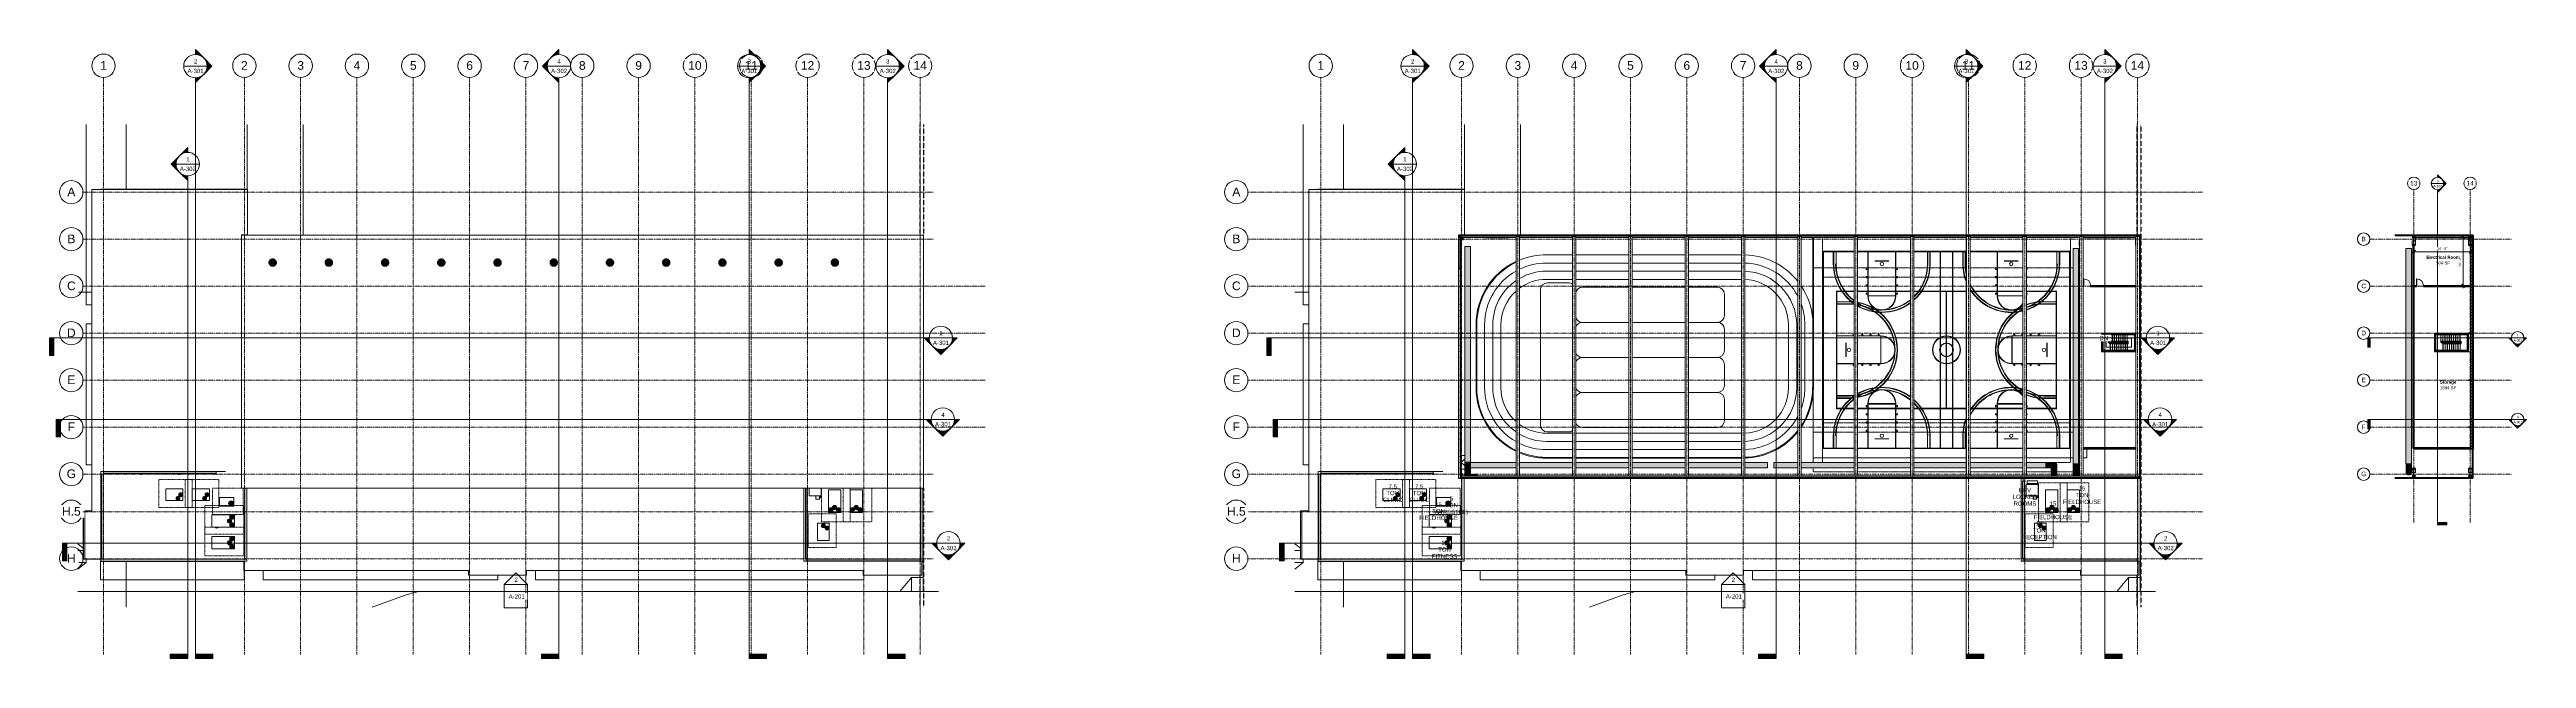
# Model space of a CAD drawing. Header units: inches. Extents: x 21795 to 34527, y -23296 to -20170.
import ezdxf

# ---------------------------------------------------------------- set-up
doc = ezdxf.new("R2010")
doc.units = ezdxf.units.IN
doc.header["$MEASUREMENT"] = 0
for name, pattern in [('Dash 1_16_', [0.125, 0.0625, -0.0625]), ('Dash dot', [0.625, 0.25, -0.1875, 0, -0.1875]), ('Grid Line 1_2_', [0.875, 0.5, -0.125, 0.125, -0.125]), ('Hidden', [0.28125, 0.1875, -0.09375]), ('Overhead 1_16_', [0.101562, 0.0625, -0.039062])]:
    doc.linetypes.add(name, pattern=pattern)
for name, color, linetype, lineweight in [('A-ANNO-DIMS', 211, 'Continuous', 9), ('A-ANNO-DIMS-128', 211, 'Continuous', 9), ('A-DETL', 90, 'Continuous', 9), ('A-DOOR', 31, 'Continuous', 9), ('A-FLOR', 192, 'Continuous', 9), ('A-FLOR-CLRS', 90, 'Dash 1_16_', 9), ('A-FLOR-HRAL', 11, 'Continuous', 9), ('A-FLOR-OTLN', 90, 'Continuous', 9), ('A-GENM', 13, 'Continuous', 9), ('A-GLAZ-CWMG', 51, 'Continuous', 9), ('A-PROP-SBCK', 71, 'Hidden', 25), ('A-ROOF', 132, 'Continuous', 9), ('A-ROOF-OTLN', 132, 'Continuous', 9), ('A-WALL', 113, 'Continuous', 9), ('A-WALL-PATT', 111, 'Continuous', 25), ('C-BLDG-PADS', 91, 'Continuous', 9), ('C-TOPO', 7, 'Continuous', 9), ('Conc', 7, 'Continuous', 9), ('EOP-PR', 4, 'Continuous', 9), ('G-ANNO-SYMB', 111, 'Continuous', 9), ('I-WALL', 2, 'Continuous', 9), ('L-SITE-WALL', 31, 'Continuous', 9), ('M-AREA-IDEN', 171, 'Continuous', 9), ('M-EQPM', 50, 'Continuous', 9), ('M-EQPM-IDEN', 50, 'Continuous', 9), ('M-HVAC-DUCT', 70, 'Continuous', 9), ('M-HVAC-DUCT-ANNO', 70, 'Continuous', 9), ('S-BEAM', 12, 'Continuous', 9), ('S-COLS', 52, 'Continuous', 9), ('S-GRID', 1, 'Continuous', 9), ('S-GRID-IDEN', 1, 'Continuous', 9), ('S-STRS', 31, 'Continuous', 9), ('S-STRS-ANNO', 31, 'Continuous', 9), ('S-STRS-IDEN', 31, 'Continuous', 9)]:
    doc.layers.add(name, color=color, linetype=linetype, lineweight=lineweight)
doc.styles.add('Arial', font='arial.ttf', dxfattribs={"height": 22.129491})
doc.styles.add('Arial_1', font='arial.ttf', dxfattribs={"height": 44.258982})
doc.styles.add('Arial_2', font='arial.ttf', dxfattribs={"height": 23.60479})
doc.styles.add('Arial_3', font='arial.ttf', dxfattribs={"height": 11.802395})
doc.styles.add('Arial_4', font='arial.ttf', dxfattribs={"height": 15.736527})
doc.styles.add('Arial_B', font='arialbd.ttf', dxfattribs={"height": 16.236099})
doc.dimstyles.new('Linear_-_3_32__Arial', dxfattribs={"dimscale": 12, "dimtxt": 12, "dimasz": 1.333333, "dimexe": 1, "dimexo": 0.666667, "dimgap": 0.666667, "dimtad": 1, "dimdec": 0, "dimzin": 1, "dimdsep": 46, "dimlunit": 4, "dimtxsty": 'Arial_3', "dimblk1": 'OBLIQUE', "dimblk2": 'OBLIQUE', "dimsah": 1, "dimcen": 0.09, "dimdle": 1, "dimazin": 0, "dimtfac": 1, "dimtdec": 4, "dimtix": 1, "dimtmove": 0, "dimatfit": 3, "dimfxl": 1, "dimtvp": 1, "dimtfill": 1, "dimfrac": 2, "dimtolj": 1, "dimtzin": 0, "dimarcsym": 2})
pattern_1 = [(45, (6256.24, 0), (-23.758788, 23.758788), []), (45, (6256.24, 36), (-23.758788, 23.758788), [])]
pattern_2 = [(0, (6256.24, 0), (0, 30), []), (90, (6256.24, 0), (-30, 2e-15), [])]
pattern_3 = [(0, (6256.239, 0), (76.8, 19.2), [3.168, -54.432, 3.168, -54.432, -307.2]), (0, (6256.239, 0), (76.8, 19.2), [-115.2, 3.168, -112.032, 3.168, -54.432, -134.4]), (0, (6256.239, 0), (76.8, 19.2), [-288, 3.168, -35.232, 3.168, -92.832]), (120, (6285.039, 9.6), (-55.027688, 56.910751), [3.168, -54.432, 3.168, -54.432, -307.2]), (120, (6285.039, 9.6), (-55.027688, 56.910751), [-115.2, 3.168, -112.032, 3.168, -54.432, -134.4]), (120, (6285.039, 9.6), (-55.027688, 56.910751), [-288, 3.168, -35.232, 3.168, -92.832]), (240, (6294.639, 48), (-21.772312, -76.110751), [3.168, -54.432, 3.168, -54.432, -307.2]), (240, (6294.639, 48), (-21.772312, -76.110751), [-115.2, 3.168, -112.032, 3.168, -54.432, -134.4]), (240, (6294.639, 48), (-21.772312, -76.110751), [-288, 3.168, -35.232, 3.168, -92.832])]
pattern_4 = [(45, (7966.556, 0), (-12.6713535, 12.6713535), []), (45, (7966.556, 19.2), (-12.6713535, 12.6713535), [])]
pattern_5 = [(0, (7966.556, 0), (0, 16), []), (90, (7966.556, 0), (-16, 1e-15), [])]
pattern_6 = [(0, (7966.556, 0), (40.96, 10.24), [1.69, -29.03, 1.69, -29.03, -163.84]), (0, (7966.556, 0), (40.96, 10.24), [-61.44, 1.69, -59.75, 1.69, -29.03, -71.68]), (0, (7966.556, 0), (40.96, 10.24), [-153.6, 1.69, -18.79, 1.69, -49.51]), (120, (7981.916, 5.12), (-29.3481, 30.3524005), [1.69, -29.03, 1.69, -29.03, -163.84]), (120, (7981.916, 5.12), (-29.3481, 30.3524005), [-61.44, 1.69, -59.75, 1.69, -29.03, -71.68]), (120, (7981.916, 5.12), (-29.3481, 30.3524005), [-153.6, 1.69, -18.79, 1.69, -49.51]), (240, (7987.036, 25.6), (-11.6119, -40.5924005), [1.69, -29.03, 1.69, -29.03, -163.84]), (240, (7987.036, 25.6), (-11.6119, -40.5924005), [-61.44, 1.69, -59.75, 1.69, -29.03, -71.68]), (240, (7987.036, 25.6), (-11.6119, -40.5924005), [-153.6, 1.69, -18.79, 1.69, -49.51])]

# ---------------------------------------------------------------- blocks, each defined once
blk = doc.blocks.new('turbine vent - turbine vent-625927-Roof Plan')
at = {"layer": 'A-GENM'}
for points in [[(25832, -21283), (25832, -21245), (25829, -21245), (25826, -21246), (25823, -21247), (25820, -21249), (25819, -21250), (25817, -21253), (25816, -21254), (25814, -21257), (25814, -21259), (25813, -21262), (25813, -21264), (25813, -21267), (25814, -21270), (25815, -21272), (25816, -21274), (25818, -21276), (25818, -21277), (25821, -21280), (25823, -21281), (25826, -21282), (25828, -21283)], [(25832, -21283), (25835, -21283), (25839, -21282), (25841, -21281), (25843, -21279), (25846, -21277), (25847, -21276), (25849, -21273), (25849, -21271), (25850, -21269), (25851, -21267), (25851, -21264), (25851, -21262), (25850, -21258), (25849, -21256), (25848, -21254), (25847, -21252), (25844, -21250), (25843, -21249), (25841, -21247), (25838, -21246), (25834, -21245), (25832, -21245), (25832, -21283)]]:
    blk.add_hatch(color=256, dxfattribs=at).paths.add_polyline_path(points, flags=0)
at = {"layer": 'A-GENM', "flags": 128}
for points in [[(25832, -21245), (25831, -21245), (25830, -21245), (25830, -21245), (25829, -21245), (25828, -21245), (25827, -21246), (25827, -21246), (25826, -21246), (25825, -21246), (25824, -21247), (25824, -21247), (25823, -21247), (25822, -21248), (25822, -21248), (25821, -21248), (25821, -21249), (25820, -21249), (25819, -21250), (25819, -21250), (25818, -21251), (25818, -21251), (25817, -21252), (25817, -21253), (25816, -21253), (25816, -21254), (25816, -21254), (25815, -21255), (25815, -21256), (25814, -21256), (25814, -21257), (25814, -21258), (25814, -21259), (25813, -21259), (25813, -21260), (25813, -21261), (25813, -21262), (25813, -21262), (25813, -21263), (25813, -21264), (25813, -21265), (25813, -21265), (25813, -21266), (25813, -21267), (25813, -21268), (25813, -21268), (25814, -21269), (25814, -21270), (25814, -21271), (25814, -21271), (25815, -21272), (25815, -21273), (25815, -21273), (25816, -21274), (25816, -21275), (25817, -21275), (25817, -21276), (25817, -21276), (25818, -21277), (25819, -21278), (25819, -21278), (25820, -21279), (25820, -21279), (25821, -21280), (25821, -21280), (25822, -21280), (25823, -21281), (25823, -21281), (25824, -21281), (25825, -21282), (25826, -21282), (25826, -21282), (25827, -21282), (25828, -21283), (25828, -21283), (25829, -21283), (25830, -21283), (25831, -21283), (25831, -21283), (25832, -21283)], [(25832, -21283), (25833, -21283), (25833, -21283), (25834, -21283), (25835, -21283), (25836, -21283), (25836, -21283), (25837, -21282), (25838, -21282), (25839, -21282), (25839, -21282), (25840, -21281), (25841, -21281), (25841, -21281), (25842, -21280), (25843, -21280), (25843, -21279), (25844, -21279), (25844, -21278), (25845, -21278), (25846, -21277), (25846, -21277), (25847, -21276), (25847, -21276), (25847, -21275), (25848, -21274), (25848, -21274), (25849, -21273), (25849, -21272), (25849, -21272), (25850, -21271), (25850, -21270), (25850, -21270), (25850, -21269), (25850, -21268), (25851, -21267), (25851, -21267), (25851, -21266), (25851, -21265), (25851, -21264), (25851, -21264), (25851, -21263), (25851, -21262), (25851, -21261), (25851, -21260), (25850, -21260), (25850, -21259), (25850, -21258), (25850, -21258), (25849, -21257), (25849, -21256), (25849, -21255), (25848, -21255), (25848, -21254), (25848, -21254), (25847, -21253), (25847, -21252), (25846, -21252), (25846, -21251), (25845, -21251), (25845, -21250), (25844, -21250), (25844, -21249), (25843, -21249), (25842, -21248), (25842, -21248), (25841, -21247), (25840, -21247), (25840, -21247), (25839, -21246), (25838, -21246), (25838, -21246), (25837, -21246), (25836, -21246), (25835, -21245), (25835, -21245), (25834, -21245), (25833, -21245), (25832, -21245), (25832, -21245)]]:
    blk.add_lwpolyline(points, dxfattribs=at)
blk = doc.blocks.new('Carrier_48TC_Standard_Efficiency_Gas_Heat_Electric_Cooling_Packaged_Rooftop_Unit_3_to_15_nominal_tons - 15 ton 48TC__16-873539-Roof Plan')
at = {"layer": 'M-EQPM', "linetype": 'Dash dot'}
for p, q in [((-106, -80), (-106, 68)), ((-106, 68), (67, 68)), ((67, -80), (-106, -80))]:
    blk.add_line(p, q, dxfattribs=at)
at = {"layer": 'M-EQPM'}
for p, q in [((58, 32), (-58, 32)), ((-58, 32), (-58, -32)), ((58, -32), (58, 32)), ((58, 27), (58, 15)), ((58, 27), (58, 27)), ((58, 15), (58, 15)), ((58, 10), (58, 10)), ((58, 9), (58, 10)), ((58, 10), (58, 9)), ((58, 9), (58, 9)), ((58, 7), (58, -25)), ((58, 7), (58, 7)), ((-58, -32), (58, -32)), ((58, -25), (58, -25))]:
    blk.add_line(p, q, dxfattribs=at)
for centre, radius in [((-45, 20), 11), ((-45, 20), 8.25), ((-45, 20), 5.5), ((-45, 20), 2.75), ((-33, 0), 11), ((-33, 0), 8.25), ((-33, 0), 5.5), ((-33, 0), 2.75), ((-45, -20), 11), ((-45, -20), 8.25), ((-45, -20), 5.5), ((-45, -20), 2.75)]:
    blk.add_circle(centre, radius, dxfattribs=at)
blk = doc.blocks.new('Rectangular Mullion - Rectangular Mullion 1-827989-Roof Plan')
at = {"layer": 'A-GLAZ-CWMG'}
blk.add_line((26286, -22799), (26278, -22799), dxfattribs=at)
blk = doc.blocks.new('Rectangular Mullion - Rectangular Mullion 1-827988-Roof Plan')
at = {"layer": 'A-GLAZ-CWMG'}
for p, q in [((26286, -22797), (26284, -22797)), ((26286, -22796), (26286, -22797))]:
    blk.add_line(p, q, dxfattribs=at)
blk = doc.blocks.new('Rectangular Mullion - Rectangular Mullion 1-769201-Roof Plan')
at = {"layer": 'A-GLAZ-CWMG'}
blk.add_line((26286, -22724), (26286, -22760), dxfattribs=at)
blk = doc.blocks.new('Rectangular Mullion - Rectangular Mullion 1-779532-Roof Plan')
at = {"layer": 'A-GLAZ-CWMG'}
for p, q in [((26284, -22688), (26286, -22688)), ((26286, -22688), (26286, -22724))]:
    blk.add_line(p, q, dxfattribs=at)
blk = doc.blocks.new('Rectangular Mullion - Rectangular Mullion 1-787036-Roof Plan')
at = {"layer": 'A-GLAZ-CWMG'}
for p, q in [((22058, -22795), (22058, -22787)), ((22059, -22795), (22058, -22795)), ((22060, -22795), (22059, -22795))]:
    blk.add_line(p, q, dxfattribs=at)
blk = doc.blocks.new('Dimension Lumber - 2x8-948139-Roof Plan')
at = {"layer": 'S-BEAM'}
for p, q in [((22012, -22520), (22012, -22518)), ((22013, -22518), (22012, -22518)), ((22012, -22520), (22013, -22520))]:
    blk.add_line(p, q, dxfattribs=at)
blk = doc.blocks.new('HSS-Round Hollow Structural Section-Column - HSS4X0_220-947151-Roof Plan')
at = {"layer": 'S-COLS'}
for radius, start, end in [(2, 0, 180), (1.8, 0, 180), (2, 180, 0), (1.8, 180, 0)]:
    blk.add_arc((0, 0), radius, start, end, dxfattribs=at)
blk = doc.blocks.new('Girt_C - 8_D-947122-Roof Plan')
at = {"layer": 'S-BEAM'}
for p, q in [((22651, -22339), (22073, -22339)), ((22073, -22347), (22073, -22339)), ((22073, -22339), (22073, -22339)), ((22073, -22347), (22651, -22347)), ((22073, -22347), (22073, -22347)), ((22651, -22339), (22651, -22339)), ((22651, -22339), (22651, -22347)), ((22651, -22347), (22651, -22347))]:
    blk.add_line(p, q, dxfattribs=at)
blk = doc.blocks.new('Girt_C - 8_D-948458-Roof Plan')
at = {"layer": 'S-BEAM'}
for p, q in [((22062, -22351), (22062, -22787)), ((22062, -22351), (22062, -22351)), ((22062, -22351), (22069, -22351)), ((22069, -22351), (22070, -22351)), ((22070, -22787), (22070, -22351))]:
    blk.add_line(p, q, dxfattribs=at)
blk = doc.blocks.new('Carrier_48TC_Standard_Efficiency_Gas_Heat_Electric_Cooling_Packaged_Rooftop_Unit_3_to_15_nominal_tons - 15 ton 48TC__16-V1-Roof Plan')
at = {"layer": 'M-EQPM', "linetype": 'Dash dot'}
for p, q in [((-106, -80), (-106, 68)), ((-106, 68), (94, 68)), ((94, 68), (94, -80)), ((94, -80), (-106, -80))]:
    blk.add_line(p, q, dxfattribs=at)
at = {"layer": 'M-EQPM'}
for p, q in [((58, 32), (-58, 32)), ((-58, 32), (-58, -32)), ((58, -32), (58, 32)), ((58, 27), (58, 15)), ((58, 27), (58, 27)), ((58, 15), (58, 15)), ((58, 10), (58, 10)), ((58, 9), (58, 10)), ((58, 10), (58, 9)), ((58, 9), (58, 9)), ((58, 7), (58, -25)), ((58, 7), (58, 7)), ((-58, -32), (58, -32)), ((58, -25), (58, -25))]:
    blk.add_line(p, q, dxfattribs=at)
for centre, radius in [((-45, 20), 11), ((-45, 20), 8.25), ((-45, 20), 5.5), ((-45, 20), 2.75), ((-33, 0), 11), ((-33, 0), 8.25), ((-33, 0), 5.5), ((-33, 0), 2.75), ((-45, -20), 11), ((-45, -20), 8.25), ((-45, -20), 5.5), ((-45, -20), 2.75)]:
    blk.add_circle(centre, radius, dxfattribs=at)
blk = doc.blocks.new('Carrier_48TC_Standard_Efficiency_Gas_Heat_Electric_Cooling_Packaged_Rooftop_Unit_3_to_15_nominal_tons - 7_5 ton 48TC__08-873531-Roof Plan')
at = {"layer": 'M-EQPM', "linetype": 'Dash dot'}
for p, q in [((-92, 30), (-92, 66)), ((-92, 66), (80, 66)), ((80, 66), (80, -78)), ((-92, -78), (-92, -30)), ((80, -78), (-92, -78))]:
    blk.add_line(p, q, dxfattribs=at)
at = {"layer": 'M-EQPM'}
for p, q in [((44, 30), (-44, 30)), ((-44, 30), (-44, -30)), ((44, -30), (44, 30)), ((44, 25), (44, 12)), ((44, 25), (44, 25)), ((44, 12), (44, 12)), ((44, 8), (44, 8)), ((44, 7), (44, 8)), ((44, 8), (44, 7)), ((44, 7), (44, 7)), ((44, 5), (44, -24)), ((44, 5), (44, 5)), ((-44, -30), (44, -30)), ((44, -24), (44, -24))]:
    blk.add_line(p, q, dxfattribs=at)
for centre, radius in [((-32, 0), 10), ((-32, 0), 7.5), ((-32, 0), 5), ((-32, 0), 2.5), ((-19, 19), 10), ((-19, 19), 7.5), ((-19, 19), 5), ((-19, 19), 2.5)]:
    blk.add_circle(centre, radius, dxfattribs=at)
blk = doc.blocks.new('Carrier_48TC_Standard_Efficiency_Gas_Heat_Electric_Cooling_Packaged_Rooftop_Unit_3_to_15_nominal_tons - 7_5 ton 48TC__08-V2-Roof Plan')
at = {"layer": 'M-EQPM', "linetype": 'Dash dot'}
for p, q in [((-92, -78), (-92, 66)), ((-92, 66), (80, 66)), ((80, 66), (80, -78)), ((80, -78), (-92, -78))]:
    blk.add_line(p, q, dxfattribs=at)
at = {"layer": 'M-EQPM'}
for p, q in [((44, 30), (-44, 30)), ((-44, 30), (-44, -30)), ((44, -30), (44, 30)), ((44, 25), (44, 12)), ((44, 25), (44, 25)), ((44, 12), (44, 12)), ((44, 8), (44, 8)), ((44, 7), (44, 8)), ((44, 8), (44, 7)), ((44, 7), (44, 7)), ((44, 5), (44, -24)), ((44, 5), (44, 5)), ((-44, -30), (44, -30)), ((44, -24), (44, -24))]:
    blk.add_line(p, q, dxfattribs=at)
for centre, radius in [((-32, 0), 10), ((-32, 0), 7.5), ((-32, 0), 5), ((-32, 0), 2.5), ((-19, 19), 10), ((-19, 19), 7.5), ((-19, 19), 5), ((-19, 19), 2.5)]:
    blk.add_circle(centre, radius, dxfattribs=at)
blk = doc.blocks.new('Carrier_48TC_Standard_Efficiency_Gas_Heat_Electric_Cooling_Packaged_Rooftop_Unit_3_to_15_nominal_tons - 5 ton 48TC__06-873527-Roof Plan')
at = {"layer": 'M-EQPM', "linetype": 'Dash dot'}
for p, q in [((-85, -70), (-85, 64)), ((-85, 64), (73, 64)), ((73, 64), (73, -70)), ((73, -70), (-85, -70))]:
    blk.add_line(p, q, dxfattribs=at)
at = {"layer": 'M-EQPM'}
for p, q in [((37, 22), (-37, 22)), ((-37, 22), (-37, -22)), ((37, -22), (37, 22)), ((37, 20), (37, 9)), ((37, 20), (37, 20)), ((37, 9), (37, 9)), ((37, 5), (37, 5)), ((37, 4), (37, 5)), ((37, 5), (37, 4)), ((37, 4), (37, 4)), ((37, 1), (37, -15)), ((37, 1), (37, 1)), ((-37, -22), (37, -22)), ((37, -15), (37, -15))]:
    blk.add_line(p, q, dxfattribs=at)
for radius in [13, 9.75, 6.5, 3.25]:
    blk.add_circle((-23, 8), radius, dxfattribs=at)
blk = doc.blocks.new('Carrier_48TC_Standard_Efficiency_Gas_Heat_Electric_Cooling_Packaged_Rooftop_Unit_3_to_15_nominal_tons - 10 ton 48TC__12-873535-Roof Plan')
at = {"layer": 'M-EQPM', "linetype": 'Dash dot'}
for p, q in [((-92, -78), (-92, 66)), ((-92, 66), (80, 66)), ((80, 66), (80, -78)), ((80, -78), (-92, -78))]:
    blk.add_line(p, q, dxfattribs=at)
at = {"layer": 'M-EQPM'}
for p, q in [((44, 30), (-44, 30)), ((-44, 30), (-44, -30)), ((44, -30), (44, 30)), ((44, 25), (44, 12)), ((44, 25), (44, 25)), ((44, 12), (44, 12)), ((44, 8), (44, 8)), ((44, 7), (44, 8)), ((44, 8), (44, 7)), ((44, 7), (44, 7)), ((44, 5), (44, -24)), ((44, 5), (44, 5)), ((-44, -30), (44, -30)), ((44, -24), (44, -24))]:
    blk.add_line(p, q, dxfattribs=at)
for centre, radius in [((-32, 0), 10), ((-32, 0), 7.5), ((-32, 0), 5), ((-32, 0), 2.5), ((-19, 19), 10), ((-19, 19), 7.5), ((-19, 19), 5), ((-19, 19), 2.5)]:
    blk.add_circle(centre, radius, dxfattribs=at)
blk = doc.blocks.new('he3xrtf - 115 V Single Phase-880047-Roof Plan')
at = {"layer": 'M-EQPM', "lineweight": 15}
for p, q in [((11, 31), (-29, 31)), ((-29, 31), (-29, -31)), ((-45, -4), (-29, -4)), ((-45, -4), (-45, -22)), ((-29, -22), (-45, -22)), ((-39, -28), (-39, -24)), ((-29, -24), (-39, -24)), ((-39, -28), (-29, -28)), ((-29, -4), (-29, -22)), ((-29, -31), (11, -31))]:
    blk.add_line(p, q, dxfattribs=at)
blk = doc.blocks.new('Girt_C - 8_D-947499-Roof Plan')
at = {"layer": 'S-BEAM'}
for p, q in [((26270, -22787), (25691, -22787)), ((25691, -22795), (25691, -22787)), ((25691, -22787), (25691, -22787)), ((26270, -22787), (26270, -22787)), ((26270, -22787), (26270, -22795)), ((25691, -22795), (26270, -22795)), ((25691, -22795), (25691, -22795)), ((26270, -22795), (26270, -22795))]:
    blk.add_line(p, q, dxfattribs=at)
blk = doc.blocks.new('Girt_C - 8_D-948025-Roof Plan')
at = {"layer": 'S-BEAM'}
for p, q in [((25680, -22422), (25680, -22784)), ((25688, -22784), (25688, -22422)), ((25681, -22784), (25680, -22784)), ((25688, -22784), (25681, -22784)), ((25688, -22784), (25688, -22784))]:
    blk.add_line(p, q, dxfattribs=at)
blk = doc.blocks.new('Family7 - Family7-772884-Roof Low')
at = {"layer": 'S-BEAM'}
for p, q in [((23077, -22360), (23077, -21130)), ((23077, -21130), (23095, -21130)), ((23095, -21130), (23095, -22360)), ((23077, -22360), (23095, -22360))]:
    blk.add_line(p, q, dxfattribs=at)
blk = doc.blocks.new('Girt_Z - 8_D-904124-Roof Low')
at = {"layer": 'S-BEAM'}
for p, q in [((22792, -21134), (22792, -21126)), ((22792, -21126), (22792, -21126)), ((22792, -21126), (22792, -21126)), ((25981, -21126), (22792, -21126)), ((25981, -21126), (22792, -21126)), ((25981, -21126), (22792, -21126)), ((22792, -21134), (23077, -21134)), ((22792, -21134), (22792, -21134)), ((23095, -21134), (23366, -21134)), ((23384, -21134), (23656, -21134)), ((23674, -21134), (23945, -21134)), ((23963, -21134), (24235, -21134)), ((24253, -21134), (24524, -21134)), ((24542, -21134), (24814, -21134)), ((24832, -21134), (25103, -21134)), ((25121, -21134), (25393, -21134)), ((25411, -21134), (25682, -21134)), ((25700, -21134), (25972, -21134))]:
    blk.add_line(p, q, dxfattribs=at)
blk = doc.blocks.new('Girt_Z - 8_D-904143-Roof Low')
at = {"layer": 'S-BEAM'}
for p, q in [((23077, -22360), (22792, -22360)), ((22792, -22367), (26261, -22367)), ((22792, -22367), (26261, -22367)), ((22792, -22368), (26261, -22368)), ((23366, -22360), (23095, -22360)), ((23656, -22360), (23384, -22360)), ((23945, -22360), (23674, -22360)), ((24235, -22360), (23963, -22360)), ((24524, -22360), (24253, -22360)), ((24814, -22360), (24542, -22360)), ((25103, -22360), (24832, -22360)), ((25393, -22360), (25121, -22360)), ((25682, -22360), (25411, -22360)), ((25972, -22360), (25700, -22360)), ((26261, -22360), (25991, -22360)), ((26261, -22360), (26261, -22360)), ((26261, -22360), (26261, -22367)), ((26261, -22367), (26261, -22367)), ((26261, -22367), (26261, -22368))]:
    blk.add_line(p, q, dxfattribs=at)
blk = doc.blocks.new('Girt_C - 8_D-560231-Roof Low')
at = {"layer": 'S-BEAM'}
for p, q in [((22805, -21139), (22792, -21139)), ((22792, -21147), (22801, -21147)), ((22801, -21147), (22805, -21147)), ((22805, -21139), (22805, -21139)), ((22805, -21139), (22805, -21147)), ((22805, -21147), (22805, -21147))]:
    blk.add_line(p, q, dxfattribs=at)
blk = doc.blocks.new('Girt_Z - 8_D-915533-Roof Low')
at = {"layer": 'S-BEAM'}
for p, q in [((22784, -21135), (22784, -21135)), ((22784, -21135), (22784, -21135)), ((22784, -21135), (22791, -21135)), ((22784, -21135), (22784, -21294)), ((22784, -21135), (22784, -21294)), ((22784, -21135), (22784, -21294)), ((22791, -21135), (22792, -21135)), ((22792, -21140), (22792, -21135)), ((22792, -21294), (22792, -21148))]:
    blk.add_line(p, q, dxfattribs=at)
blk = doc.blocks.new('Carrier_48TC_Standard_Efficiency_Gas_Heat_Electric_Cooling_Packaged_Rooftop_Unit_3_to_15_nominal_tons - 15 ton 48TC__16-873539-Roof Low')
at = {"layer": 'M-EQPM', "linetype": 'Dash dot'}
for p, q in [((-106, -80), (-106, 68)), ((-106, 68), (94, 68)), ((94, 68), (94, -80)), ((94, -80), (-106, -80))]:
    blk.add_line(p, q, dxfattribs=at)
at = {"layer": 'M-EQPM'}
for p, q in [((58, 32), (-58, 32)), ((-58, 32), (-58, -32)), ((58, -32), (58, 32)), ((58, 27), (58, 15)), ((58, 27), (58, 27)), ((58, 15), (58, 15)), ((58, 10), (58, 10)), ((58, 9), (58, 10)), ((58, 10), (58, 9)), ((58, 9), (58, 9)), ((58, 7), (58, -25)), ((58, 7), (58, 7)), ((-58, -32), (58, -32)), ((58, -25), (58, -25))]:
    blk.add_line(p, q, dxfattribs=at)
for centre, radius in [((-45, 20), 11), ((-45, 20), 8.25), ((-45, 20), 5.5), ((-45, 20), 2.75), ((-33, 0), 11), ((-33, 0), 8.25), ((-33, 0), 5.5), ((-33, 0), 2.75), ((-45, -20), 11), ((-45, -20), 8.25), ((-45, -20), 5.5), ((-45, -20), 2.75)]:
    blk.add_circle(centre, radius, dxfattribs=at)
blk = doc.blocks.new('Rectangular Mullion - Profile_Polycarbonate_Lower-934492-Roof Low')
at = {"layer": 'A-GLAZ-CWMG'}
for p, q in [((22796, -22369), (22796, -22368)), ((22796, -22368), (26278, -22368)), ((22796, -22370), (22796, -22369)), ((22796, -22369), (26278, -22369)), ((22796, -22370), (22796, -22370)), ((22796, -22370), (22799, -22370)), ((22796, -22370), (22799, -22370)), ((22810, -22370), (25673, -22370)), ((22810, -22370), (25673, -22370)), ((25684, -22370), (26278, -22370)), ((25684, -22370), (26278, -22370)), ((26278, -22368), (26278, -22369)), ((26278, -22369), (26278, -22370)), ((26278, -22370), (26278, -22370))]:
    blk.add_line(p, q, dxfattribs=at)
blk = doc.blocks.new('Rectangular Mullion - Profile_Polycarbonate_Upper and left-750942-Roof Low')
at = {"layer": 'A-GLAZ-CWMG', "lineweight": 13}
for p, q in [((-3.622, 1.141125), (0, 1.141125)), ((-3.622, 0.787125), (-3.622, 1.141125)), ((-3.372, 0.787125), (-3.622, 0.787125)), ((-0.0625, 1.078625), (-3.5595, 1.078625)), ((-3.5595, 1.078625), (-3.5595, 0.849625)), ((-3.5595, 0.849625), (-3.372, 0.849625)), ((-3.372, 0.849625), (-3.372, 0.787125)), ((-0.0625, -0.922375), (-0.0625, 1.078625)), ((0, 1.141125), (0, -0.984875)), ((-2.834, -0.984875), (-2.834, -0.859875)), ((-2.834, -0.859875), (-2.7715, -0.859875)), ((0, -0.984875), (-2.834, -0.984875)), ((-2.7715, -0.859875), (-2.7715, -0.922375)), ((-2.7715, -0.922375), (-0.0625, -0.922375))]:
    blk.add_line(p, q, dxfattribs=at)
blk = doc.blocks.new('Rectangular Mullion - Profile_Polycarbonate_right-752683-Roof Low')
at = {"layer": 'A-GLAZ-CWMG', "lineweight": 13}
for p, q in [((0, 1.141125), (-3.622, 1.141125)), ((-3.622, 1.141125), (-3.622, 0.787125)), ((-3.622, 0.787125), (-3.372, 0.787125)), ((-3.5595, 0.849625), (-3.5595, 1.078625)), ((-3.5595, 1.078625), (-0.0625, 1.078625)), ((-3.372, 0.849625), (-3.5595, 0.849625)), ((-3.372, 0.787125), (-3.372, 0.849625)), ((-0.0625, 1.078625), (-0.0625, -0.922375)), ((0, -0.984875), (0, 1.141125)), ((-2.7715, -0.859875), (-2.834, -0.859875)), ((-2.834, -0.859875), (-2.834, -0.984875)), ((-2.834, -0.984875), (0, -0.984875)), ((-2.7715, -0.922375), (-2.7715, -0.859875)), ((-0.0625, -0.922375), (-2.7715, -0.922375))]:
    blk.add_line(p, q, dxfattribs=at)
blk = doc.blocks.new('Rectangular Mullion - Profile_Polycarbonate_Upper and left-836140-Roof Low')
at = {"layer": 'A-GLAZ-CWMG', "lineweight": 13}
for p, q in [((-2.834, 0.859875), (-2.834, 0.984875)), ((-2.834, 0.984875), (0, 0.984875)), ((-2.7715, 0.859875), (-2.834, 0.859875)), ((-0.0625, 0.922375), (-2.7715, 0.922375)), ((-2.7715, 0.922375), (-2.7715, 0.859875)), ((-0.0625, -1.078625), (-0.0625, 0.922375)), ((0, 0.984875), (0, -1.141125)), ((-3.622, -1.141125), (-3.622, -0.787125)), ((-3.622, -0.787125), (-3.372, -0.787125)), ((0, -1.141125), (-3.622, -1.141125)), ((-3.372, -0.849625), (-3.5595, -0.849625)), ((-3.5595, -0.849625), (-3.5595, -1.078625)), ((-3.5595, -1.078625), (-0.0625, -1.078625)), ((-3.372, -0.787125), (-3.372, -0.849625))]:
    blk.add_line(p, q, dxfattribs=at)
blk = doc.blocks.new('Rectangular Mullion - Profile_Polycarbonate_right-836033-Roof Low')
at = {"layer": 'A-GLAZ-CWMG', "lineweight": 13}
for p, q in [((0, 0.984875), (-2.834, 0.984875)), ((-2.834, 0.984875), (-2.834, 0.859875)), ((-2.834, 0.859875), (-2.7715, 0.859875)), ((-2.7715, 0.859875), (-2.7715, 0.922375)), ((-2.7715, 0.922375), (-0.0625, 0.922375)), ((-0.0625, 0.922375), (-0.0625, -1.078625)), ((0, -1.141125), (0, 0.984875)), ((-3.372, -0.787125), (-3.622, -0.787125)), ((-3.622, -0.787125), (-3.622, -1.141125)), ((-3.622, -1.141125), (0, -1.141125)), ((-3.5595, -1.078625), (-3.5595, -0.849625)), ((-3.5595, -0.849625), (-3.372, -0.849625)), ((-0.0625, -1.078625), (-3.5595, -1.078625)), ((-3.372, -0.849625), (-3.372, -0.787125))]:
    blk.add_line(p, q, dxfattribs=at)
blk = doc.blocks.new('Rectangular Mullion - Profile_Polycarbonate_Lower-817203-Roof Low')
at = {"layer": 'A-GLAZ-CWMG'}
for p, q in [((22781, -21128), (22781, -21128)), ((22781, -21128), (22783, -21128)), ((22781, -21128), (22781, -21290)), ((22781, -21128), (22781, -21290)), ((22783, -21128), (22783, -21128)), ((22783, -21128), (22783, -21290)), ((22783, -21128), (22783, -21290)), ((22783, -21290), (22781, -21290)), ((22781, -21290), (22781, -21290)), ((22783, -21290), (22783, -21290))]:
    blk.add_line(p, q, dxfattribs=at)
blk = doc.blocks.new('Rectangular Mullion - Profile_Polycarbonate_Upper and left-937184-Roof Low')
at = {"layer": 'A-GLAZ-CWMG', "lineweight": 13}
for p, q in [((-3.622, 1.141125), (0, 1.141125)), ((-3.622, 0.787125), (-3.622, 1.141125)), ((-3.372, 0.787125), (-3.622, 0.787125)), ((-0.0625, 1.078625), (-3.5595, 1.078625)), ((-3.5595, 1.078625), (-3.5595, 0.849625)), ((-3.5595, 0.849625), (-3.372, 0.849625)), ((-3.372, 0.849625), (-3.372, 0.787125)), ((-0.0625, -0.922375), (-0.0625, 1.078625)), ((0, 1.141125), (0, -0.984875)), ((-2.834, -0.984875), (-2.834, -0.859875)), ((-2.834, -0.859875), (-2.7715, -0.859875)), ((0, -0.984875), (-2.834, -0.984875)), ((-2.7715, -0.859875), (-2.7715, -0.922375)), ((-2.7715, -0.922375), (-0.0625, -0.922375))]:
    blk.add_line(p, q, dxfattribs=at)
blk = doc.blocks.new('Rectangular Mullion - Profile_Polycarbonate_right-937185-Roof Low')
at = {"layer": 'A-GLAZ-CWMG', "lineweight": 13}
for p, q in [((0, 1.141125), (-3.622, 1.141125)), ((-3.622, 1.141125), (-3.622, 0.787125)), ((-3.622, 0.787125), (-3.372, 0.787125)), ((-3.5595, 0.849625), (-3.5595, 1.078625)), ((-3.5595, 1.078625), (-0.0625, 1.078625)), ((-3.372, 0.849625), (-3.5595, 0.849625)), ((-3.372, 0.787125), (-3.372, 0.849625)), ((-0.0625, 1.078625), (-0.0625, -0.922375)), ((0, -0.984875), (0, 1.141125)), ((-2.7715, -0.859875), (-2.834, -0.859875)), ((-2.834, -0.859875), (-2.834, -0.984875)), ((-2.834, -0.984875), (0, -0.984875)), ((-2.7715, -0.922375), (-2.7715, -0.859875)), ((-0.0625, -0.922375), (-2.7715, -0.922375))]:
    blk.add_line(p, q, dxfattribs=at)
blk = doc.blocks.new('Rectangular Mullion - Rectangular Mullion 1-769363-Roof Low')
at = {"layer": 'A-GLAZ-CWMG'}
for p, q in [((22459, -22799), (22422, -22799)), ((22459, -22798), (22459, -22799))]:
    blk.add_line(p, q, dxfattribs=at)
blk = doc.blocks.new('Rectangular Mullion - Rectangular Mullion 1-769201-Roof Low')
at = {"layer": 'A-GLAZ-CWMG'}
blk.add_line((22422, -22799), (22386, -22799), dxfattribs=at)
blk = doc.blocks.new('Rectangular Mullion - Rectangular Mullion 1-804102-Roof Low')
at = {"layer": 'A-GLAZ-CWMG'}
for p, q in [((22059, -22795), (22060, -22795)), ((22059, -22799), (22059, -22798)), ((22061, -22799), (22059, -22799))]:
    blk.add_line(p, q, dxfattribs=at)
blk = doc.blocks.new('Rectangular Mullion - Rectangular Mullion 1-827989-Roof Low')
at = {"layer": 'A-GLAZ-CWMG'}
blk.add_line((26286, -22799), (26278, -22799), dxfattribs=at)
blk = doc.blocks.new('Rectangular Mullion - Rectangular Mullion 1-827988-Roof Low')
at = {"layer": 'A-GLAZ-CWMG'}
for p, q in [((26286, -22797), (26284, -22797)), ((26286, -22796), (26286, -22797))]:
    blk.add_line(p, q, dxfattribs=at)
blk = doc.blocks.new('Rectangular Mullion - Rectangular Mullion 1-779532-Roof Low')
at = {"layer": 'A-GLAZ-CWMG'}
for p, q in [((26284, -22688), (26286, -22688)), ((26286, -22688), (26286, -22724))]:
    blk.add_line(p, q, dxfattribs=at)
blk = doc.blocks.new('Rectangular Mullion - Rectangular Mullion 1-787036-Roof Low')
at = {"layer": 'A-GLAZ-CWMG'}
for p, q in [((22058, -22795), (22058, -22787)), ((22059, -22795), (22058, -22795)), ((22060, -22795), (22059, -22795))]:
    blk.add_line(p, q, dxfattribs=at)
blk = doc.blocks.new('Dimension Lumber - 2x8-948139-Roof Low')
at = {"layer": 'S-BEAM'}
for p, q in [((22012, -22520), (22012, -22518)), ((22013, -22518), (22012, -22518)), ((22012, -22520), (22013, -22520))]:
    blk.add_line(p, q, dxfattribs=at)
blk = doc.blocks.new('HSS-Round Hollow Structural Section-Column - HSS4X0_220-947151-Roof Low')
at = {"layer": 'S-COLS'}
for radius, start, end in [(2, 0, 180), (1.8, 0, 180), (2, 180, 0), (1.8, 180, 0)]:
    blk.add_arc((0, 0), radius, start, end, dxfattribs=at)
blk = doc.blocks.new('HSS-Hollow Structural Section-Column - HSS6X6X1_4-806947-Roof Low')
at = {"layer": 'S-COLS'}
for p, q in [((-3, 3), (3, 3)), ((-3, 0), (-3, 3)), ((-3, 3), (-3, 0)), ((3, 3), (-3, 3)), ((3, 3), (3, 0)), ((3, 0), (3, 3)), ((-3, -3), (-3, 0)), ((-3, 0), (-3, -3)), ((3, -3), (-3, -3)), ((-3, -3), (3, -3)), ((3, 0), (3, -3)), ((3, -3), (3, 0))]:
    blk.add_line(p, q, dxfattribs=at)
for centre, radius, start, end in [((-3, 3), 0.466, 90, 180), ((-3, 3), 0.233, 90, 180), ((3, 3), 0.466, 360, 90), ((3, 3), 0.233, 0, 90), ((-3, -3), 0.466, 180, 270), ((-3, -3), 0.233, 180, 270), ((3, -3), 0.466, 270, 360), ((3, -3), 0.233, 270, 360)]:
    blk.add_arc(centre, radius, start, end, dxfattribs=at)
blk = doc.blocks.new('Girt_C - 8_D-947122-Roof Low')
at = {"layer": 'S-BEAM'}
for p, q in [((22651, -22339), (22073, -22339)), ((22073, -22347), (22073, -22339)), ((22073, -22339), (22073, -22339)), ((22073, -22347), (22651, -22347)), ((22073, -22347), (22073, -22347)), ((22651, -22339), (22651, -22339)), ((22651, -22339), (22651, -22347)), ((22651, -22347), (22651, -22347))]:
    blk.add_line(p, q, dxfattribs=at)
blk = doc.blocks.new('Girt_C - 8_D-948458-Roof Low')
at = {"layer": 'S-BEAM'}
for p, q in [((22062, -22351), (22062, -22787)), ((22062, -22351), (22062, -22351)), ((22062, -22351), (22069, -22351)), ((22069, -22351), (22070, -22351)), ((22070, -22787), (22070, -22351))]:
    blk.add_line(p, q, dxfattribs=at)
blk = doc.blocks.new('Door_Single_Storefront - one-815663-Roof Low')
at = {"layer": 'A-DOOR'}
blk.add_line((-18, -32), (-18, -11), dxfattribs=at)
blk.add_arc((-18, 0), 35.2, 292.9974, 342.3414, dxfattribs=at)
blk = doc.blocks.new('Door_Single_Storefront - one-824383-Roof Low')
at = {"layer": 'A-DOOR'}
blk.add_line((-18, 32), (-18, 11), dxfattribs=at)
blk.add_arc((-18, 0), 35.2, 17.6586, 67.0157, dxfattribs=at)
blk = doc.blocks.new('Carrier_48TC_Standard_Efficiency_Gas_Heat_Electric_Cooling_Packaged_Rooftop_Unit_3_to_15_nominal_tons - 7_5 ton 48TC__08-873531-Roof Low')
at = {"layer": 'M-EQPM', "linetype": 'Dash dot'}
for p, q in [((-92, 30), (-92, 66)), ((-92, 66), (80, 66)), ((80, 66), (80, -78)), ((-92, -78), (-92, -30)), ((80, -78), (-92, -78))]:
    blk.add_line(p, q, dxfattribs=at)
at = {"layer": 'M-EQPM'}
for p, q in [((44, 30), (-44, 30)), ((-44, 30), (-44, -30)), ((44, -30), (44, 30)), ((44, 25), (44, 12)), ((44, 25), (44, 25)), ((44, 12), (44, 12)), ((44, 8), (44, 8)), ((44, 7), (44, 8)), ((44, 8), (44, 7)), ((44, 7), (44, 7)), ((44, 5), (44, -24)), ((44, 5), (44, 5)), ((-44, -30), (44, -30)), ((44, -24), (44, -24))]:
    blk.add_line(p, q, dxfattribs=at)
for centre, radius in [((-32, 0), 10), ((-32, 0), 7.5), ((-32, 0), 5), ((-32, 0), 2.5), ((-19, 19), 10), ((-19, 19), 7.5), ((-19, 19), 5), ((-19, 19), 2.5)]:
    blk.add_circle(centre, radius, dxfattribs=at)
blk = doc.blocks.new('Carrier_48TC_Standard_Efficiency_Gas_Heat_Electric_Cooling_Packaged_Rooftop_Unit_3_to_15_nominal_tons - 7_5 ton 48TC__08-V3-Roof Low')
at = {"layer": 'M-EQPM', "linetype": 'Dash dot'}
for p, q in [((-92, -78), (-92, 66)), ((-92, 66), (80, 66)), ((80, 66), (80, -78)), ((80, -78), (-92, -78))]:
    blk.add_line(p, q, dxfattribs=at)
at = {"layer": 'M-EQPM'}
for p, q in [((44, 30), (-44, 30)), ((-44, 30), (-44, -30)), ((44, -30), (44, 30)), ((44, 25), (44, 12)), ((44, 25), (44, 25)), ((44, 12), (44, 12)), ((44, 8), (44, 8)), ((44, 7), (44, 8)), ((44, 8), (44, 7)), ((44, 7), (44, 7)), ((44, 5), (44, -24)), ((44, 5), (44, 5)), ((-44, -30), (44, -30)), ((44, -24), (44, -24))]:
    blk.add_line(p, q, dxfattribs=at)
for centre, radius in [((-32, 0), 10), ((-32, 0), 7.5), ((-32, 0), 5), ((-32, 0), 2.5), ((-19, 19), 10), ((-19, 19), 7.5), ((-19, 19), 5), ((-19, 19), 2.5)]:
    blk.add_circle(centre, radius, dxfattribs=at)
blk = doc.blocks.new('Carrier_48TC_Standard_Efficiency_Gas_Heat_Electric_Cooling_Packaged_Rooftop_Unit_3_to_15_nominal_tons - 5 ton 48TC__06-873527-Roof Low')
at = {"layer": 'M-EQPM', "linetype": 'Dash dot'}
for p, q in [((-85, -70), (-85, 64)), ((-85, 64), (73, 64)), ((73, 64), (73, -70)), ((73, -70), (-85, -70))]:
    blk.add_line(p, q, dxfattribs=at)
at = {"layer": 'M-EQPM'}
for p, q in [((37, 22), (-37, 22)), ((-37, 22), (-37, -22)), ((37, -22), (37, 22)), ((37, 20), (37, 9)), ((37, 20), (37, 20)), ((37, 9), (37, 9)), ((37, 5), (37, 5)), ((37, 4), (37, 5)), ((37, 5), (37, 4)), ((37, 4), (37, 4)), ((37, 1), (37, -15)), ((37, 1), (37, 1)), ((-37, -22), (37, -22)), ((37, -15), (37, -15))]:
    blk.add_line(p, q, dxfattribs=at)
for radius in [13, 9.75, 6.5, 3.25]:
    blk.add_circle((-23, 8), radius, dxfattribs=at)
blk = doc.blocks.new('Carrier_48TC_Standard_Efficiency_Gas_Heat_Electric_Cooling_Packaged_Rooftop_Unit_3_to_15_nominal_tons - 10 ton 48TC__12-873535-Roof Low')
at = {"layer": 'M-EQPM', "linetype": 'Dash dot'}
for p, q in [((-92, -78), (-92, 66)), ((-92, 66), (80, 66)), ((80, 66), (80, -78)), ((80, -78), (-92, -78))]:
    blk.add_line(p, q, dxfattribs=at)
at = {"layer": 'M-EQPM'}
for p, q in [((44, 30), (-44, 30)), ((-44, 30), (-44, -30)), ((44, -30), (44, 30)), ((44, 25), (44, 12)), ((44, 25), (44, 25)), ((44, 12), (44, 12)), ((44, 8), (44, 8)), ((44, 7), (44, 8)), ((44, 8), (44, 7)), ((44, 7), (44, 7)), ((44, 5), (44, -24)), ((44, 5), (44, 5)), ((-44, -30), (44, -30)), ((44, -24), (44, -24))]:
    blk.add_line(p, q, dxfattribs=at)
for centre, radius in [((-32, 0), 10), ((-32, 0), 7.5), ((-32, 0), 5), ((-32, 0), 2.5), ((-19, 19), 10), ((-19, 19), 7.5), ((-19, 19), 5), ((-19, 19), 2.5)]:
    blk.add_circle(centre, radius, dxfattribs=at)
blk = doc.blocks.new('he3xrtf - 115 V Single Phase-880047-Roof Low')
at = {"layer": 'M-EQPM', "lineweight": 15}
for p, q in [((29, 31), (-29, 31)), ((-29, 31), (-29, -31)), ((29, -31), (29, 31)), ((29, 27), (34, 27)), ((29, -27), (29, 27)), ((34, 27), (49, 27)), ((34, 27), (34, -27)), ((49, 27), (49, -27)), ((-45, -4), (-29, -4)), ((-45, -4), (-45, -22)), ((-29, -22), (-45, -22)), ((-39, -28), (-39, -24)), ((-29, -24), (-39, -24)), ((-39, -28), (-29, -28)), ((-29, -4), (-29, -22)), ((-29, -31), (29, -31)), ((34, -27), (29, -27)), ((49, -27), (34, -27))]:
    blk.add_line(p, q, dxfattribs=at)
blk = doc.blocks.new('Girt_Z - 8_D-915535-Roof Low')
at = {"layer": 'S-BEAM'}
for p, q in [((26283, -22364), (26283, -22220)), ((26283, -22364), (26283, -22220)), ((26283, -22364), (26283, -22220)), ((26275, -22360), (26275, -22364)), ((26282, -22364), (26275, -22364)), ((26275, -22364), (26275, -22364)), ((26283, -22364), (26282, -22364)), ((26283, -22364), (26283, -22364)), ((26283, -22364), (26283, -22364))]:
    blk.add_line(p, q, dxfattribs=at)
blk = doc.blocks.new('Top Rail Type - Top Rail_Internal_-908111-Roof Low')
at = {"layer": 'A-FLOR-HRAL'}
for p, q in [((26089, -21631), (26089, -21718)), ((26120, -21631), (26089, -21631)), ((26091, -21632), (26091, -21717)), ((26120, -21632), (26091, -21632)), ((26120, -21632), (26120, -21631)), ((26230, -21631), (26120, -21631)), ((26230, -21632), (26120, -21632)), ((26261, -21631), (26230, -21631)), ((26259, -21632), (26230, -21632)), ((26259, -21717), (26259, -21632)), ((26261, -21718), (26261, -21631)), ((26089, -21718), (26120, -21718)), ((26091, -21717), (26120, -21717)), ((26120, -21717), (26219, -21717)), ((26120, -21718), (26219, -21718)), ((26219, -21717), (26259, -21717)), ((26219, -21718), (26261, -21718))]:
    blk.add_line(p, q, dxfattribs=at)
blk = doc.blocks.new('Top Rail Type - Top Rail_Internal_-908134-Roof Low')
at = {"layer": 'A-FLOR-HRAL'}
for p, q in [((26120, -21672), (26120, -21671)), ((26221, -21671), (26120, -21671)), ((26219, -21672), (26120, -21672)), ((26129, -21675), (26129, -21678)), ((26129, -21678), (26220, -21678)), ((26131, -21675), (26131, -21677)), ((26131, -21677), (26220, -21677)), ((26219, -21677), (26219, -21672)), ((26220, -21677), (26220, -21678)), ((26220, -21678), (26221, -21678)), ((26221, -21678), (26221, -21671))]:
    blk.add_line(p, q, dxfattribs=at)
blk = doc.blocks.new('Handrail Type - Handrail_Internal_-908197-Roof Low')
at = {"layer": 'A-FLOR-HRAL'}
for p, q in [((26092, -21634), (26092, -21715)), ((26120, -21634), (26092, -21634)), ((26094, -21635), (26094, -21714)), ((26120, -21635), (26094, -21635)), ((26120, -21635), (26120, -21634)), ((26230, -21634), (26120, -21634)), ((26230, -21635), (26120, -21635)), ((26258, -21634), (26230, -21634)), ((26256, -21635), (26230, -21635)), ((26256, -21714), (26256, -21635)), ((26258, -21715), (26258, -21634)), ((26092, -21715), (26120, -21715)), ((26094, -21714), (26120, -21714)), ((26120, -21714), (26219, -21714)), ((26120, -21715), (26219, -21715)), ((26219, -21714), (26256, -21714)), ((26219, -21715), (26258, -21715))]:
    blk.add_line(p, q, dxfattribs=at)
blk = doc.blocks.new('Handrail Type - Handrail_Internal_-908220-Roof Low')
at = {"layer": 'A-FLOR-HRAL'}
for p, q in [((26120, -21669), (26120, -21668)), ((26224, -21668), (26120, -21668)), ((26222, -21669), (26120, -21669)), ((26126, -21675), (26126, -21681)), ((26126, -21681), (26219, -21681)), ((26128, -21675), (26128, -21680)), ((26128, -21680), (26219, -21680)), ((26219, -21680), (26222, -21680)), ((26219, -21681), (26224, -21681)), ((26222, -21680), (26222, -21669)), ((26224, -21681), (26224, -21668))]:
    blk.add_line(p, q, dxfattribs=at)
blk = doc.blocks.new('Single-Flush - 36_ x 80_-913687-Roof Low')
at = {"layer": 'A-DOOR', "lineweight": 13}
for p, q in [((16, -2), (16, -38)), ((18, -2), (16, -2)), ((18, -38), (16, -38)), ((18, -2), (18, -38))]:
    blk.add_line(p, q, dxfattribs=at)
at = {"layer": 'A-DOOR'}
blk.add_arc((18, -2), 36.1, 180, 266.8211, dxfattribs=at)
blk = doc.blocks.new('Round Elbow - 1_5 D-870650-Roof Low')
at = {"layer": 'M-HVAC-DUCT'}
for points in [[(25811, -22304), (25856, -22304), (25856, -22302), (25855, -22299), (25854, -22297), (25853, -22295), (25851, -22293), (25849, -22292), (25847, -22291), (25844, -22290), (25841, -22290), (25800, -22290), (25800, -22304), (25806, -22304)], [(25842, -22318), (25844, -22318), (25845, -22318), (25847, -22317), (25850, -22316), (25852, -22315), (25853, -22313), (25855, -22311), (25856, -22309), (25856, -22306), (25856, -22304), (25800, -22304), (25800, -22318), (25841, -22318)]]:
    blk.add_hatch(color=256, dxfattribs=at).paths.add_polyline_path(points, flags=0)
for p, q in [((25800, -22304), (25800, -22290)), ((25800, -22318), (25800, -22304))]:
    blk.add_line(p, q, dxfattribs=at)
at = {"layer": 'M-HVAC-DUCT', "flags": 128}
for points in [[(25842, -22290), (25842, -22290), (25842, -22290), (25842, -22290), (25842, -22290), (25842, -22290), (25841, -22290), (25841, -22290), (25840, -22290), (25840, -22290), (25839, -22290), (25838, -22290), (25838, -22290), (25837, -22290), (25836, -22290), (25835, -22290), (25834, -22290), (25833, -22290), (25832, -22290), (25831, -22290), (25830, -22290), (25828, -22290), (25827, -22290), (25826, -22290), (25824, -22290), (25823, -22290), (25822, -22290), (25820, -22290), (25819, -22290), (25817, -22290), (25816, -22290), (25814, -22290), (25812, -22290), (25811, -22290), (25809, -22290), (25807, -22290), (25806, -22290), (25804, -22290), (25802, -22290), (25801, -22290), (25800, -22290)], [(25800, -22318), (25802, -22318), (25804, -22318), (25805, -22318), (25807, -22318), (25809, -22318), (25810, -22318), (25812, -22318), (25814, -22318), (25815, -22318), (25817, -22318), (25818, -22318), (25820, -22318), (25821, -22318), (25823, -22318), (25824, -22318), (25825, -22318), (25827, -22318), (25828, -22318), (25829, -22318), (25830, -22318), (25832, -22318), (25833, -22318), (25834, -22318), (25835, -22318), (25836, -22318), (25837, -22318), (25837, -22318), (25838, -22318), (25839, -22318), (25840, -22318), (25840, -22318), (25841, -22318), (25841, -22318), (25841, -22318), (25842, -22318), (25842, -22318), (25842, -22318), (25842, -22318), (25842, -22318), (25842, -22318)]]:
    blk.add_lwpolyline(points, dxfattribs=at)
at = {"layer": 'M-HVAC-DUCT'}
for start, end in [(81.7791, 90), (90, 90.5138), (270, 280), (0, 80), (290, 0)]:
    blk.add_arc((25842, -22304), 14, start, end, dxfattribs=at)
blk = doc.blocks.new('Round Elbow - 1_5 D-V4-Roof Low')
at = {"layer": 'M-HVAC-DUCT'}
for points in [[(25949, -22359), (25955, -22359), (25955, -22354), (25952, -22354), (25949, -22353), (25947, -22352), (25945, -22350), (25943, -22349), (25942, -22347), (25941, -22344), (25941, -22342), (25941, -22341), (25941, -22359), (25949, -22359)], [(25957, -22359), (25969, -22359), (25969, -22340), (25968, -22343), (25967, -22346), (25966, -22347), (25965, -22349), (25963, -22352), (25960, -22353), (25958, -22354), (25956, -22354), (25955, -22354), (25955, -22359), (25956, -22359)]]:
    blk.add_hatch(color=256, dxfattribs=at).paths.add_polyline_path(points, flags=0)
at = {"layer": 'M-HVAC-DUCT', "flags": 128}
for points in [[(25941, -22359), (25941, -22358), (25941, -22357), (25941, -22356), (25941, -22354), (25941, -22353), (25941, -22352), (25941, -22351), (25941, -22350), (25941, -22349), (25941, -22348), (25941, -22347), (25941, -22346), (25941, -22345), (25941, -22344), (25941, -22344), (25941, -22343), (25941, -22342), (25941, -22342), (25941, -22341), (25941, -22341), (25941, -22341), (25941, -22340), (25941, -22340), (25941, -22340), (25941, -22340), (25941, -22340)], [(25969, -22340), (25969, -22340), (25969, -22340)], [(25969, -22340), (25969, -22340), (25969, -22340), (25969, -22341), (25969, -22341), (25969, -22341), (25969, -22342), (25969, -22342), (25969, -22343), (25969, -22343), (25969, -22344), (25969, -22345), (25969, -22346), (25969, -22346), (25969, -22347), (25969, -22348), (25969, -22349), (25969, -22350), (25969, -22352), (25969, -22353), (25969, -22354), (25969, -22355), (25969, -22357), (25969, -22358), (25969, -22359)]]:
    blk.add_lwpolyline(points, dxfattribs=at)
at = {"layer": 'M-HVAC-DUCT'}
for start, end in [(193.7244, 200), (351.7795, 0)]:
    blk.add_arc((25955, -22340), 14, start, end, dxfattribs=at)
blk = doc.blocks.new('Round Elbow - 1_5 D-V5-Roof Low')
at = {"layer": 'M-HVAC-DUCT'}
for points in [[(25842, -22346), (25842, -22318), (25828, -22318), (25828, -22346), (25840, -22346)], [(25855, -22346), (25856, -22346), (25856, -22304), (25856, -22307), (25855, -22310), (25854, -22312), (25852, -22314), (25850, -22316), (25848, -22317), (25846, -22318), (25843, -22318), (25842, -22318), (25842, -22346), (25854, -22346)]]:
    blk.add_hatch(color=256, dxfattribs=at).paths.add_polyline_path(points, flags=0)
for p, q in [((25842, -22346), (25828, -22346)), ((25842, -22290), (25842, -22290)), ((25856, -22346), (25842, -22346))]:
    blk.add_line(p, q, dxfattribs=at)
at = {"layer": 'M-HVAC-DUCT', "flags": 128}
for points in [[(25828, -22346), (25828, -22344), (25828, -22343), (25828, -22341), (25828, -22339), (25828, -22338), (25828, -22336), (25828, -22334), (25828, -22333), (25828, -22331), (25828, -22330), (25828, -22328), (25828, -22327), (25828, -22325), (25828, -22324), (25828, -22322), (25828, -22321), (25828, -22320), (25828, -22318), (25828, -22318)], [(25842, -22290), (25843, -22290), (25843, -22290), (25844, -22290), (25845, -22290), (25845, -22290)], [(25845, -22290), (25845, -22290), (25846, -22290), (25846, -22291), (25847, -22291), (25847, -22291)], [(25847, -22291), (25847, -22291), (25848, -22291), (25848, -22291), (25849, -22292), (25849, -22292), (25850, -22292), (25850, -22292), (25851, -22293), (25851, -22293), (25851, -22293)], [(25851, -22293), (25852, -22294), (25852, -22294), (25852, -22294), (25853, -22295), (25853, -22295), (25853, -22296), (25854, -22296), (25854, -22296), (25854, -22297), (25855, -22297), (25855, -22298), (25855, -22298), (25855, -22299), (25856, -22299)], [(25856, -22299), (25856, -22300), (25856, -22300), (25856, -22301), (25856, -22301), (25856, -22302), (25856, -22302), (25856, -22303), (25856, -22303), (25856, -22304), (25856, -22304)], [(25856, -22304), (25856, -22304), (25856, -22304), (25856, -22305), (25856, -22305), (25856, -22305), (25856, -22306), (25856, -22306), (25856, -22307), (25856, -22307), (25856, -22308), (25856, -22309), (25856, -22310), (25856, -22310), (25856, -22311), (25856, -22312), (25856, -22313), (25856, -22314), (25856, -22316), (25856, -22317), (25856, -22318), (25856, -22319), (25856, -22321), (25856, -22322), (25856, -22323), (25856, -22325), (25856, -22326), (25856, -22328), (25856, -22329), (25856, -22331), (25856, -22332), (25856, -22334), (25856, -22336), (25856, -22337), (25856, -22339), (25856, -22341), (25856, -22342), (25856, -22344), (25856, -22346), (25856, -22346)]]:
    blk.add_lwpolyline(points, dxfattribs=at)
at = {"layer": 'M-HVAC-DUCT'}
for start, end in [(87.1921, 90), (90, 90.5138), (81.7791, 82.4821)]:
    blk.add_arc((25842, -22304), 14, start, end, dxfattribs=at)
blk = doc.blocks.new('Round Elbow - 1_5 D-V6-Roof Low')
at = {"layer": 'M-HVAC-DUCT'}
for points in [[(22821, -22346), (22828, -22346), (22828, -22318), (22825, -22318), (22823, -22317), (22821, -22316), (22819, -22315), (22817, -22313), (22816, -22311), (22815, -22309), (22814, -22306), (22814, -22305), (22814, -22346), (22819, -22346)], [(22840, -22346), (22842, -22346), (22842, -22304), (22842, -22307), (22841, -22309), (22840, -22311), (22838, -22313), (22836, -22315), (22834, -22317), (22832, -22318), (22829, -22318), (22828, -22318), (22828, -22346), (22839, -22346)]]:
    blk.add_hatch(color=256, dxfattribs=at).paths.add_polyline_path(points, flags=0)
for p, q in [((22814, -22301), (22814, -22301)), ((22814, -22303), (22814, -22302)), ((22814, -22303), (22814, -22303)), ((22828, -22346), (22814, -22346)), ((22815, -22299), (22815, -22299)), ((22816, -22296), (22816, -22296)), ((22816, -22297), (22816, -22297)), ((22817, -22295), (22818, -22295)), ((22819, -22294), (22819, -22293)), ((22820, -22292), (22820, -22292)), ((22821, -22292), (22821, -22292)), ((22824, -22291), (22824, -22291)), ((22825, -22290), (22825, -22290)), ((22826, -22290), (22826, -22290)), ((22827, -22290), (22827, -22290)), ((22842, -22346), (22828, -22346)), ((22831, -22290), (22831, -22290)), ((22832, -22291), (22832, -22291)), ((22833, -22291), (22833, -22291)), ((22836, -22292), (22836, -22292)), ((22838, -22294), (22838, -22294)), ((22839, -22295), (22839, -22295)), ((22840, -22297), (22840, -22297)), ((22841, -22298), (22841, -22298)), ((22841, -22299), (22841, -22299)), ((22841, -22300), (22841, -22300)), ((22842, -22302), (22842, -22303))]:
    blk.add_line(p, q, dxfattribs=at)
at = {"layer": 'M-HVAC-DUCT', "flags": 128}
for points in [[(22814, -22346), (22814, -22344), (22814, -22343), (22814, -22341), (22814, -22339), (22814, -22338), (22814, -22336), (22814, -22334), (22814, -22333), (22814, -22331), (22814, -22330), (22814, -22328), (22814, -22327), (22814, -22325), (22814, -22324), (22814, -22322), (22814, -22321), (22814, -22320), (22814, -22318), (22814, -22317), (22814, -22316), (22814, -22315), (22814, -22314), (22814, -22313), (22814, -22312), (22814, -22311), (22814, -22310), (22814, -22309), (22814, -22308), (22814, -22308), (22814, -22307), (22814, -22306), (22814, -22306), (22814, -22305), (22814, -22305), (22814, -22305), (22814, -22304), (22814, -22304), (22814, -22304), (22814, -22304)], [(22842, -22318), (22842, -22319), (22842, -22321), (22842, -22322), (22842, -22323), (22842, -22325), (22842, -22326), (22842, -22328), (22842, -22329), (22842, -22331), (22842, -22332), (22842, -22334), (22842, -22336), (22842, -22337), (22842, -22339), (22842, -22341), (22842, -22342), (22842, -22344), (22842, -22346), (22842, -22346)]]:
    blk.add_lwpolyline(points, dxfattribs=at)
blk = doc.blocks.new('Round Elbow - 1_5 D-V7-Roof Low')
at = {"layer": 'M-HVAC-DUCT'}
for points in [[(25955, -22354), (25955, -22298), (25941, -22298), (25941, -22341), (25941, -22343), (25942, -22345), (25943, -22347), (25944, -22349), (25946, -22351), (25948, -22352), (25950, -22353), (25952, -22354)], [(25955, -22354), (25957, -22354), (25960, -22353), (25962, -22352), (25964, -22351), (25966, -22349), (25967, -22347), (25968, -22345), (25968, -22342), (25969, -22339), (25968, -22298), (25955, -22298), (25955, -22354)]]:
    blk.add_hatch(color=256, dxfattribs=at).paths.add_polyline_path(points, flags=0)
for p, q in [((25941, -22298), (25955, -22298)), ((25955, -22298), (25969, -22298))]:
    blk.add_line(p, q, dxfattribs=at)
at = {"layer": 'M-HVAC-DUCT', "flags": 128}
for points in [[(25941, -22298), (25941, -22300), (25941, -22301), (25941, -22303), (25941, -22305), (25941, -22306), (25941, -22308), (25941, -22310), (25941, -22311), (25941, -22313), (25941, -22314), (25941, -22316), (25941, -22317), (25941, -22319), (25941, -22320), (25941, -22322), (25941, -22323), (25941, -22324), (25941, -22326), (25941, -22327), (25941, -22328), (25941, -22329), (25941, -22330), (25941, -22331), (25941, -22332), (25941, -22333), (25941, -22334), (25941, -22335), (25941, -22336), (25941, -22337), (25941, -22337), (25941, -22338), (25941, -22338), (25941, -22339), (25941, -22339), (25941, -22339), (25941, -22340), (25941, -22340), (25941, -22340), (25941, -22340), (25941, -22340)], [(25969, -22340), (25969, -22340), (25969, -22340), (25969, -22340), (25969, -22340), (25969, -22339), (25969, -22339), (25969, -22338), (25969, -22338), (25969, -22337), (25969, -22337), (25969, -22336), (25969, -22335), (25969, -22335), (25969, -22334), (25969, -22333), (25969, -22332), (25969, -22331), (25969, -22330), (25969, -22328), (25969, -22327), (25969, -22326), (25969, -22325), (25969, -22323), (25969, -22322), (25969, -22321), (25969, -22319), (25969, -22318), (25969, -22316), (25969, -22315), (25969, -22313), (25969, -22312), (25969, -22310), (25969, -22308), (25969, -22307), (25969, -22305), (25969, -22304), (25969, -22302), (25969, -22300), (25969, -22299), (25969, -22298)]]:
    blk.add_lwpolyline(points, dxfattribs=at)
at = {"layer": 'M-HVAC-DUCT'}
for start, end in [(180, 270), (270, 350), (351.7795, 0)]:
    blk.add_arc((25955, -22340), 14, start, end, dxfattribs=at)
blk = doc.blocks.new('Round Tee - Standard-932865-Roof Low')
at = {"layer": 'M-HVAC-DUCT'}
for points in [[(22814, -22304), (22814, -22303), (22814, -22301), (22815, -22299), (22815, -22298), (22816, -22297), (22817, -22295), (22818, -22294), (22819, -22293), (22821, -22292), (22823, -22291), (22824, -22291), (22826, -22290), (22828, -22290), (22828, -22288), (22814, -22288), (22814, -22302)], [(22828, -22318), (22830, -22318), (22833, -22317), (22835, -22316), (22837, -22315), (22839, -22313), (22840, -22311), (22841, -22309), (22842, -22306), (22842, -22304), (22842, -22302), (22841, -22299), (22840, -22297), (22839, -22295), (22837, -22293), (22835, -22292), (22833, -22291), (22830, -22290), (22828, -22290), (22825, -22290), (22823, -22291), (22821, -22292), (22819, -22293), (22817, -22295), (22816, -22297), (22815, -22299), (22814, -22302), (22814, -22304), (22814, -22306), (22815, -22309), (22816, -22311), (22817, -22313), (22819, -22315), (22821, -22316), (22824, -22317), (22825, -22318)], [(22842, -22304), (22842, -22288), (22828, -22288), (22828, -22290), (22830, -22290), (22832, -22291), (22834, -22291), (22836, -22292), (22837, -22293), (22839, -22295), (22840, -22297), (22841, -22299), (22841, -22300), (22842, -22302), (22842, -22303)]]:
    blk.add_hatch(color=256, dxfattribs=at).paths.add_polyline_path(points, flags=0)
for p, q in [((22814, -22288), (22814, -22304)), ((22814, -22288), (22828, -22288)), ((22828, -22288), (22842, -22288)), ((22842, -22291), (22842, -22288))]:
    blk.add_line(p, q, dxfattribs=at)
for start, end in [(90, 180), (180, 270), (0, 90), (270, 0)]:
    blk.add_arc((22828, -22304), 14, start, end, dxfattribs=at)
for points, knots in [([(22814, -22302), (22814, -22301), (22814, -22301), (22814, -22300), (22815, -22299), (22815, -22299)], [0.1315171, 0.1315171, 0.1315171, 0.1315171, 0.16, 0.24, 0.2530068, 0.2530068, 0.2530068, 0.2530068]), ([(22814, -22304), (22814, -22304), (22814, -22303), (22814, -22303), (22814, -22302), (22814, -22302), (22814, -22302)], [0, 0, 0, 0, 0.04, 0.08, 0.12, 0.1270697, 0.1270697, 0.1270697, 0.1270697]), ([(22815, -22299), (22815, -22299), (22815, -22298), (22816, -22297), (22816, -22297)], [0.2591316, 0.2591316, 0.2591316, 0.2591316, 0.32, 0.3758648, 0.3758648, 0.3758648, 0.3758648]), ([(22816, -22297), (22816, -22297), (22816, -22296), (22817, -22296), (22817, -22295)], [0.3824569, 0.3824569, 0.3824569, 0.3824569, 0.4, 0.4939297, 0.4939297, 0.4939297, 0.4939297]), ([(22817, -22295), (22817, -22295), (22818, -22294), (22819, -22294), (22819, -22293)], [0.5007498, 0.5007498, 0.5007498, 0.5007498, 0.56, 0.6069178, 0.6069178, 0.6069178, 0.6069178]), ([(22819, -22293), (22819, -22293), (22820, -22293), (22820, -22292), (22821, -22292)], [0.61232584, 0.61232584, 0.61232584, 0.61232584, 0.64, 0.71186567, 0.71186567, 0.71186567, 0.71186567]), ([(22821, -22292), (22821, -22292), (22822, -22291), (22823, -22291), (22823, -22291)], [0.72, 0.72, 0.72, 0.72, 0.79, 0.81034841, 0.81034841, 0.81034841, 0.81034841]), ([(22823, -22291), (22824, -22291), (22824, -22291), (22825, -22290), (22825, -22290)], [0.81793387, 0.81793387, 0.81793387, 0.81793387, 0.86, 0.9037898, 0.9037898, 0.9037898, 0.9037898]), ([(22826, -22290), (22826, -22290), (22826, -22290), (22827, -22290), (22828, -22290)], [0.91117991, 0.91117991, 0.91117991, 0.91117991, 0.93, 1, 1, 1, 1]), ([(22828, -22290), (22828, -22290), (22829, -22290), (22830, -22290), (22830, -22290), (22830, -22290)], [0, 0, 0, 0, 0.04, 0.08, 0.08882009, 0.08882009, 0.08882009, 0.08882009]), ([(22830, -22290), (22831, -22290), (22832, -22291), (22832, -22291), (22833, -22291)], [0.0962102, 0.0962102, 0.0962102, 0.0962102, 0.16, 0.18206613, 0.18206613, 0.18206613, 0.18206613]), ([(22833, -22291), (22833, -22291), (22834, -22291), (22834, -22292), (22835, -22292)], [0.18965159, 0.18965159, 0.18965159, 0.18965159, 0.24, 0.28, 0.28, 0.28, 0.28]), ([(22835, -22292), (22835, -22292), (22836, -22293), (22836, -22293), (22837, -22293)], [0.28813433, 0.28813433, 0.28813433, 0.28813433, 0.32, 0.38767416, 0.38767416, 0.38767416, 0.38767416]), ([(22837, -22293), (22837, -22293), (22837, -22294), (22838, -22294), (22838, -22295), (22839, -22295)], [0.3930822, 0.3930822, 0.3930822, 0.3930822, 0.4, 0.48, 0.4992502, 0.4992502, 0.4992502, 0.4992502]), ([(22840, -22297), (22840, -22297), (22840, -22298), (22841, -22299), (22841, -22299)], [0.6241352, 0.6241352, 0.6241352, 0.6241352, 0.64, 0.7408684, 0.7408684, 0.7408684, 0.7408684]), ([(22841, -22299), (22841, -22300), (22841, -22301), (22842, -22301), (22842, -22302)], [0.7469932, 0.7469932, 0.7469932, 0.7469932, 0.82, 0.8684829, 0.8684829, 0.8684829, 0.8684829])]:
    blk.add_open_spline(points, degree=3, knots=knots, dxfattribs=at)
for points in [[(22839, -22295), (22839, -22296), (22840, -22296), (22840, -22297)], [(22842, -22302), (22842, -22302), (22842, -22303), (22842, -22304)]]:
    blk.add_open_spline(points, degree=3, dxfattribs=at)
blk = doc.blocks.new('Rectangular Mullion - Profile_Polycarbonate_right-937188-Roof Low')
at = {"layer": 'A-GLAZ-CWMG', "lineweight": 13}
for p, q in [((0, 1.141125), (-3.622, 1.141125)), ((-3.622, 1.141125), (-3.622, 0.787125)), ((-3.622, 0.787125), (-3.372, 0.787125)), ((-3.5595, 0.849625), (-3.5595, 1.078625)), ((-3.5595, 1.078625), (-0.0625, 1.078625)), ((-3.372, 0.849625), (-3.5595, 0.849625)), ((-3.372, 0.787125), (-3.372, 0.849625)), ((-0.0625, 1.078625), (-0.0625, -0.922375)), ((0, -0.984875), (0, 1.141125)), ((-2.7715, -0.859875), (-2.834, -0.859875)), ((-2.834, -0.859875), (-2.834, -0.984875)), ((-2.834, -0.984875), (0, -0.984875)), ((-2.7715, -0.922375), (-2.7715, -0.859875)), ((-0.0625, -0.922375), (-2.7715, -0.922375))]:
    blk.add_line(p, q, dxfattribs=at)
blk = doc.blocks.new('overhead door - one-936140-Roof Low')
at = {"layer": 'A-DOOR'}
h = blk.add_hatch(dxfattribs=at)
h.set_pattern_fill('FP_4', color=256, style=0, pattern_type=2)
h.set_pattern_definition([(270, (6280.239, 0), (8, 5e-16), [])])
h.paths.add_polyline_path([(54, -8.75), (54, -7), (-54, -7), (-54, -8.75)], flags=0)
for p, q in [((-54, -8.75), (-54, -7)), ((-54, -7), (54, -7)), ((54, -8.75), (-54, -8.75)), ((54, -7), (54, -8.75))]:
    blk.add_line(p, q, dxfattribs=at)
blk = doc.blocks.new('Top Rail Type - Top Rail_Internal_-939601-Roof Low')
at = {"layer": 'A-FLOR-HRAL'}
for p, q in [((24605, -21134), (24602, -21134)), ((24602, -21134), (24602, -21906)), ((24605, -21134), (24605, -21906)), ((22872, -21906), (22872, -21584)), ((22875, -21906), (22875, -21584)), ((23366, -22265), (23233, -22265)), ((23366, -22268), (23233, -22268)), ((23656, -22265), (23384, -22265)), ((23656, -22268), (23384, -22268)), ((23945, -22265), (23674, -22265)), ((23945, -22268), (23674, -22268)), ((24235, -22265), (23963, -22265)), ((24235, -22268), (23963, -22268))]:
    blk.add_line(p, q, dxfattribs=at)
for centre, radius, start, end in [((23233, -21584), 362, 115.6418, 180), ((23233, -21584), 358, 115.8772, 180), ((23233, -21906), 362, 180, 244.3567), ((23233, -21906), 358, 180, 244.1236), ((24243, -21906), 358, 326.5708, 0), ((24243, -21906), 362, 325.8366, 0), ((24243, -21906), 358, 271.5196, 321.6435), ((24243, -21906), 362, 271.5068, 321.0172), ((23233, -21906), 358, 247.2869, 270), ((23233, -21906), 362, 247.4872, 270)]:
    blk.add_arc(centre, radius, start, end, dxfattribs=at)
blk = doc.blocks.new('Girt_C - 8_D-947499-Roof Low')
at = {"layer": 'S-BEAM'}
for p, q in [((26270, -22787), (25691, -22787)), ((25691, -22795), (25691, -22787)), ((25691, -22787), (25691, -22787)), ((26270, -22787), (26270, -22787)), ((26270, -22787), (26270, -22795)), ((25691, -22795), (26270, -22795)), ((25691, -22795), (25691, -22795)), ((26270, -22795), (26270, -22795))]:
    blk.add_line(p, q, dxfattribs=at)
blk = doc.blocks.new('Girt_C - 8_D-948025-Roof Low')
at = {"layer": 'S-BEAM'}
for p, q in [((25680, -22386), (25680, -22784)), ((25680, -22386), (25681, -22386)), ((25681, -22386), (25688, -22386)), ((25688, -22784), (25688, -22386)), ((25688, -22386), (25688, -22386)), ((25681, -22784), (25680, -22784)), ((25688, -22784), (25681, -22784)), ((25688, -22784), (25688, -22784))]:
    blk.add_line(p, q, dxfattribs=at)
blk = doc.blocks.new('Rectangular Mullion - Profile_Polycarbonate_right-752683-Mezzanine Floor Plan')
at = {"layer": 'A-GLAZ-CWMG', "lineweight": 20}
for p, q in [((0, 1.141125), (-3.622, 1.141125)), ((-3.622, 1.141125), (-3.622, 0.787125)), ((-3.622, 0.787125), (-3.372, 0.787125)), ((-3.5595, 0.849625), (-3.5595, 1.078625)), ((-3.5595, 1.078625), (-0.0625, 1.078625)), ((-3.372, 0.849625), (-3.5595, 0.849625)), ((-3.372, 0.787125), (-3.372, 0.849625)), ((-0.0625, 1.078625), (-0.0625, -0.922375)), ((0, -0.984875), (0, 1.141125)), ((-2.7715, -0.859875), (-2.834, -0.859875)), ((-2.834, -0.859875), (-2.834, -0.984875)), ((-2.834, -0.984875), (0, -0.984875)), ((-2.7715, -0.922375), (-2.7715, -0.859875)), ((-0.0625, -0.922375), (-2.7715, -0.922375))]:
    blk.add_line(p, q, dxfattribs=at)
blk = doc.blocks.new('Rectangular Mullion - Profile_Polycarbonate_right-836033-Mezzanine Floor Plan')
at = {"layer": 'A-GLAZ-CWMG', "lineweight": 20}
for p, q in [((0, 0.984875), (-2.834, 0.984875)), ((-2.834, 0.984875), (-2.834, 0.859875)), ((-2.834, 0.859875), (-2.7715, 0.859875)), ((-2.7715, 0.859875), (-2.7715, 0.922375)), ((-2.7715, 0.922375), (-0.0625, 0.922375)), ((-0.0625, 0.922375), (-0.0625, -1.078625)), ((0, -1.141125), (0, 0.984875)), ((-3.372, -0.787125), (-3.622, -0.787125)), ((-3.622, -0.787125), (-3.622, -1.141125)), ((-3.622, -1.141125), (0, -1.141125)), ((-3.5595, -1.078625), (-3.5595, -0.849625)), ((-3.5595, -0.849625), (-3.372, -0.849625)), ((-0.0625, -1.078625), (-3.5595, -1.078625)), ((-3.372, -0.849625), (-3.372, -0.787125))]:
    blk.add_line(p, q, dxfattribs=at)
blk = doc.blocks.new('Top Rail Type - Top Rail_Internal_-908111-Mezzanine Floor Plan')
at = {"layer": 'A-FLOR-HRAL'}
for p, q in [((26089, -21631), (26089, -21718)), ((26120, -21631), (26089, -21631)), ((26091, -21632), (26091, -21717)), ((26120, -21632), (26091, -21632)), ((26120, -21632), (26120, -21631)), ((26230, -21631), (26120, -21631)), ((26230, -21632), (26120, -21632)), ((26261, -21631), (26230, -21631)), ((26259, -21632), (26230, -21632)), ((26259, -21717), (26259, -21632)), ((26261, -21718), (26261, -21631)), ((26089, -21718), (26120, -21718)), ((26091, -21717), (26120, -21717)), ((26120, -21717), (26219, -21717)), ((26120, -21718), (26219, -21718)), ((26219, -21717), (26259, -21717)), ((26219, -21718), (26261, -21718))]:
    blk.add_line(p, q, dxfattribs=at)
blk = doc.blocks.new('Top Rail Type - Top Rail_Internal_-908134-Mezzanine Floor Plan')
at = {"layer": 'A-FLOR-HRAL'}
for p, q in [((26120, -21672), (26120, -21671)), ((26221, -21671), (26120, -21671)), ((26219, -21672), (26120, -21672)), ((26129, -21675), (26129, -21678)), ((26129, -21678), (26220, -21678)), ((26131, -21675), (26131, -21677)), ((26131, -21677), (26220, -21677)), ((26219, -21677), (26219, -21672)), ((26220, -21677), (26220, -21678)), ((26220, -21678), (26221, -21678)), ((26221, -21678), (26221, -21671))]:
    blk.add_line(p, q, dxfattribs=at)
blk = doc.blocks.new('Handrail Type - Handrail_Internal_-908197-Mezzanine Floor Plan')
at = {"layer": 'A-FLOR-HRAL'}
for p, q in [((26092, -21634), (26092, -21715)), ((26120, -21634), (26092, -21634)), ((26094, -21635), (26094, -21714)), ((26120, -21635), (26094, -21635)), ((26120, -21635), (26120, -21634)), ((26230, -21634), (26120, -21634)), ((26230, -21635), (26120, -21635)), ((26258, -21634), (26230, -21634)), ((26256, -21635), (26230, -21635)), ((26256, -21714), (26256, -21635)), ((26258, -21715), (26258, -21634)), ((26092, -21715), (26120, -21715)), ((26094, -21714), (26120, -21714)), ((26120, -21714), (26219, -21714)), ((26120, -21715), (26219, -21715)), ((26219, -21714), (26256, -21714)), ((26219, -21715), (26258, -21715))]:
    blk.add_line(p, q, dxfattribs=at)
blk = doc.blocks.new('Handrail Type - Handrail_Internal_-908220-Mezzanine Floor Plan')
at = {"layer": 'A-FLOR-HRAL'}
for p, q in [((26120, -21669), (26120, -21668)), ((26224, -21668), (26120, -21668)), ((26222, -21669), (26120, -21669)), ((26126, -21675), (26126, -21681)), ((26126, -21681), (26219, -21681)), ((26128, -21675), (26128, -21680)), ((26128, -21680), (26219, -21680)), ((26219, -21680), (26222, -21680)), ((26219, -21681), (26224, -21681)), ((26222, -21680), (26222, -21669)), ((26224, -21681), (26224, -21668))]:
    blk.add_line(p, q, dxfattribs=at)
blk = doc.blocks.new('Single-Flush - 36_ x 80_-913687-Mezzanine Floor Plan')
at = {"layer": 'A-DOOR', "lineweight": 20}
for p, q in [((16, -2), (16, -38)), ((18, -2), (16, -2)), ((18, -38), (16, -38)), ((18, -2), (18, -38))]:
    blk.add_line(p, q, dxfattribs=at)
at = {"layer": 'A-DOOR'}
blk.add_arc((18, -2), 36.1, 180, 266.8211, dxfattribs=at)
blk = doc.blocks.new('Round Elbow - 1_5 D-870650-Mezzanine Floor Plan')
at = {"layer": 'M-HVAC-DUCT'}
for points in [[(25955, -22354), (25955, -22298), (25941, -22298), (25941, -22340), (25941, -22343), (25942, -22345), (25943, -22347), (25944, -22349), (25946, -22351), (25948, -22352), (25950, -22353), (25952, -22354)], [(25955, -22354), (25957, -22354), (25959, -22353), (25962, -22352), (25964, -22351), (25965, -22349), (25967, -22347), (25968, -22345), (25968, -22342), (25969, -22340), (25969, -22298), (25955, -22298), (25955, -22354)]]:
    blk.add_hatch(color=256, dxfattribs=at).paths.add_polyline_path(points, flags=0)
for p, q in [((25941, -22298), (25955, -22298)), ((25955, -22298), (25969, -22298))]:
    blk.add_line(p, q, dxfattribs=at)
at = {"layer": 'M-HVAC-DUCT', "flags": 128}
for points in [[(25941, -22298), (25941, -22300), (25941, -22301), (25941, -22303), (25941, -22305), (25941, -22306), (25941, -22308), (25941, -22310), (25941, -22311), (25941, -22313), (25941, -22314), (25941, -22316), (25941, -22317), (25941, -22319), (25941, -22320), (25941, -22322), (25941, -22323), (25941, -22324), (25941, -22326), (25941, -22327), (25941, -22328), (25941, -22329), (25941, -22330), (25941, -22331), (25941, -22332), (25941, -22333), (25941, -22334), (25941, -22335), (25941, -22336), (25941, -22337), (25941, -22337), (25941, -22338), (25941, -22338), (25941, -22339), (25941, -22339), (25941, -22339), (25941, -22340), (25941, -22340), (25941, -22340), (25941, -22340), (25941, -22340)], [(25969, -22340), (25969, -22340), (25969, -22340), (25969, -22340), (25969, -22340), (25969, -22339), (25969, -22339), (25969, -22338), (25969, -22338), (25969, -22337), (25969, -22337), (25969, -22336), (25969, -22335), (25969, -22335), (25969, -22334), (25969, -22333), (25969, -22332), (25969, -22331), (25969, -22330), (25969, -22328), (25969, -22327), (25969, -22326), (25969, -22325), (25969, -22323), (25969, -22322), (25969, -22321), (25969, -22319), (25969, -22318), (25969, -22316), (25969, -22315), (25969, -22313), (25969, -22312), (25969, -22310), (25969, -22308), (25969, -22307), (25969, -22305), (25969, -22304), (25969, -22302), (25969, -22300), (25969, -22299), (25969, -22298)]]:
    blk.add_lwpolyline(points, dxfattribs=at)
at = {"layer": 'M-HVAC-DUCT'}
for start, end in [(180, 270), (270, 350)]:
    blk.add_arc((25955, -22340), 14, start, end, dxfattribs=at)
blk = doc.blocks.new('Grid - Grid Head - Circle-14747-Roof Plan')
at = {"layer": 'S-GRID-IDEN'}
blk.add_circle((0, 0), 0.25, dxfattribs=at)
blk = doc.blocks.new('Section - 3_32_ x 3_8_-18514-Roof Plan')
at = {"layer": 'G-ANNO-SYMB'}
blk.add_hatch(color=256, dxfattribs=at).paths.add_polyline_path([(0, 0.375), (0, 0), (-0.09375, 0), (-0.09375, 0.375)], flags=0)
for p, q in [((0, 0.375), (-0.09375, 0.375)), ((-0.09375, 0.375), (-0.09375, 0)), ((-0.09375, 0), (0, 0)), ((0, 0), (0, 0.375))]:
    blk.add_line(p, q, dxfattribs=at)
blk = doc.blocks.new('Section - Section Head - Filled-1526-Roof Plan')
at = {"layer": 'G-ANNO-SYMB'}
h = blk.add_hatch(color=256, dxfattribs=at)
edge = h.paths.add_edge_path(flags=0)
edge.add_arc((-0.25, 0), 0.25, 137.9216, 180)
edge.add_line((-0.5, 0), (-0.604, 0))
edge.add_line((-0.604, 0), (-0.436, 0.168))
h = blk.add_hatch(color=256, dxfattribs=at)
edge = h.paths.add_edge_path(flags=0)
edge.add_line((-0.427, 0.177), (-0.25, 0.354))
edge.add_line((-0.25, 0.354), (-0.25, 0.25))
edge.add_arc((-0.25, 0), 0.25, 90, 135)
h = blk.add_hatch(color=256, dxfattribs=at)
edge = h.paths.add_edge_path(flags=0)
edge.add_arc((-0.25, 0), 0.25, 45, 90)
edge.add_line((-0.25, 0.25), (-0.25, 0.354))
edge.add_line((-0.25, 0.354), (-0.073, 0.177))
h = blk.add_hatch(color=256, dxfattribs=at)
edge = h.paths.add_edge_path(flags=0)
edge.add_line((-0.064, 0.168), (0.104, 0))
edge.add_line((0.104, 0), (0, 0))
edge.add_arc((-0.25, 0), 0.25, 0, 42.0784)
for p, q in [((-0.25, 0.354), (-0.604, 0)), ((-0.436, 0.168), (-0.604, 0)), ((-0.604, 0), (-0.5, 0)), ((-0.25, 0.354), (-0.427, 0.177)), ((-0.25, 0.354), (0.104, 0)), ((-0.25, 0.25), (-0.25, 0.354)), ((-0.073, 0.177), (-0.25, 0.354)), ((-0.25, 0.354), (-0.25, 0.25)), ((0.104, 0), (-0.064, 0.168)), ((0, 0), (0.104, 0)), ((-0.5, 0), (-0.604, 0)), ((0, 0), (0.104, 0))]:
    blk.add_line(p, q, dxfattribs=at)
for start, end in [(360, 180), (137.9216, 180), (180, 360), (90, 135), (45, 90), (0, 42.0784)]:
    blk.add_arc((-0.25, 0), 0.25, start, end, dxfattribs=at)
blk = doc.blocks.new('Elevation - Detail Number-93309-Roof Plan')
at = {"layer": 'G-ANNO-SYMB'}
for p, q in [((-0.25, -0.25), (-0.25, 0.25)), ((-0.25, 0.25), (0.25, 0.25)), ((0.25, 0.25), (0.25, -0.25)), ((0.25, -0.25), (-0.25, -0.25))]:
    blk.add_line(p, q, dxfattribs=at)
blk = doc.blocks.new('Elevation - Detail Number-93036-Roof Plan')
at = {"layer": 'G-ANNO-SYMB'}
for p, q in [((0, 0.25), (-0.25, 0)), ((0.25, 0), (0, 0.25)), ((-0.25, 0), (0.25, 0))]:
    blk.add_line(p, q, dxfattribs=at)
blk = doc.blocks.new('Grid - Grid Head - Circle-14747-Roof Low')
at = {"layer": 'S-GRID-IDEN'}
blk.add_circle((0, 0), 0.25, dxfattribs=at)
blk = doc.blocks.new('Section - 3_32_ x 3_8_-18514-Roof Low')
at = {"layer": 'G-ANNO-SYMB'}
blk.add_hatch(color=256, dxfattribs=at).paths.add_polyline_path([(0, 0.375), (0, 0), (-0.09375, 0), (-0.09375, 0.375)], flags=0)
for p, q in [((0, 0.375), (-0.09375, 0.375)), ((-0.09375, 0.375), (-0.09375, 0)), ((-0.09375, 0), (0, 0)), ((0, 0), (0, 0.375))]:
    blk.add_line(p, q, dxfattribs=at)
blk = doc.blocks.new('Section - Section Head - Filled-1526-Roof Low')
at = {"layer": 'G-ANNO-SYMB'}
h = blk.add_hatch(color=256, dxfattribs=at)
edge = h.paths.add_edge_path(flags=0)
edge.add_arc((-0.25, 0), 0.25, 137.9216, 180)
edge.add_line((-0.5, 0), (-0.604, 0))
edge.add_line((-0.604, 0), (-0.436, 0.168))
h = blk.add_hatch(color=256, dxfattribs=at)
edge = h.paths.add_edge_path(flags=0)
edge.add_line((-0.427, 0.177), (-0.25, 0.354))
edge.add_line((-0.25, 0.354), (-0.25, 0.25))
edge.add_arc((-0.25, 0), 0.25, 90, 135)
h = blk.add_hatch(color=256, dxfattribs=at)
edge = h.paths.add_edge_path(flags=0)
edge.add_arc((-0.25, 0), 0.25, 45, 90)
edge.add_line((-0.25, 0.25), (-0.25, 0.354))
edge.add_line((-0.25, 0.354), (-0.073, 0.177))
h = blk.add_hatch(color=256, dxfattribs=at)
edge = h.paths.add_edge_path(flags=0)
edge.add_line((-0.064, 0.168), (0.104, 0))
edge.add_line((0.104, 0), (0, 0))
edge.add_arc((-0.25, 0), 0.25, 0, 42.0784)
for p, q in [((-0.25, 0.354), (-0.604, 0)), ((-0.436, 0.168), (-0.604, 0)), ((-0.604, 0), (-0.5, 0)), ((-0.25, 0.354), (-0.427, 0.177)), ((-0.25, 0.354), (0.104, 0)), ((-0.25, 0.25), (-0.25, 0.354)), ((-0.073, 0.177), (-0.25, 0.354)), ((-0.25, 0.354), (-0.25, 0.25)), ((0.104, 0), (-0.064, 0.168)), ((0, 0), (0.104, 0)), ((-0.5, 0), (-0.604, 0)), ((0, 0), (0.104, 0))]:
    blk.add_line(p, q, dxfattribs=at)
for start, end in [(360, 180), (137.9216, 180), (180, 360), (90, 135), (45, 90), (0, 42.0784)]:
    blk.add_arc((-0.25, 0), 0.25, start, end, dxfattribs=at)
blk = doc.blocks.new('Elevation - Detail Number-93309-Roof Low')
at = {"layer": 'G-ANNO-SYMB'}
for p, q in [((-0.25, -0.25), (-0.25, 0.25)), ((-0.25, 0.25), (0.25, 0.25)), ((0.25, 0.25), (0.25, -0.25)), ((0.25, -0.25), (-0.25, -0.25))]:
    blk.add_line(p, q, dxfattribs=at)
blk = doc.blocks.new('Elevation - Detail Number-93036-Roof Low')
at = {"layer": 'G-ANNO-SYMB'}
for p, q in [((0, 0.25), (-0.25, 0)), ((0.25, 0), (0, 0.25)), ((-0.25, 0), (0.25, 0))]:
    blk.add_line(p, q, dxfattribs=at)
blk = doc.blocks.new('Grid - Grid Head - Circle-14747-Mezzanine Floor Plan')
at = {"layer": 'S-GRID-IDEN'}
blk.add_circle((0, 0), 0.25, dxfattribs=at)
blk = doc.blocks.new('Section - 3_32_ x 3_8_-18514-Mezzanine Floor Plan')
at = {"layer": 'G-ANNO-SYMB'}
blk.add_hatch(color=256, dxfattribs=at).paths.add_polyline_path([(0, 0.375), (0, 0), (-0.09375, 0), (-0.09375, 0.375)], flags=0)
for p, q in [((0, 0.375), (-0.09375, 0.375)), ((-0.09375, 0.375), (-0.09375, 0)), ((-0.09375, 0), (0, 0)), ((0, 0), (0, 0.375))]:
    blk.add_line(p, q, dxfattribs=at)
blk = doc.blocks.new('Section - Section Head - Filled-1526-Mezzanine Floor Plan')
at = {"layer": 'G-ANNO-SYMB'}
h = blk.add_hatch(color=256, dxfattribs=at)
edge = h.paths.add_edge_path(flags=0)
edge.add_arc((-0.25, 0), 0.25, 137.9216, 180)
edge.add_line((-0.5, 0), (-0.604, 0))
edge.add_line((-0.604, 0), (-0.436, 0.168))
h = blk.add_hatch(color=256, dxfattribs=at)
edge = h.paths.add_edge_path(flags=0)
edge.add_line((-0.427, 0.177), (-0.25, 0.354))
edge.add_line((-0.25, 0.354), (-0.25, 0.25))
edge.add_arc((-0.25, 0), 0.25, 90, 135)
h = blk.add_hatch(color=256, dxfattribs=at)
edge = h.paths.add_edge_path(flags=0)
edge.add_arc((-0.25, 0), 0.25, 45, 90)
edge.add_line((-0.25, 0.25), (-0.25, 0.354))
edge.add_line((-0.25, 0.354), (-0.073, 0.177))
h = blk.add_hatch(color=256, dxfattribs=at)
edge = h.paths.add_edge_path(flags=0)
edge.add_line((-0.064, 0.168), (0.104, 0))
edge.add_line((0.104, 0), (0, 0))
edge.add_arc((-0.25, 0), 0.25, 0, 42.0784)
for p, q in [((-0.25, 0.354), (-0.604, 0)), ((-0.436, 0.168), (-0.604, 0)), ((-0.604, 0), (-0.5, 0)), ((-0.25, 0.354), (-0.427, 0.177)), ((-0.25, 0.354), (0.104, 0)), ((-0.25, 0.25), (-0.25, 0.354)), ((-0.073, 0.177), (-0.25, 0.354)), ((-0.25, 0.354), (-0.25, 0.25)), ((0.104, 0), (-0.064, 0.168)), ((0, 0), (0.104, 0)), ((-0.5, 0), (-0.604, 0)), ((0, 0), (0.104, 0))]:
    blk.add_line(p, q, dxfattribs=at)
for start, end in [(360, 180), (137.9216, 180), (180, 360), (90, 135), (45, 90), (0, 42.0784)]:
    blk.add_arc((-0.25, 0), 0.25, start, end, dxfattribs=at)
blk = doc.blocks.new('DIMBLOCK1-Mezzanine Floor Plan')
at = {"layer": 'A-ANNO-DIMS-128', "lineweight": 50}
for p, q in [((34202, -21134), (34194, -21126)), ((34202, -21134), (34210, -21142)), ((34202, -21383), (34194, -21375)), ((34202, -21383), (34210, -21391))]:
    blk.add_line(p, q, dxfattribs=at)
at = {"layer": 'A-ANNO-DIMS-128'}
for p, q in [((34202, -21122), (34202, -21395)), ((34205, -21134), (34190, -21134)), ((34202, -21134), (34205, -21134)), ((34205, -21383), (34190, -21383)), ((34202, -21383), (34205, -21383))]:
    blk.add_line(p, q, dxfattribs=at)
at = {"layer": 'A-ANNO-DIMS-128', "color": 0, "insert": (34179, -21284), "char_height": 11.8, "width": 61.14, "attachment_point": 1, "rotation": 90, "line_spacing_factor": 0.938532, "style": 'Arial_3', "bg_fill": 3, "box_fill_scale": 1.25, "bg_fill_color": 0, "bg_fill_transparency": 0}
blk.add_mtext('20\' - 8"', dxfattribs=at)
blk = doc.blocks.new('_Oblique')
at = {"color": 0, "linetype": 'ByBlock', "lineweight": -2}
blk.add_line((-0.5, -0.5), (0.5, 0.5), dxfattribs=at)
blk = doc.blocks.new('DIMBLOCK2-Mezzanine Floor Plan')
at = {"layer": 'A-ANNO-DIMS-128'}
for p, q in [((33936, -21209), (34253, -21209)), ((33948, -21206), (33948, -21221)), ((33948, -21209), (33948, -21206)), ((34241, -21206), (34241, -21221)), ((34241, -21209), (34241, -21206))]:
    blk.add_line(p, q, dxfattribs=at)
at = {"layer": 'A-ANNO-DIMS-128', "lineweight": 50}
for p, q in [((33948, -21209), (33940, -21217)), ((33948, -21209), (33956, -21201)), ((34241, -21209), (34233, -21217)), ((34241, -21209), (34249, -21201))]:
    blk.add_line(p, q, dxfattribs=at)
at = {"layer": 'A-ANNO-DIMS-128', "color": 0, "insert": (34069, -21186), "char_height": 11.8, "width": 61.14, "attachment_point": 1, "line_spacing_factor": 0.938532, "style": 'Arial_3', "bg_fill": 3, "box_fill_scale": 1.25, "bg_fill_color": 0, "bg_fill_transparency": 0}
blk.add_mtext('24\' - 5"', dxfattribs=at)

msp = doc.modelspace()

# ---------------------------------------------------------------- hatches: boundary and pattern name
at = {"layer": 'A-WALL-PATT', "lineweight": 9}
h = msp.add_hatch(dxfattribs=at)
h.set_pattern_fill('FP_2', color=256, style=0, pattern_type=2)
h.set_pattern_definition(pattern_2)
h.paths.add_polyline_path([(32516.5, -21125.8), (32539.5, -21125.8), (32539.5, -21124.8), (32237.3, -21124.8), (32237.3, -21125.8), (32482, -21125.8)], flags=0)
h = msp.add_hatch(dxfattribs=at)
h.set_pattern_fill('FP_2', color=256, style=0, pattern_type=2)
h.set_pattern_definition(pattern_2)
h.paths.add_polyline_path([(32540.5, -22220.4), (32540.5, -21124.8), (32539.5, -21124.8), (32539.5, -22220.4)], flags=0)
h = msp.add_hatch(dxfattribs=at)
h.set_pattern_fill('FP_6', color=256, style=0, pattern_type=2)
h.set_pattern_definition(pattern_5)
h.paths.add_polyline_path([(34249.8, -21125.8), (34249.8, -21124.8), (33947.6, -21124.8), (33947.6, -21125.8), (34241.8, -21125.8)], flags=0)
h = msp.add_hatch(dxfattribs=at)
h.set_pattern_fill('FP_6', color=256, style=0, pattern_type=2)
h.set_pattern_definition(pattern_5)
h.paths.add_polyline_path([(34250.8, -22220.4), (34250.8, -21124.8), (34249.8, -21124.8), (34249.8, -22220.4)], flags=0)
h = msp.add_hatch(dxfattribs=at)
h.set_pattern_fill('FP_7', color=256, style=0, pattern_type=2)
h.set_pattern_definition(pattern_6)
h.paths.add_polyline_path([(33943.6, -22218.4), (33944.2, -22218.4), (33944.2, -21171.9), (33943.6, -21171.9), (33943.6, -22107.7)], flags=0)
h = msp.add_hatch(dxfattribs=at)
h.set_pattern_fill('FP_7', color=256, style=0, pattern_type=2)
h.set_pattern_definition(pattern_6)
h.paths.add_polyline_path([(33947.7, -22218.4), (33948.3, -22218.4), (33948.3, -21386.8), (33947.7, -21386.8), (33947.7, -22107.7)], flags=0)
h.paths.add_polyline_path([(33947.7, -21383.3), (33948.3, -21383.3), (33948.3, -21171.9), (33947.7, -21171.9), (33947.7, -21381.2)], flags=0)
h = msp.add_hatch(dxfattribs=at)
h.set_pattern_fill('FP_2', color=256, style=0, pattern_type=2)
h.set_pattern_definition(pattern_2)
h.paths.add_polyline_path([(29038.8, -22371.4), (29039.8, -22371.4), (29039.8, -21293.7), (29038.8, -21293.7), (29038.8, -22356.1)], flags=0)
h = msp.add_hatch(dxfattribs=at)
h.set_pattern_fill('FP_3', color=256, style=0, pattern_type=2)
h.set_pattern_definition(pattern_3)
h.paths.add_polyline_path([(32519, -21387.4), (32519, -21386.8), (32286.3, -21386.8), (32286.3, -21387.4), (32343.8, -21387.4)], flags=0)
h.paths.add_polyline_path([(32250.3, -21387.4), (32250.3, -21386.8), (32247.5, -21386.8), (32247.5, -21387.4)], flags=0)
h = msp.add_hatch(dxfattribs=at)
h.set_pattern_fill('FP_7', color=256, style=0, pattern_type=2)
h.set_pattern_definition(pattern_6)
h.paths.add_polyline_path([(33996.6, -21383.3), (34241.8, -21383.3), (34241.8, -21382.7), (33996.6, -21382.7)], flags=0)
h.paths.add_polyline_path([(33948.3, -21383.3), (33960.6, -21383.3), (33960.6, -21382.7), (33948.3, -21382.7)], flags=0)
h = msp.add_hatch(dxfattribs=at)
h.set_pattern_fill('FP_7', color=256, style=0, pattern_type=2)
h.set_pattern_definition(pattern_6)
h.paths.add_polyline_path([(33960.6, -21387.4), (33960.6, -21386.8), (33948.3, -21386.8), (33948.3, -21387.4)], flags=0)
h.paths.add_polyline_path([(33996.6, -21387.4), (34241.8, -21387.4), (34241.8, -21386.8), (33996.6, -21386.8)], flags=0)
h = msp.add_hatch(dxfattribs=at)
h.set_pattern_fill('FP_3', color=256, style=0, pattern_type=2)
h.set_pattern_definition(pattern_3)
h.paths.add_polyline_path([(32343.8, -22216.3), (32519, -22216.3), (32519, -22215.7), (32247.5, -22215.7), (32247.5, -22216.3)], flags=0)
h = msp.add_hatch(dxfattribs=at)
h.set_pattern_fill('FP_3', color=256, style=0, pattern_type=2)
h.set_pattern_definition(pattern_3)
h.paths.add_polyline_path([(32247.5, -22220.4), (32519, -22220.4), (32519, -22219.8), (32247.5, -22219.8), (32247.5, -22220.4)], flags=0)
h = msp.add_hatch(dxfattribs=at)
h.set_pattern_fill('FP_7', color=256, style=0, pattern_type=2)
h.set_pattern_definition(pattern_6)
h.paths.add_polyline_path([(33968.4, -22216.3), (34241.8, -22216.3), (34241.8, -22215.7), (33951.1, -22215.7), (33951.1, -22216.3)], flags=0)
h = msp.add_hatch(dxfattribs=at)
h.set_pattern_fill('FP_7', color=256, style=0, pattern_type=2)
h.set_pattern_definition(pattern_6)
h.paths.add_polyline_path([(33951.1, -22220.4), (34241.8, -22220.4), (34241.8, -22219.8), (33951.1, -22219.8)], flags=0)
at = {"layer": 'M-HVAC-DUCT', "lineweight": 5}
for points in [[(29077.2, -22288.1), (29084.1, -22288.1), (29084.1, -21180.7), (29070.1, -21180.7), (29070.1, -22288.1), (29077.1, -22288.1)], [(29086, -22288.1), (29098.1, -22288.1), (29098.1, -21180.7), (29084.1, -21180.7), (29084.1, -22288.1), (29085.3, -22288.1)], [(32203.8, -22298.1), (32210.8, -22298), (32210.8, -21191.9), (32196.8, -21191.9), (32196.8, -22298.1), (32201.8, -22298.1)], [(32223.9, -22298.1), (32224.8, -22298), (32224.8, -21191.9), (32210.8, -21191.9), (32210.8, -22298.1), (32222.9, -22298.1)], [(33916.3, -22298.1), (33921.1, -22298.1), (33921.1, -21191.9), (33907.1, -21191.9), (33907.1, -22298.1), (33914.1, -22298.1)], [(33934.4, -22298.1), (33935.1, -22298.1), (33935.1, -21191.9), (33921.1, -21191.9), (33921.1, -22298.1), (33934.3, -22298.1)], [(29077.3, -22359.3), (29084.1, -22359.3), (29084.1, -22346.1), (29070.1, -22346.1), (29070.1, -22359.3), (29077.1, -22359.3)], [(29084.1, -22359.3), (29098.1, -22359.3), (29098.1, -22346.1), (29084.1, -22346.1), (29084.1, -22356.1)], [(29116.1, -22359.3), (29118.5, -22359.3), (29118.5, -22352.5), (29109.6, -22352.3), (29105.4, -22352.1), (29104.5, -22351.9), (29104.6, -22359.3), (29114.3, -22359.3)], [(29132.3, -22359.3), (29132.5, -22359.3), (29132.5, -22351.9), (29132.3, -22352), (29130.7, -22352.2), (29125.5, -22352.4), (29118.5, -22352.5), (29118.5, -22359.3), (29131.9, -22359.3)], [(32098.6, -22359.3), (32098.6, -22346.1), (32084.6, -22346.1), (32084.6, -22359.3), (32096.6, -22359.3)], [(32111.9, -22359.3), (32112.6, -22359.3), (32112.6, -22346.1), (32098.6, -22346.1), (32098.6, -22359.3), (32111.8, -22359.3)]]:
    msp.add_hatch(color=256, dxfattribs=at).paths.add_polyline_path(points, flags=0)
h = msp.add_hatch(color=256, dxfattribs=at)
h.paths.add_polyline_path([(30624.8, -22304.1), (30624.8, -22290.1), (30509.1, -22290.1), (30509.1, -22304.1), (30615.8, -22304.1)], flags=0)
h.paths.add_polyline_path([(30491.1, -22304.1), (30491.1, -22290.1), (30219.6, -22290.1), (30219.6, -22304.1), (30477.6, -22304.1)], flags=0)
h.paths.add_polyline_path([(30201.6, -22304.1), (30201.6, -22290.1), (29930.1, -22290.2), (29930.1, -22304.1), (30201.1, -22304.1)], flags=0)
h.paths.add_polyline_path([(29912.1, -22304.1), (29912.1, -22290.1), (29640.6, -22290.1), (29640.6, -22304.1), (29855.5, -22304.1)], flags=0)
h.paths.add_polyline_path([(29622.6, -22304.1), (29622.6, -22290.1), (29351.1, -22290.1), (29351.1, -22304.1), (29579, -22304.1)], flags=0)
h.paths.add_polyline_path([(29333.1, -22304.1), (29333.1, -22290.1), (29098.1, -22290.1), (29098.1, -22304.1), (29302.6, -22304.1)], flags=0)
h = msp.add_hatch(color=256, dxfattribs=at)
h.paths.add_polyline_path([(29098.1, -22318.1), (29333.1, -22318.1), (29333.1, -22304.1), (29098.1, -22304.1), (29098.1, -22317.9)], flags=0)
h.paths.add_polyline_path([(30624.8, -22318.1), (30624.8, -22304.1), (30509.1, -22304.1), (30509.1, -22318.1), (30615.8, -22318.1)], flags=0)
h.paths.add_polyline_path([(30339.3, -22318.1), (30491.1, -22318), (30491.1, -22304.1), (30219.6, -22304.1), (30219.6, -22318.1), (30270.2, -22318.1)], flags=0)
h.paths.add_polyline_path([(29351.1, -22318.1), (29622.6, -22318.1), (29622.6, -22304.1), (29351.1, -22304.1), (29351.1, -22317.9)], flags=0)
h.paths.add_polyline_path([(30201.6, -22318.1), (30201.6, -22304.1), (29930.1, -22304.1), (29930.1, -22318.1), (30201.1, -22318.1)], flags=0)
h.paths.add_polyline_path([(29640.6, -22318.1), (29912.1, -22318), (29912.1, -22304.1), (29640.6, -22304.1), (29640.6, -22317.9)], flags=0)
at = {"layer": 'M-HVAC-DUCT'}
msp.add_hatch(color=256, dxfattribs=at).paths.add_polyline_path([(29116.1, -22352.5), (29125.5, -22352.4), (29130.7, -22352.2), (29132.3, -22352), (29132.3, -22351.8), (29129.3, -22351.5), (29121, -22351.3), (29111.5, -22351.4), (29106.4, -22351.6), (29104.8, -22351.8), (29104.8, -22352), (29107.8, -22352.3), (29112.5, -22352.4)], flags=0)
at = {"layer": 'M-HVAC-DUCT', "lineweight": 5}
h = msp.add_hatch(color=256, dxfattribs=at)
h.paths.add_polyline_path([(31956.6, -22304.1), (32056.6, -22304.1), (32056.6, -22290.1), (31956.6, -22290.1), (31956.6, -22301.8)], flags=0)
h.paths.add_polyline_path([(31938.6, -22304.1), (31938.6, -22290.1), (31667.1, -22290.1), (31667.1, -22304.1), (31929, -22304.1)], flags=0)
h.paths.add_polyline_path([(31649.1, -22304.1), (31649.1, -22290.1), (31377.6, -22290.2), (31377.6, -22304.1), (31514.3, -22304.1)], flags=0)
h.paths.add_polyline_path([(31359.6, -22304.1), (31359.6, -22290.1), (31088.1, -22290.1), (31088.1, -22304.1), (31237.9, -22304.1)], flags=0)
h.paths.add_polyline_path([(31070.1, -22304.1), (31070.1, -22290.1), (30798.6, -22290.1), (30798.6, -22304.1), (30961.4, -22304.1)], flags=0)
h.paths.add_polyline_path([(30780.6, -22304.1), (30780.6, -22290.1), (30658.6, -22290.1), (30658.6, -22304.1), (30684.9, -22304.1)], flags=0)
h = msp.add_hatch(color=256, dxfattribs=at)
h.paths.add_polyline_path([(30658.6, -22318.1), (30780.6, -22318), (30780.6, -22304.1), (30658.6, -22304.1), (30658.6, -22317.8)], flags=0)
h.paths.add_polyline_path([(31377.6, -22318.1), (31649.1, -22318.1), (31649.1, -22304.1), (31377.6, -22304.1), (31377.6, -22317.9)], flags=0)
h.paths.add_polyline_path([(30798.6, -22318.1), (31070.1, -22318), (31070.1, -22304.1), (30798.6, -22304.1), (30798.6, -22318)], flags=0)
h.paths.add_polyline_path([(31667.1, -22318.1), (31938.6, -22318.1), (31938.6, -22304.1), (31667.1, -22304.1), (31667.1, -22317.9)], flags=0)
h.paths.add_polyline_path([(31359.6, -22318.1), (31359.6, -22304.1), (31088.1, -22304.1), (31088.1, -22318.1), (31237.9, -22318.1)], flags=0)
h.paths.add_polyline_path([(32056.6, -22318.1), (32056.6, -22304.1), (31956.6, -22304.1), (31956.6, -22318.1), (32032.7, -22318.1)], flags=0)
at = {"layer": 'S-COLS'}
h = msp.add_hatch(dxfattribs=at)
h.set_pattern_fill('FP_5', color=256, style=0, pattern_type=2)
h.set_pattern_definition(pattern_4)
h.paths.add_polyline_path([(33956.4, -21135.1), (33956.4, -21133.8), (33938.4, -21133.8), (33938.4, -21135.1)], flags=0)
h = msp.add_hatch(dxfattribs=at)
h.set_pattern_fill('FP_5', color=256, style=0, pattern_type=2)
h.set_pattern_definition(pattern_4)
h.paths.add_polyline_path([(34245.9, -21135.1), (34245.9, -21133.8), (34227.9, -21133.8), (34227.9, -21135.1)], flags=0)
h = msp.add_hatch(dxfattribs=at)
h.set_pattern_fill('FP_1', color=256, style=0, pattern_type=2)
h.set_pattern_definition(pattern_1)
h.paths.add_polyline_path([(32228.1, -21173.9), (32229.5, -21173.9), (32229.5, -21172.6), (32228.1, -21172.6)], flags=0)
h = msp.add_hatch(dxfattribs=at)
h.set_pattern_fill('FP_5', color=256, style=0, pattern_type=2)
h.set_pattern_definition(pattern_4)
h.paths.add_polyline_path([(33956.4, -21173.9), (33956.4, -21172.6), (33938.4, -21172.6), (33938.4, -21173.9)], flags=0)
h = msp.add_hatch(dxfattribs=at)
h.set_pattern_fill('FP_5', color=256, style=0, pattern_type=2)
h.set_pattern_definition(pattern_4)
h.paths.add_polyline_path([(33948.1, -21172.6), (33948.1, -21135.1), (33946.8, -21135.1), (33946.8, -21172.6)], flags=0)
h = msp.add_hatch(dxfattribs=at)
h.set_pattern_fill('FP_5', color=256, style=0, pattern_type=2)
h.set_pattern_definition(pattern_4)
h.paths.add_polyline_path([(34245.9, -21173.9), (34245.9, -21172.6), (34227.9, -21172.6), (34227.9, -21173.9)], flags=0)
h = msp.add_hatch(dxfattribs=at)
h.set_pattern_fill('FP_5', color=256, style=0, pattern_type=2)
h.set_pattern_definition(pattern_4)
h.paths.add_polyline_path([(34237.6, -21172.6), (34237.6, -21135.1), (34236.3, -21135.1), (34236.3, -21172.6)], flags=0)
h = msp.add_hatch(dxfattribs=at)
h.set_pattern_fill('FP_5', color=256, style=0, pattern_type=2)
h.set_pattern_definition(pattern_4)
h.paths.add_polyline_path([(34232.5, -21389), (34232.5, -21385.9), (34232.7, -21385.4), (34233.2, -21385.2), (34240.7, -21385.2), (34241.2, -21385.4), (34241.4, -21385.9), (34241.4, -21389), (34241.8, -21389), (34241.8, -21381.1), (34241.4, -21381.1), (34241.4, -21384.2), (34241.2, -21384.7), (34240.7, -21384.9), (34233.2, -21384.9), (34232.7, -21384.7), (34232.5, -21384.2), (34232.5, -21381.1), (34232.1, -21381.1), (34232.1, -21389)], flags=0)
h = msp.add_hatch(dxfattribs=at)
h.set_pattern_fill('FP_1', color=256, style=0, pattern_type=2)
h.set_pattern_definition(pattern_1)
h.paths.add_polyline_path([(29048.2, -21630.3), (29048.2, -21627.1), (29048.4, -21626.6), (29048.9, -21626.4), (29056.4, -21626.4), (29056.9, -21626.6), (29057.1, -21627.1), (29057.1, -21630.3), (29057.5, -21630.3), (29057.5, -21622.3), (29057.1, -21622.3), (29057.1, -21625.5), (29056.9, -21626), (29056.4, -21626.2), (29048.9, -21626.2), (29048.4, -21626), (29048.2, -21625.5), (29048.2, -21622.3), (29047.8, -21622.3), (29047.8, -21630.3)], flags=0)
h = msp.add_hatch(dxfattribs=at)
h.set_pattern_fill('FP_5', color=256, style=0, pattern_type=2)
h.set_pattern_definition(pattern_4)
h.paths.add_polyline_path([(34241.4, -21630.3), (34241.8, -21630.3), (34241.8, -21622.3), (34241.4, -21622.3), (34241.4, -21625.5), (34241.2, -21626), (34240.7, -21626.2), (34233.2, -21626.2), (34232.7, -21626), (34232.5, -21625.5), (34232.5, -21622.3), (34232.1, -21622.3), (34232.1, -21630.3), (34232.5, -21630.3), (34232.5, -21627.1), (34232.7, -21626.6), (34233.2, -21626.4), (34240.7, -21626.4), (34241.2, -21626.6), (34241.4, -21627.1)], flags=0)
h = msp.add_hatch(dxfattribs=at)
h.set_pattern_fill('FP_1', color=256, style=0, pattern_type=2)
h.set_pattern_definition(pattern_1)
h.paths.add_polyline_path([(29048.2, -21871.5), (29048.2, -21868.4), (29048.4, -21867.9), (29048.9, -21867.7), (29056.4, -21867.7), (29056.9, -21867.9), (29057.1, -21868.4), (29057.1, -21871.5), (29057.5, -21871.5), (29057.5, -21863.6), (29057.1, -21863.6), (29057.1, -21866.7), (29056.9, -21867.2), (29056.4, -21867.4), (29048.9, -21867.4), (29048.4, -21867.2), (29048.2, -21866.7), (29048.2, -21863.6), (29047.8, -21863.6), (29047.8, -21871.5)], flags=0)
h = msp.add_hatch(dxfattribs=at)
h.set_pattern_fill('FP_5', color=256, style=0, pattern_type=2)
h.set_pattern_definition(pattern_4)
h.paths.add_polyline_path([(34241.4, -21871.5), (34241.8, -21871.5), (34241.8, -21863.6), (34241.4, -21863.6), (34241.4, -21866.7), (34241.2, -21867.2), (34240.7, -21867.4), (34233.2, -21867.4), (34232.7, -21867.2), (34232.5, -21866.7), (34232.5, -21863.6), (34232.1, -21863.6), (34232.1, -21871.5), (34232.5, -21871.5), (34232.5, -21868.4), (34232.7, -21867.9), (34233.2, -21867.7), (34240.7, -21867.7), (34241.2, -21867.9), (34241.4, -21868.4)], flags=0)
h = msp.add_hatch(dxfattribs=at)
h.set_pattern_fill('FP_1', color=256, style=0, pattern_type=2)
h.set_pattern_definition(pattern_1)
h.paths.add_polyline_path([(29048.2, -22112.8), (29048.2, -22109.6), (29048.4, -22109.1), (29048.9, -22108.9), (29056.4, -22108.9), (29056.9, -22109.1), (29057.1, -22109.6), (29057.1, -22112.8), (29057.5, -22112.8), (29057.5, -22104.8), (29057.1, -22104.8), (29057.1, -22108), (29056.9, -22108.5), (29056.4, -22108.7), (29048.9, -22108.7), (29048.4, -22108.5), (29048.2, -22108), (29048.2, -22104.8), (29047.8, -22104.8), (29047.8, -22112.8)], flags=0)
h = msp.add_hatch(dxfattribs=at)
h.set_pattern_fill('FP_5', color=256, style=0, pattern_type=2)
h.set_pattern_definition(pattern_4)
h.paths.add_polyline_path([(34232.5, -22112.8), (34232.5, -22109.6), (34232.7, -22109.1), (34233.2, -22108.9), (34240.7, -22108.9), (34241.2, -22109.1), (34241.4, -22109.6), (34241.4, -22112.8), (34241.8, -22112.8), (34241.8, -22104.8), (34241.4, -22104.8), (34241.4, -22108), (34241.2, -22108.5), (34240.7, -22108.7), (34233.2, -22108.7), (34232.7, -22108.5), (34232.5, -22108), (34232.5, -22104.8), (34232.1, -22104.8), (34232.1, -22112.8)], flags=0)
h = msp.add_hatch(dxfattribs=at)
h.set_pattern_fill('FP_1', color=256, style=0, pattern_type=2)
h.set_pattern_definition(pattern_1)
h.paths.add_polyline_path([(29048.2, -22354), (29048.2, -22350.9), (29048.4, -22350.4), (29048.9, -22350.2), (29056.4, -22350.2), (29056.9, -22350.4), (29057.1, -22350.9), (29057.1, -22354), (29057.5, -22354), (29057.5, -22346.1), (29057.1, -22346.1), (29057.1, -22349.2), (29056.9, -22349.7), (29056.4, -22349.9), (29048.9, -22349.9), (29048.4, -22349.7), (29048.2, -22349.2), (29048.2, -22346.1), (29047.8, -22346.1), (29047.8, -22354)], flags=0)
h = msp.add_hatch(dxfattribs=at)
h.set_pattern_fill('FP_1', color=256, style=0, pattern_type=2)
h.set_pattern_definition(pattern_1)
h.paths.add_polyline_path([(32228.1, -22360.1), (32229.5, -22360.1), (32229.5, -22358.8), (32228.1, -22358.8)], flags=0)
h = msp.add_hatch(dxfattribs=at)
h.set_pattern_fill('FP_5', color=256, style=0, pattern_type=2)
h.set_pattern_definition(pattern_4)
h.paths.add_polyline_path([(33956.4, -22322.6), (33956.4, -22321.3), (33938.4, -22321.3), (33938.4, -22322.6), (33939, -22322.6)], flags=0)
h = msp.add_hatch(dxfattribs=at)
h.set_pattern_fill('FP_5', color=256, style=0, pattern_type=2)
h.set_pattern_definition(pattern_4)
h.paths.add_polyline_path([(33956.4, -22360.1), (33956.4, -22358.8), (33938.4, -22358.8), (33938.4, -22360.1), (33939, -22360.1)], flags=0)
h = msp.add_hatch(dxfattribs=at)
h.set_pattern_fill('FP_5', color=256, style=0, pattern_type=2)
h.set_pattern_definition(pattern_4)
h.paths.add_polyline_path([(33948.1, -22358.8), (33948.1, -22322.6), (33946.8, -22322.6), (33946.8, -22358.8)], flags=0)
h = msp.add_hatch(dxfattribs=at)
h.set_pattern_fill('FP_5', color=256, style=0, pattern_type=2)
h.set_pattern_definition(pattern_4)
h.paths.add_polyline_path([(34245.9, -22322), (34245.9, -22320.8), (34227.9, -22320.8), (34227.9, -22322)], flags=0)
h = msp.add_hatch(dxfattribs=at)
h.set_pattern_fill('FP_5', color=256, style=0, pattern_type=2)
h.set_pattern_definition(pattern_4)
h.paths.add_polyline_path([(34245.9, -22360.1), (34245.9, -22358.8), (34227.9, -22358.8), (34227.9, -22360.1)], flags=0)
h = msp.add_hatch(dxfattribs=at)
h.set_pattern_fill('FP_5', color=256, style=0, pattern_type=2)
h.set_pattern_definition(pattern_4)
h.paths.add_polyline_path([(34237.6, -22358.8), (34237.6, -22322), (34236.3, -22322), (34236.3, -22358.8)], flags=0)

# ---------------------------------------------------------------- linework, layer by layer
at = {"layer": 'A-DETL'}
for p, q in [((22189, -20889.1), (22189, -20555.1)), ((28445.3, -20889.1), (28445.3, -20554.9)), ((21940.4, -21416.3), (22012.5, -21416.3)), ((28196.7, -21416.3), (28268.8, -21416.3)), ((22189, -23034.1), (22189, -22797.9)), ((28445.3, -23033.9), (28445.3, -22799.4))]:
    msp.add_line(p, q, dxfattribs=at)
at = {"layer": 'A-FLOR'}
for p, q in [((29622.6, -21134.4), (29351.1, -21134.4)), ((29912.1, -21134.4), (29640.6, -21134.4)), ((30201.6, -21134.4), (29930.1, -21134.4)), ((30491.1, -21134.4), (30219.6, -21134.4)), ((30780.6, -21134.4), (30509.1, -21134.4)), ((30858.1, -21134.4), (30798.6, -21134.4)), ((31070.1, -21134.4), (30861.2, -21134.4)), ((31359.6, -21134.4), (31088.1, -21134.4)), ((31649.1, -21134.4), (31377.6, -21134.4)), ((31938.6, -21134.4), (31667.1, -21134.4)), ((32228.1, -21134.4), (31956.6, -21134.4)), ((32517.6, -21174.6), (32517.6, -21134.4)), ((32519, -21174.6), (32517.6, -21174.6)), ((32343, -21722.9), (32343, -21626.6)), ((32343, -21626.6), (32519, -21626.6)), ((32519, -21722.9), (32343, -21722.9)), ((30859.6, -21938.5), (30859.6, -22266.1)), ((30859.6, -22266.1), (31070.1, -22266.1)), ((31088.1, -22266.1), (31359.6, -22266.1)), ((31377.6, -22266.1), (31649.1, -22266.1)), ((31667.1, -22266.1), (31938.6, -22266.1)), ((31956.6, -22266.1), (32196.8, -22266.1)), ((32224.8, -22266.1), (32229.5, -22266.1)), ((32247.5, -22266.1), (32266.9, -22266.1)), ((32266.9, -22266.1), (32266.9, -22220.4))]:
    msp.add_line(p, q, dxfattribs=at)
at = {"layer": 'A-FLOR', "lineweight": 13}
for p, q in [((33956.4, -21174.9), (33948.3, -21174.9)), ((33956.4, -21135.1), (33956.4, -21171.7)), ((33956.4, -21173.9), (33956.4, -21174.9)), ((34227.9, -21171.7), (34227.9, -21135.1)), ((34227.9, -21174.6), (34227.9, -21173.9)), ((34241.2, -21174.6), (34227.9, -21174.6)), ((34053.3, -21722.9), (34053.3, -21626.6)), ((34053.3, -21626.6), (34232.1, -21626.6)), ((34232.9, -21626.6), (34241, -21626.6)), ((34241.2, -21722.9), (34053.3, -21722.9)), ((33945.2, -22218.4), (33945.2, -22219.7)), ((33945.2, -22219.7), (33951.1, -22219.7))]:
    msp.add_line(p, q, dxfattribs=at)
at = {"layer": 'A-FLOR-CLRS'}
for p, q in [((30859.6, -21134.1), (30859.6, -21134.4)), ((30907.6, -21134.1), (30907.6, -22290.1)), ((32183.6, -22290.1), (32183.6, -21134.1)), ((31070.1, -21290.1), (30861.2, -21290.1)), ((31070.1, -21338.1), (30907.6, -21338.1)), ((31359.6, -21290.1), (31088.1, -21290.1)), ((31359.6, -21338.1), (31088.1, -21338.1)), ((31649.1, -21290.1), (31377.6, -21290.1)), ((31649.1, -21338.1), (31377.6, -21338.1)), ((31938.6, -21290.1), (31667.1, -21290.1)), ((31938.6, -21338.1), (31667.1, -21338.1)), ((32196.8, -21290.1), (31956.6, -21290.1)), ((32183.6, -21338.1), (31956.6, -21338.1)), ((32229.5, -21290.1), (32224.8, -21290.1)), ((30859.6, -21938.5), (30859.6, -22290.1)), ((31070.1, -22134.1), (30859.6, -22134.1)), ((31070.1, -22086.1), (30907.6, -22086.1)), ((31359.6, -22086.1), (31088.1, -22086.1)), ((31359.6, -22134.1), (31088.1, -22134.1)), ((31649.1, -22086.1), (31377.6, -22086.1)), ((31649.1, -22134.1), (31377.6, -22134.1)), ((31938.6, -22086.1), (31667.1, -22086.1)), ((31938.6, -22134.1), (31667.1, -22134.1)), ((32183.6, -22086.1), (31956.6, -22086.1)), ((32196.8, -22134.1), (31956.6, -22134.1)), ((32229.5, -22134.1), (32224.8, -22134.1)), ((30859.6, -22318.1), (30859.6, -22338.1)), ((30859.6, -22338.1), (31070.1, -22338.1)), ((31088.1, -22338.1), (31359.6, -22338.1)), ((31377.6, -22338.1), (31649.1, -22338.1)), ((31667.1, -22338.1), (31938.6, -22338.1)), ((31956.6, -22338.1), (32084.6, -22338.1)), ((32098.4, -22290.1), (32183.6, -22290.1)), ((32112.6, -22338.1), (32196.8, -22338.1)), ((32224.8, -22338.1), (32228.1, -22338.1))]:
    msp.add_line(p, q, dxfattribs=at)
at = {"layer": 'A-FLOR-OTLN'}
for p, q in [((29489.5, -21224.1), (29622.6, -21224.1)), ((29640.6, -21224.1), (29912.1, -21224.1)), ((29930.1, -21224.1), (30201.6, -21224.1)), ((30219.6, -21224.1), (30491.1, -21224.1)), ((30910.9, -21206.1), (31070.1, -21206.1)), ((30910.9, -21206.1), (30910.9, -22218.1)), ((30912.9, -21208.1), (30912.9, -22216.1)), ((30912.9, -21208.1), (31070.1, -21208.1)), ((30963.9, -21271.1), (30963.9, -21208.1)), ((30965.9, -21271.1), (30965.9, -21208.1)), ((30977.9, -21271.1), (30977.9, -21208.1)), ((31088.1, -21206.1), (31359.6, -21206.1)), ((31088.1, -21208.1), (31359.6, -21208.1)), ((31140.9, -21436.1), (31140.9, -21208.1)), ((31142.9, -21434.1), (31142.9, -21208.1)), ((31176.9, -21254.1), (31248.9, -21254.1)), ((31176.9, -21256.1), (31248.9, -21256.1)), ((31282.9, -21434.1), (31282.9, -21208.1)), ((31284.9, -21436.1), (31284.9, -21208.1)), ((31377.6, -21206.1), (31649.1, -21206.1)), ((31377.6, -21208.1), (31649.1, -21208.1)), ((31447.9, -21271.1), (31447.9, -21208.1)), ((31449.9, -21271.1), (31449.9, -21208.1)), ((31459.9, -21271.1), (31459.9, -21208.1)), ((31461.9, -21271.1), (31461.9, -21208.1)), ((31512.9, -21206.1), (31512.9, -22218.1)), ((31514.9, -21208.1), (31514.9, -22216.1)), ((31576.4, -21208.1), (31576.4, -22216.1)), ((31578.4, -21206.1), (31578.4, -22218.1)), ((31629.4, -21271.1), (31629.4, -21208.1)), ((31631.4, -21271.1), (31631.4, -21208.1)), ((31641.4, -21271.1), (31641.4, -21208.1)), ((31643.4, -21271.1), (31643.4, -21208.1)), ((31667.1, -21206.1), (31938.6, -21206.1)), ((31667.1, -21208.1), (31938.6, -21208.1)), ((31806.4, -21436.1), (31806.4, -21208.1)), ((31808.4, -21434.1), (31808.4, -21208.1)), ((31914.4, -21254.1), (31842.4, -21254.1)), ((31914.4, -21256.1), (31842.4, -21256.1)), ((31956.6, -21206.1), (32180.4, -21206.1)), ((31956.6, -21208.1), (32178.4, -21208.1)), ((32113.4, -21271.1), (32113.4, -21208.1)), ((32125.4, -21271.1), (32125.4, -21208.1)), ((32127.4, -21271.1), (32127.4, -21208.1)), ((32178.4, -21208.1), (32178.4, -22216.1)), ((32180.4, -21206.1), (32180.4, -22218.1)), ((29489.5, -21266.1), (29622.6, -21266.1)), ((29489.5, -21308.1), (29622.6, -21308.1)), ((29489.5, -21350.1), (29622.6, -21350.1)), ((29494.3, -21368.1), (29602.4, -21368.1)), ((29640.6, -21266.1), (29912.1, -21266.1)), ((29640.6, -21308.1), (29912.1, -21308.1)), ((29640.6, -21350.1), (29912.1, -21350.1)), ((29930.1, -21266.1), (30201.6, -21266.1)), ((29930.1, -21308.1), (30201.6, -21308.1)), ((29930.1, -21350.1), (30201.6, -21350.1)), ((30219.6, -21266.1), (30491.1, -21266.1)), ((30219.6, -21308.1), (30491.1, -21308.1)), ((30219.6, -21350.1), (30491.1, -21350.1)), ((31140.9, -21292.1), (31131.9, -21292.1)), ((31131.9, -21300.1), (31131.9, -21292.1)), ((31140.9, -21300.1), (31131.9, -21300.1)), ((31140.9, -21336.1), (31131.9, -21336.1)), ((31131.9, -21342.1), (31131.9, -21336.1)), ((31140.9, -21342.1), (31131.9, -21342.1)), ((31140.9, -21378.1), (31131.9, -21378.1)), ((31131.9, -21384.1), (31131.9, -21378.1)), ((31140.9, -21384.1), (31131.9, -21384.1)), ((31284.9, -21292.1), (31293.9, -21292.1)), ((31284.9, -21300.1), (31293.9, -21300.1)), ((31284.9, -21336.1), (31293.9, -21336.1)), ((31284.9, -21342.1), (31293.9, -21342.1)), ((31284.9, -21378.1), (31293.9, -21378.1)), ((31284.9, -21384.1), (31293.9, -21384.1)), ((31293.9, -21300.1), (31293.9, -21292.1)), ((31293.9, -21342.1), (31293.9, -21336.1)), ((31293.9, -21384.1), (31293.9, -21378.1)), ((31806.4, -21292.1), (31797.4, -21292.1)), ((31797.4, -21300.1), (31797.4, -21292.1)), ((31806.4, -21300.1), (31797.4, -21300.1)), ((31806.4, -21336.1), (31797.4, -21336.1)), ((31797.4, -21342.1), (31797.4, -21336.1)), ((31806.4, -21342.1), (31797.4, -21342.1)), ((31806.4, -21378.1), (31797.4, -21378.1)), ((31797.4, -21384.1), (31797.4, -21378.1)), ((31806.4, -21384.1), (31797.4, -21384.1)), ((31956.6, -21336.1), (31959.4, -21336.1)), ((31956.6, -21342.1), (31959.4, -21342.1)), ((31956.6, -21378.1), (31959.4, -21378.1)), ((31956.6, -21384.1), (31959.4, -21384.1)), ((31959.4, -21300.1), (31959.4, -21292.1)), ((31959.4, -21342.1), (31959.4, -21336.1)), ((31959.4, -21384.1), (31959.4, -21378.1)), ((29458.3, -22097.8), (29458.3, -21404.1)), ((29674.4, -21390.8), (29912.1, -21390.8)), ((29930.1, -21390.8), (30201.6, -21390.8)), ((30219.6, -21390.8), (30368.2, -21390.8)), ((30404.2, -21426.8), (30404.2, -21534.9)), ((31070.1, -21410.1), (30979.6, -21410.1)), ((30979.6, -21410.1), (30979.6, -22014.1)), ((30981.6, -21412.1), (30981.6, -22012.1)), ((31070.1, -21412.1), (30981.6, -21412.1)), ((31044.6, -21465.1), (30981.6, -21465.1)), ((31044.6, -21475.1), (30981.6, -21475.1)), ((31044.6, -21477.1), (30981.6, -21477.1)), ((31359.6, -21410.1), (31088.1, -21410.1)), ((31359.6, -21412.1), (31088.1, -21412.1)), ((31140.9, -21420.1), (31131.9, -21420.1)), ((31131.9, -21426.1), (31131.9, -21420.1)), ((31140.9, -21426.1), (31131.9, -21426.1)), ((31142.9, -21434.1), (31282.9, -21434.1)), ((31284.9, -21420.1), (31293.9, -21420.1)), ((31284.9, -21426.1), (31293.9, -21426.1)), ((31293.9, -21426.1), (31293.9, -21420.1)), ((31649.1, -21410.1), (31377.6, -21410.1)), ((31649.1, -21412.1), (31377.6, -21412.1)), ((31544.6, -21412.1), (31544.6, -22012.1)), ((31545.6, -21412.1), (31545.6, -22012.1)), ((31938.6, -21410.1), (31667.1, -21410.1)), ((31938.6, -21412.1), (31667.1, -21412.1)), ((31806.4, -21420.1), (31797.4, -21420.1)), ((31797.4, -21426.1), (31797.4, -21420.1)), ((31806.4, -21426.1), (31797.4, -21426.1)), ((31938.6, -21434.1), (31808.4, -21434.1)), ((32111.6, -21410.1), (31956.6, -21410.1)), ((32109.6, -21412.1), (31956.6, -21412.1)), ((31956.6, -21420.1), (31959.4, -21420.1)), ((31956.6, -21426.1), (31959.4, -21426.1)), ((31959.4, -21426.1), (31959.4, -21420.1)), ((32046.6, -21465.1), (32109.6, -21465.1)), ((32046.6, -21475.1), (32109.6, -21475.1)), ((32046.6, -21477.1), (32109.6, -21477.1)), ((32109.6, -22012.1), (32109.6, -21412.1)), ((32111.6, -22014.1), (32111.6, -21410.1)), ((29171.5, -21906.1), (29171.5, -21584.1)), ((29213.5, -21906.1), (29213.5, -21584.1)), ((29255.5, -21906.1), (29255.5, -21584.1)), ((29912.1, -21570.9), (29674.4, -21570.9)), ((30201.6, -21570.9), (29930.1, -21570.9)), ((30368.2, -21570.9), (30219.6, -21570.9)), ((30404.2, -21606.9), (30404.2, -21714.9)), ((30733.6, -21584.1), (30733.6, -21906.1)), ((30775.6, -21584.1), (30775.6, -21906.1)), ((30817.6, -21584.1), (30817.6, -21906.1)), ((31070.1, -21640.1), (30981.6, -21640.1)), ((31065.6, -21640.1), (31065.6, -21631.1)), ((31209.6, -21640.1), (31088.1, -21640.1)), ((31109.6, -21640.1), (31109.6, -21631.1)), ((31115.6, -21631.1), (31109.6, -21631.1)), ((31115.6, -21640.1), (31115.6, -21631.1)), ((31151.6, -21640.1), (31151.6, -21631.1)), ((31157.6, -21631.1), (31151.6, -21631.1)), ((31157.6, -21640.1), (31157.6, -21631.1)), ((31193.6, -21640.1), (31193.6, -21631.1)), ((31199.6, -21631.1), (31193.6, -21631.1)), ((31199.6, -21640.1), (31199.6, -21631.1)), ((31207.6, -21782.1), (31207.6, -21642.1)), ((31881.6, -21640.1), (31938.6, -21640.1)), ((31881.6, -21782.1), (31881.6, -21642.1)), ((31883.6, -21782.1), (31883.6, -21642.1)), ((31891.6, -21631.1), (31897.6, -21631.1)), ((31891.6, -21640.1), (31891.6, -21631.1)), ((31897.6, -21640.1), (31897.6, -21631.1)), ((31933.6, -21631.1), (31938.6, -21631.1)), ((31933.6, -21640.1), (31933.6, -21631.1)), ((31956.6, -21640.1), (32109.6, -21640.1)), ((31975.6, -21631.1), (31981.6, -21631.1)), ((31975.6, -21640.1), (31975.6, -21631.1)), ((31981.6, -21640.1), (31981.6, -21631.1)), ((32017.6, -21631.1), (32025.6, -21631.1)), ((32017.6, -21640.1), (32017.6, -21631.1)), ((32025.6, -21640.1), (32025.6, -21631.1)), ((29912.1, -21750.9), (29674.4, -21750.9)), ((30201.6, -21750.9), (29930.1, -21750.9)), ((30368.2, -21750.9), (30219.6, -21750.9)), ((31027.6, -21748.1), (31027.6, -21676.1)), ((31029.6, -21748.1), (31029.6, -21676.1)), ((32061.6, -21748.1), (32061.6, -21676.1)), ((32063.6, -21748.1), (32063.6, -21676.1)), ((30404.2, -21786.9), (30404.2, -21895)), ((31070.1, -21782.1), (30981.6, -21782.1)), ((31070.1, -21784.1), (30981.6, -21784.1)), ((31065.6, -21784.1), (31065.6, -21793.1)), ((31070.1, -21793.1), (31065.6, -21793.1)), ((31207.6, -21782.1), (31088.1, -21782.1)), ((31209.6, -21784.1), (31088.1, -21784.1)), ((31109.6, -21784.1), (31109.6, -21793.1)), ((31115.6, -21793.1), (31109.6, -21793.1)), ((31115.6, -21784.1), (31115.6, -21793.1)), ((31151.6, -21784.1), (31151.6, -21793.1)), ((31157.6, -21793.1), (31151.6, -21793.1)), ((31157.6, -21784.1), (31157.6, -21793.1)), ((31193.6, -21784.1), (31193.6, -21793.1)), ((31199.6, -21793.1), (31193.6, -21793.1)), ((31199.6, -21784.1), (31199.6, -21793.1)), ((31881.6, -21784.1), (31938.6, -21784.1)), ((31883.6, -21782.1), (31938.6, -21782.1)), ((31891.6, -21784.1), (31891.6, -21793.1)), ((31891.6, -21793.1), (31897.6, -21793.1)), ((31897.6, -21784.1), (31897.6, -21793.1)), ((31933.6, -21784.1), (31933.6, -21793.1)), ((31933.6, -21793.1), (31938.6, -21793.1)), ((31956.6, -21782.1), (32109.6, -21782.1)), ((31956.6, -21784.1), (32109.6, -21784.1)), ((31975.6, -21784.1), (31975.6, -21793.1)), ((31975.6, -21793.1), (31981.6, -21793.1)), ((31981.6, -21784.1), (31981.6, -21793.1)), ((32017.6, -21784.1), (32017.6, -21793.1)), ((32017.6, -21793.1), (32025.6, -21793.1)), ((32025.6, -21784.1), (32025.6, -21793.1)), ((29912.1, -21931), (29674.4, -21931)), ((30201.6, -21931), (29930.1, -21931)), ((30368.2, -21931), (30219.6, -21931)), ((30404.2, -21967), (30404.2, -22075.1)), ((30979.6, -22014.1), (31070.1, -22014.1)), ((31044.6, -21947.1), (30981.6, -21947.1)), ((31044.6, -21949.1), (30981.6, -21949.1)), ((31044.6, -21959.1), (30981.6, -21959.1)), ((31044.6, -21961.1), (30981.6, -21961.1)), ((30981.6, -22012.1), (31070.1, -22012.1)), ((31088.1, -22012.1), (31359.6, -22012.1)), ((31088.1, -22014.1), (31359.6, -22014.1)), ((31131.9, -21998.1), (31131.9, -22004.1)), ((31140.9, -21998.1), (31131.9, -21998.1)), ((31140.9, -22004.1), (31131.9, -22004.1)), ((31140.9, -21988.1), (31140.9, -22216.1)), ((31142.9, -21988.1), (31282.9, -21988.1)), ((31142.9, -21990.1), (31282.9, -21990.1)), ((31142.9, -21990.1), (31142.9, -22216.1)), ((31282.9, -21990.1), (31282.9, -22216.1)), ((31284.9, -21988.1), (31284.9, -22216.1)), ((31284.9, -21998.1), (31293.9, -21998.1)), ((31284.9, -22004.1), (31293.9, -22004.1)), ((31293.9, -21998.1), (31293.9, -22004.1)), ((31377.6, -22012.1), (31649.1, -22012.1)), ((31377.6, -22014.1), (31649.1, -22014.1)), ((31667.1, -22012.1), (31938.6, -22012.1)), ((31667.1, -22014.1), (31938.6, -22014.1)), ((31797.4, -21998.1), (31797.4, -22004.1)), ((31806.4, -21998.1), (31797.4, -21998.1)), ((31806.4, -22004.1), (31797.4, -22004.1)), ((31806.4, -21988.1), (31806.4, -22216.1)), ((31938.6, -21988.1), (31808.4, -21988.1)), ((31938.6, -21990.1), (31808.4, -21990.1)), ((31808.4, -21990.1), (31808.4, -22216.1)), ((31956.6, -22004.1), (31959.4, -22004.1)), ((31956.6, -22012.1), (32109.6, -22012.1)), ((31956.6, -22014.1), (32111.6, -22014.1)), ((31959.4, -21998.1), (31959.4, -22004.1)), ((32046.6, -21947.1), (32109.6, -21947.1)), ((32046.6, -21949.1), (32109.6, -21949.1)), ((32046.6, -21959.1), (32109.6, -21959.1)), ((32046.6, -21961.1), (32109.6, -21961.1)), ((29622.6, -22140.1), (29489.5, -22140.1)), ((29602.4, -22133.8), (29494.3, -22133.8)), ((29912.1, -22140.1), (29640.6, -22140.1)), ((29912.1, -22111.1), (29674.4, -22111.1)), ((30201.6, -22111.1), (29930.1, -22111.1)), ((30201.6, -22140.1), (29930.1, -22140.1)), ((30368.2, -22111.1), (30219.6, -22111.1)), ((30491.1, -22140.1), (30219.6, -22140.1)), ((31131.9, -22040.1), (31131.9, -22046.1)), ((31140.9, -22040.1), (31131.9, -22040.1)), ((31140.9, -22046.1), (31131.9, -22046.1)), ((31131.9, -22082.1), (31131.9, -22088.1)), ((31140.9, -22082.1), (31131.9, -22082.1)), ((31140.9, -22088.1), (31131.9, -22088.1)), ((31131.9, -22124.1), (31131.9, -22132.1)), ((31140.9, -22124.1), (31131.9, -22124.1)), ((31140.9, -22132.1), (31131.9, -22132.1)), ((31284.9, -22040.1), (31293.9, -22040.1)), ((31284.9, -22046.1), (31293.9, -22046.1)), ((31284.9, -22082.1), (31293.9, -22082.1)), ((31284.9, -22088.1), (31293.9, -22088.1)), ((31284.9, -22124.1), (31293.9, -22124.1)), ((31284.9, -22132.1), (31293.9, -22132.1)), ((31293.9, -22040.1), (31293.9, -22046.1)), ((31293.9, -22082.1), (31293.9, -22088.1)), ((31293.9, -22124.1), (31293.9, -22132.1)), ((31797.4, -22040.1), (31797.4, -22046.1)), ((31806.4, -22040.1), (31797.4, -22040.1)), ((31806.4, -22046.1), (31797.4, -22046.1)), ((31797.4, -22082.1), (31797.4, -22088.1)), ((31806.4, -22082.1), (31797.4, -22082.1)), ((31797.4, -22124.1), (31797.4, -22132.1)), ((31806.4, -22124.1), (31797.4, -22124.1)), ((31806.4, -22132.1), (31797.4, -22132.1)), ((31956.6, -22046.1), (31959.4, -22046.1)), ((31959.4, -22040.1), (31959.4, -22046.1)), ((31959.4, -22082.1), (31959.4, -22088.1)), ((31959.4, -22124.1), (31959.4, -22132.1)), ((29622.6, -22182.1), (29489.5, -22182.1)), ((29622.6, -22224.1), (29489.5, -22224.1)), ((29912.1, -22182.1), (29640.6, -22182.1)), ((29912.1, -22224.1), (29640.6, -22224.1)), ((30201.6, -22182.1), (29930.1, -22182.1)), ((30201.6, -22224.1), (29930.1, -22224.1)), ((30491.1, -22182.1), (30219.6, -22182.1)), ((30491.1, -22224.1), (30219.6, -22224.1)), ((30910.9, -22218.1), (31070.1, -22218.1)), ((30912.9, -22216.1), (31070.1, -22216.1)), ((30963.9, -22153.1), (30963.9, -22216.1)), ((30965.9, -22153.1), (30965.9, -22216.1)), ((30977.9, -22153.1), (30977.9, -22216.1)), ((31088.1, -22216.1), (31359.6, -22216.1)), ((31088.1, -22218.1), (31359.6, -22218.1)), ((31176.9, -22168.1), (31248.9, -22168.1)), ((31377.6, -22216.1), (31649.1, -22216.1)), ((31377.6, -22218.1), (31649.1, -22218.1)), ((31447.9, -22153.1), (31447.9, -22216.1)), ((31459.9, -22153.1), (31459.9, -22216.1)), ((31461.9, -22153.1), (31461.9, -22216.1)), ((31629.4, -22153.1), (31629.4, -22216.1)), ((31631.4, -22153.1), (31631.4, -22216.1)), ((31641.4, -22153.1), (31641.4, -22216.1)), ((31643.4, -22153.1), (31643.4, -22216.1)), ((31667.1, -22216.1), (31938.6, -22216.1)), ((31667.1, -22218.1), (31938.6, -22218.1)), ((31914.4, -22168.1), (31842.4, -22168.1)), ((31956.6, -22216.1), (32178.4, -22216.1)), ((31956.6, -22218.1), (32180.4, -22218.1)), ((32113.4, -22153.1), (32113.4, -22216.1)), ((32125.4, -22153.1), (32125.4, -22216.1)), ((32127.4, -22153.1), (32127.4, -22216.1)), ((21968.6, -22730.9), (21940.4, -22707.4)), ((21968.6, -22743.1), (21940.4, -22743.1)), ((21983.2, -22803.1), (21983.2, -22786.7)), ((28224.9, -22730.9), (28196.7, -22707.4)), ((28224.9, -22743.1), (28196.7, -22743.1)), ((28239.5, -22803.1), (28239.5, -22786.7)), ((21983.2, -22803.1), (21940.4, -22838.7)), ((21983.2, -22803.1), (21940.4, -22803.1)), ((26225.5, -22880.1), (26165.5, -22952.1)), ((26285.5, -22880.1), (26225.5, -22880.1)), ((26225.5, -22880.1), (26225.5, -22952.1)), ((28239.5, -22803.1), (28196.7, -22838.7)), ((28239.5, -22803.1), (28196.7, -22803.1)), ((32481.7, -22880.1), (32421.7, -22952.1)), ((32541.7, -22880.1), (32481.7, -22880.1)), ((32481.7, -22880.1), (32481.7, -22952.1))]:
    msp.add_line(p, q, dxfattribs=at)
for centre, radius in [((31212.9, -21271.1), 9), ((31878.4, -21271.1), 9), ((31545.6, -21712.1), 72), ((31545.6, -21712.1), 70), ((31044.6, -21712.1), 9), ((31545.6, -21712.1), 36), ((31545.6, -21712.1), 34), ((32046.6, -21712.1), 9), ((31212.9, -22153.1), 9), ((31878.4, -22153.1), 9)]:
    msp.add_circle(centre, radius, dxfattribs=at)
for centre, radius, start, end in [((29489.5, -21584.1), 360, 90, 112.61256), ((30499.6, -21584.1), 360, 38.671, 88.48685), ((29489.5, -21584.1), 318, 119.46702, 180), ((29489.5, -21584.1), 276, 124.53568, 180), ((29489.5, -21584.1), 276, 90, 120.10909), ((29489.5, -21584.1), 234, 90, 126.28151), ((29489.5, -21584.1), 318, 90, 115.80769), ((29494.3, -21404.1), 36, 90, 180), ((29602.4, -21404.1), 36, 55.77408, 90), ((30499.6, -21584.1), 318, 27.87218, 88.28688), ((30499.6, -21584.1), 276, 0, 88.02583), ((30499.6, -21584.1), 234, 0, 87.67124), ((30499.6, -21584.1), 360, 4.97715, 33.79785), ((31212.9, -21271.1), 249, 180, 234.99494), ((31212.9, -21271.1), 247, 180, 234.66811), ((31212.9, -21271.1), 237, 180, 232.9512), ((31212.9, -21271.1), 235, 180, 232.59029), ((31212.9, -21271.1), 247, 311.86836, 0), ((31212.9, -21271.1), 249, 311.46592, 0), ((31212.9, -21271.1), 235, 314.56902, 0), ((31212.9, -21271.1), 237, 314.08942, 0), ((31878.4, -21271.1), 249, 180, 202.89209), ((31878.4, -21271.1), 247, 180, 201.71657), ((31878.4, -21271.1), 237, 180, 194.60826), ((31878.4, -21271.1), 235, 180, 192.46415), ((31878.4, -21271.1), 235, 205.86548, 270), ((31878.4, -21271.1), 237, 206.85553, 270), ((31878.4, -21271.1), 237, 289.27643, 0), ((31878.4, -21271.1), 247, 288.46818, 0), ((31878.4, -21271.1), 249, 288.31607, 0), ((31878.4, -21271.1), 235, 289.44924, 0), ((29489.5, -21584.1), 234, 131.95156, 180), ((29674.4, -21426.8), 36, 90, 160.29535), ((30368.2, -21426.8), 36, 0, 90), ((30499.6, -21584.1), 318, 0, 19.85536), ((31044.6, -21712.1), 249, 84.11785, 90), ((31044.6, -21712.1), 247, 84.06995, 90), ((31044.6, -21712.1), 237, 83.81837, 90), ((31044.6, -21712.1), 235, 83.76548, 90), ((31212.9, -21271.1), 237, 238.22294, 270), ((31212.9, -21271.1), 247, 239.64436, 270), ((31212.9, -21271.1), 249, 239.91494, 270), ((31044.6, -21712.1), 249, 0, 79.93463), ((31044.6, -21712.1), 247, 0, 79.85179), ((31212.9, -21271.1), 235, 237.92414, 270), ((31044.6, -21712.1), 237, 0, 79.41665), ((31044.6, -21712.1), 235, 0, 79.32518), ((31212.9, -21436.1), 72, 180, 0), ((31212.9, -21436.1), 70, 180, 0), ((31212.9, -21271.1), 235, 270, 308.6741), ((31212.9, -21271.1), 237, 270, 308.27824), ((31212.9, -21271.1), 247, 270, 306.4886), ((31212.9, -21271.1), 249, 270, 306.15248), ((31878.4, -21271.1), 247, 211.11879, 270), ((31878.4, -21271.1), 249, 211.88803, 270), ((32046.6, -21712.1), 249, 115.72814, 180), ((32046.6, -21712.1), 247, 115.95219, 180), ((31878.4, -21436.1), 72, 180, 326.88078), ((31878.4, -21436.1), 70, 180, 329.63002), ((32046.6, -21712.1), 237, 117.12914, 180), ((32046.6, -21712.1), 235, 117.37656, 180), ((31878.4, -21271.1), 235, 270, 284.85491), ((31878.4, -21271.1), 237, 270, 284.72559), ((31878.4, -21271.1), 247, 270, 284.1125), ((31878.4, -21271.1), 249, 270, 283.99782), ((32046.6, -21712.1), 249, 90, 111.20803), ((32046.6, -21712.1), 247, 90, 111.38808), ((32046.6, -21712.1), 237, 90, 112.33392), ((32046.6, -21712.1), 235, 90, 112.53275), ((29674.4, -21534.9), 36, 199.70465, 270), ((29674.4, -21606.9), 36, 90, 160.29535), ((30368.2, -21534.9), 36, 270, 0), ((30368.2, -21606.9), 36, 0, 90), ((31209.6, -21712.1), 72, 270, 90), ((31209.6, -21712.1), 70, 270, 90), ((31881.6, -21712.1), 72, 90, 270), ((31881.6, -21712.1), 70, 90, 270), ((29674.4, -21714.9), 36, 199.70465, 270), ((29674.4, -21786.9), 36, 90, 160.29535), ((30368.2, -21714.9), 36, 270, 0), ((30368.2, -21786.9), 36, 360, 90), ((31044.6, -21712.1), 247, 280.14821, 0), ((31044.6, -21712.1), 249, 280.06537, 0), ((31044.6, -21712.1), 235, 280.67482, 0), ((31044.6, -21712.1), 237, 280.58335, 0), ((32046.6, -21712.1), 249, 180, 244.27186), ((32046.6, -21712.1), 247, 180, 244.04781), ((32046.6, -21712.1), 237, 180, 242.87086), ((32046.6, -21712.1), 235, 180, 242.62344), ((30368.2, -21895), 36, 270, 0), ((29489.5, -21906.1), 318, 180, 240.53298), ((29489.5, -21906.1), 276, 180, 235.46432), ((29489.5, -21906.1), 234, 180, 228.04844), ((29674.4, -21895), 36, 199.70465, 270), ((29674.4, -21967), 36, 90, 160.29535), ((30368.2, -21967), 36, 0, 90), ((30499.6, -21906.1), 234, 272.32876, 0), ((30499.6, -21906.1), 276, 271.97417, 0), ((30499.6, -21906.1), 318, 340.14464, 0), ((31212.9, -22153.1), 249, 125.00506, 180), ((31212.9, -22153.1), 247, 125.33189, 180), ((31212.9, -22153.1), 237, 127.0488, 180), ((31212.9, -22153.1), 235, 127.40971, 180), ((31044.6, -21712.1), 235, 270, 276.23452), ((31044.6, -21712.1), 237, 270, 276.18163), ((31044.6, -21712.1), 247, 270, 275.93005), ((31044.6, -21712.1), 249, 270, 275.88215), ((31212.9, -22153.1), 249, 90, 120.08506), ((31212.9, -22153.1), 247, 90, 120.35564), ((31212.9, -22153.1), 237, 90, 121.77706), ((31212.9, -22153.1), 235, 90, 122.07586), ((31212.9, -21988.1), 72, 0, 180), ((31212.9, -21988.1), 70, 0, 180), ((31212.9, -22153.1), 249, 53.84752, 90), ((31212.9, -22153.1), 247, 53.5114, 90), ((31212.9, -22153.1), 237, 51.72176, 90), ((31212.9, -22153.1), 235, 51.3259, 90), ((31212.9, -22153.1), 249, 0, 48.53408), ((31212.9, -22153.1), 247, 0, 48.13164), ((31212.9, -22153.1), 237, 0, 45.91058), ((31212.9, -22153.1), 235, 0, 45.43098), ((31878.4, -22153.1), 249, 90, 148.11197), ((31878.4, -22153.1), 247, 90, 148.88121), ((31878.4, -22153.1), 237, 90, 153.14447), ((31878.4, -22153.1), 235, 90, 154.13452), ((31878.4, -21988.1), 72, 33.11922, 180), ((31878.4, -21988.1), 70, 30.36998, 180), ((31878.4, -22153.1), 249, 76.00218, 90), ((31878.4, -22153.1), 247, 75.8875, 90), ((31878.4, -22153.1), 237, 75.27441, 90), ((31878.4, -22153.1), 235, 75.14509, 90), ((32046.6, -21712.1), 235, 247.46725, 270), ((31878.4, -22153.1), 237, 0, 70.72357), ((32046.6, -21712.1), 237, 247.66608, 270), ((32046.6, -21712.1), 247, 248.61192, 270), ((32046.6, -21712.1), 249, 248.79197, 270), ((31878.4, -22153.1), 249, 0, 71.68393), ((31878.4, -22153.1), 247, 0, 71.53182), ((31878.4, -22153.1), 235, 0, 70.55076), ((29489.5, -21906.1), 234, 233.71849, 270), ((29489.5, -21906.1), 276, 239.89091, 270), ((29494.3, -22097.8), 36, 180, 270), ((29602.4, -22097.8), 36, 270, 304.22592), ((29674.4, -22075.1), 36, 199.70465, 270), ((30368.2, -22075.1), 36, 270, 0), ((30499.6, -21906.1), 318, 271.71312, 332.12782), ((31878.4, -22153.1), 249, 157.10791, 180), ((31878.4, -22153.1), 247, 158.28343, 180), ((31878.4, -22153.1), 237, 165.39174, 180), ((31878.4, -22153.1), 235, 167.53585, 180), ((29489.5, -21906.1), 318, 244.19231, 270)]:
    msp.add_arc(centre, radius, start, end, dxfattribs=at)
at = {"layer": 'A-PROP-SBCK'}
for p, q in [((26268.2, -20555.1), (26268.2, -21122.3)), ((26287.5, -20555.1), (26287.5, -21122.3)), ((32524.4, -20554.9), (32524.4, -21123.3)), ((32543.8, -20554.9), (32543.8, -23033.9)), ((26287.5, -22422.1), (26287.5, -23034.1)), ((26268.2, -22868.3), (26268.2, -23034.1)), ((32524.4, -22868.3), (32524.4, -23033.9))]:
    msp.add_line(p, q, dxfattribs=at)
at = {"layer": 'A-ROOF'}
for p, q in [((22811.8, -20889.1), (22012.5, -20889.1)), ((22012.5, -20889.1), (22012.5, -22538.9)), ((22811.8, -21121.4), (22811.8, -20889.1)), ((29068, -20889.1), (28268.8, -20889.1)), ((28268.8, -20889.1), (28268.8, -22538.9)), ((29068, -21121.4), (29068, -20889.1)), ((26287.8, -21122.3), (22781, -21122.3)), ((22781, -21122.3), (22781, -22422.1)), ((22782.6, -21121.4), (22782.6, -21122.3)), ((22782.6, -21121.4), (22811.8, -21121.4)), ((26287.8, -22422.1), (26287.8, -21122.3)), ((29038.9, -21121.4), (29038.9, -21123.3)), ((29038.9, -21121.4), (29068, -21121.4)), ((29048.9, -22369.5), (29048.4, -22369.5)), ((29052.5, -22369.5), (29049, -22369.5)), ((29049.6, -22369.5), (29049.6, -22368.7)), ((32534.5, -22368.7), (32534.6, -22368.7)), ((32534.6, -22368.7), (32534.6, -22371.4)), ((22781, -22422.1), (26287.8, -22422.1)), ((22012.5, -22538.9), (21976.1, -22538.9)), ((21976.1, -22538.9), (21976.1, -22786.7)), ((28268.8, -22538.9), (28232.4, -22538.9)), ((28232.4, -22538.9), (28232.4, -22786.7)), ((21976.1, -22786.7), (22059, -22786.7)), ((22059.3, -22786.7), (22059.5, -22786.7)), ((28232.4, -22786.7), (28315.3, -22786.7)), ((28315.5, -22786.7), (28315.8, -22786.7)), ((22793.4, -22844.3), (22793.4, -22797.9)), ((22793.4, -22844.3), (23949.2, -22844.3)), ((23949.2, -22844.3), (23949.2, -22868.3)), ((23949.2, -22868.3), (24246.4, -22868.3)), ((24246.4, -22868.3), (24246.4, -22844.3)), ((24246.4, -22844.3), (25977.9, -22844.3)), ((25977.9, -22844.3), (25977.9, -22868.3)), ((25977.9, -22868.3), (26278.4, -22868.3)), ((26278.4, -22797.4), (26278.4, -22797.7)), ((26278.4, -22797.9), (26278.4, -22868.3)), ((29049.6, -22844.3), (29049.6, -22797.9)), ((29049.6, -22844.3), (30205.4, -22844.3)), ((30205.4, -22844.3), (30205.4, -22868.3)), ((30205.4, -22868.3), (30502.6, -22868.3)), ((30502.6, -22868.3), (30502.6, -22844.3)), ((30502.6, -22844.3), (32234.1, -22844.3)), ((32234.1, -22844.3), (32234.1, -22868.3)), ((32234.1, -22868.3), (32534.6, -22868.3)), ((32534.6, -22797.4), (32534.6, -22797.7)), ((32534.6, -22797.9), (32534.6, -22868.3))]:
    msp.add_line(p, q, dxfattribs=at)
at = {"layer": 'A-ROOF-OTLN'}
for p, q in [((21968.6, -22538.9), (21968.6, -22786.7)), ((21968.6, -22538.9), (21976.1, -22538.9)), ((21969.2, -22786.7), (21969.2, -22538.9)), ((21976.1, -22786.7), (21976.1, -22538.9)), ((28224.8, -22538.9), (28224.8, -22786.7)), ((28224.8, -22538.9), (28232.4, -22538.9)), ((28225.4, -22786.7), (28225.4, -22538.9)), ((28232.3, -22786.7), (28232.3, -22538.9)), ((21976.1, -22786.7), (21968.6, -22786.7)), ((28232.4, -22786.7), (28224.8, -22786.7))]:
    msp.add_line(p, q, dxfattribs=at)
at = {"layer": 'A-WALL', "lineweight": 25}
for p, q in [((29039.2, -21124.5), (29037.6, -21124.5)), ((29037.6, -21124.5), (29037.6, -21293.7)), ((32236.9, -21123.6), (29038.4, -21123.6)), ((29038.4, -21123.6), (29038.4, -21125.2)), ((29038.4, -21125.2), (32236.9, -21125.2)), ((29039.2, -21293.7), (29039.2, -21124.5)), ((32236.9, -21125.2), (32236.9, -21123.6)), ((29037.6, -21293.7), (29039.2, -21293.7)), ((32538.5, -22220.5), (32538.5, -22370.4)), ((32540.1, -22220.5), (32538.5, -22220.5)), ((32540.1, -22370.4), (32540.1, -22220.5)), ((32538.1, -22368.7), (29049, -22368.7)), ((29049, -22368.7), (29049, -22370.2)), ((29049, -22370.2), (32538.1, -22370.2)), ((32538.1, -22370.2), (32538.1, -22368.7)), ((32538.5, -22370.4), (32540.1, -22370.4))]:
    msp.add_line(p, q, dxfattribs=at)
at = {"layer": 'A-WALL'}
for p, q in [((29342.3, -21125.2), (29342.3, -21123.6)), ((29631.4, -21125.2), (29631.4, -21123.6)), ((30789.8, -21125.2), (30789.8, -21123.6)), ((31078.9, -21125.2), (31078.9, -21123.6)), ((31947.8, -21125.2), (31947.8, -21123.6)), ((32237.3, -21124.8), (32540.5, -21124.8)), ((32237.3, -21125.8), (32539.5, -21125.8)), ((32247.5, -21133.8), (32519, -21133.8)), ((32539.5, -22220.4), (32539.5, -21125.8)), ((32540.5, -22220.4), (32540.5, -21124.8)), ((29038.8, -21293.7), (29038.8, -22371.4)), ((29039.8, -21293.7), (29039.8, -22371.4)), ((29047.8, -21293.7), (29047.8, -22371.4)), ((32250.3, -21383.3), (32247.5, -21383.3)), ((32250.3, -21386.8), (32247.5, -21386.8)), ((32519, -21383.3), (32286.3, -21383.3)), ((32519, -21386.8), (32286.3, -21386.8)), ((32519, -22216.3), (32247.5, -22216.3)), ((32519, -22219.8), (32247.5, -22219.8))]:
    msp.add_line(p, q, dxfattribs=at)
at = {"layer": 'A-WALL', "lineweight": 50}
for p, q in [((33947.3, -21123.6), (33850.7, -21123.6)), ((33850.7, -21125.2), (33947.3, -21125.2)), ((33947.3, -21125.2), (33947.3, -21123.6)), ((34248.8, -22220.5), (34248.8, -22370.4)), ((34250.4, -22220.5), (34248.8, -22220.5)), ((34250.4, -22370.4), (34250.4, -22220.5)), ((34248.4, -22368.7), (33850.7, -22368.7)), ((33850.7, -22370.2), (34248.4, -22370.2)), ((34248.4, -22370.2), (34248.4, -22368.7)), ((34248.8, -22370.4), (34250.4, -22370.4))]:
    msp.add_line(p, q, dxfattribs=at)
at = {"layer": 'A-WALL', "lineweight": 13}
for p, q in [((33947.6, -21124.8), (34250.8, -21124.8)), ((33947.6, -21125.8), (34249.8, -21125.8)), ((33947.6, -21133.8), (34241.8, -21133.8)), ((34241.8, -21133.8), (34241.8, -21383.3)), ((34249.8, -22220.4), (34249.8, -21125.8)), ((34250.8, -22220.4), (34250.8, -21124.8)), ((33944.2, -21171.9), (33944.2, -22218.4)), ((33947.7, -21171.9), (33947.7, -21383.3)), ((33960.6, -21383.3), (33947.7, -21383.3)), ((33947.7, -21386.8), (33947.7, -22218.4)), ((33960.6, -21386.8), (33947.7, -21386.8)), ((34241.8, -21383.3), (33996.6, -21383.3)), ((34241.8, -21386.8), (33996.6, -21386.8)), ((34241.8, -21382.7), (34241.2, -21382.7)), ((34241.8, -21387.4), (34241.2, -21387.4)), ((34241.8, -22215.7), (34241.8, -21386.8)), ((34241.8, -22216.3), (33951.1, -22216.3)), ((34241.8, -22219.8), (33951.1, -22219.8)), ((34241.8, -22215.7), (34241.2, -22215.7)), ((34241.8, -22216.3), (34241.8, -22215.7)), ((34241.8, -22220.4), (34241.8, -22219.8))]:
    msp.add_line(p, q, dxfattribs=at)
at = {"layer": 'C-BLDG-PADS'}
for p, q in [((22811.4, -20887.6), (22057.6, -20887.6)), ((22057.6, -20887.6), (22057.6, -20889.1)), ((22811.4, -20889.1), (22811.4, -20887.6)), ((29067.6, -20887.6), (28313.9, -20887.6)), ((28313.9, -20887.6), (28313.9, -20889.1)), ((29067.6, -20889.1), (29067.6, -20887.6)), ((22811.4, -21122.3), (22811.4, -21121.4)), ((29067.6, -21123.3), (29067.6, -21121.4)), ((32541.6, -22687.9), (32541.6, -22220.4)), ((26285.4, -22687.9), (26285.4, -22422.1)), ((22057.6, -22795.4), (22057.6, -22799.3)), ((22057.6, -22799.3), (22793.4, -22799.3)), ((26285.4, -22799.3), (26285.4, -22797.4)), ((28313.9, -22795.4), (28313.9, -22799.3)), ((28313.9, -22799.3), (28315.5, -22799.3)), ((28714.8, -22799.3), (29049.6, -22799.3)), ((32541.6, -22799.3), (32541.6, -22797.4))]:
    msp.add_line(p, q, dxfattribs=at)
at = {"layer": 'C-TOPO'}
for p, q in [((22057.6, -20889.1), (22057.6, -20887.6)), ((22057.6, -20887.6), (22811.4, -20887.6)), ((22811.4, -20887.6), (22811.4, -20889.1)), ((28313.9, -20889.1), (28313.9, -20887.6)), ((28313.9, -20887.6), (29067.6, -20887.6)), ((29067.6, -20887.6), (29067.6, -20889.1)), ((22811.4, -21121.4), (22811.4, -21122.3)), ((29067.6, -21121.4), (29067.6, -21123.3)), ((32541.6, -22220.4), (32541.6, -22687.9)), ((26285.4, -22422.1), (26285.4, -22687.9)), ((22057.6, -22799.3), (22057.6, -22795.4)), ((22057.6, -22799.3), (22793.4, -22799.3)), ((26285.4, -22797.4), (26285.4, -22799.3)), ((28313.9, -22799.3), (28313.9, -22795.4)), ((28313.9, -22799.3), (28315.5, -22799.3)), ((28714.8, -22799.3), (29049.6, -22799.3)), ((32541.6, -22797.4), (32541.6, -22799.3))]:
    msp.add_line(p, q, dxfattribs=at)
at = {"layer": 'Conc'}
for p, q in [((21983.2, -20555.1), (21983.2, -21481.4)), ((28239.5, -20554.9), (28239.5, -21481.4)), ((21983.2, -21481.4), (22012.3, -21481.4)), ((28239.5, -21481.4), (28268.8, -21481.4)), ((21983.2, -21578.2), (22012.5, -21578.2)), ((21983.2, -21578.2), (21983.2, -22301.7)), ((28239.5, -21578.2), (28268.6, -21578.2)), ((28239.5, -21578.2), (28239.5, -22301.7)), ((21983.2, -22301.7), (22012.5, -22301.7)), ((28239.5, -22301.7), (28268.8, -22301.7)), ((22057.5, -22799.4), (22057.5, -22892.1)), ((22057.5, -22892.1), (22796.3, -22892.1)), ((22796.3, -22892.1), (22796.3, -22844.3)), ((22893, -22892.1), (22893, -22844.3)), ((22893, -22892.1), (24099, -22892.1)), ((24099, -22892.1), (24099, -22868.3)), ((24292.3, -22892.1), (24292.3, -22844.3)), ((24292.3, -22892.1), (25981, -22892.1)), ((25981, -22892.1), (25981, -22868.3)), ((26285.5, -22799.4), (26285.5, -22952.1)), ((28313.8, -22799.4), (28313.8, -22892.1)), ((28313.8, -22892.1), (29052.5, -22892.1)), ((29052.5, -22892.1), (29052.5, -22844.3)), ((29149.3, -22892.1), (29149.3, -22844.3)), ((29149.3, -22892.1), (30355.3, -22892.1)), ((30355.3, -22892.1), (30355.3, -22868.3)), ((30548.5, -22892.1), (30548.5, -22844.3)), ((30548.5, -22892.1), (32237.3, -22892.1)), ((32237.3, -22892.1), (32237.3, -22868.3)), ((32541.7, -22799.4), (32541.7, -22952.1)), ((26285.5, -22952.1), (21940.4, -22952.1)), ((32541.7, -22952.1), (28196.7, -22952.1))]:
    msp.add_line(p, q, dxfattribs=at)
at = {"layer": 'EOP-PR'}
for p, q in [((22811.2, -20887.6), (22811.2, -20555.1)), ((23099.2, -20555.1), (23099.2, -21122.3)), ((29067.5, -20887.6), (29067.5, -20554.9)), ((29355.5, -20554.9), (29355.5, -21123.6)), ((29355.5, -21123.6), (29355.5, -21125.2)), ((29355.5, -21125.2), (29355.5, -21125.8)), ((23453.7, -23034.1), (23627.8, -22970.7)), ((26285.5, -22952.1), (26364, -22952.1)), ((29710.4, -23033.9), (29884.1, -22970.7)), ((32541.7, -22952.1), (32620.2, -22952.1))]:
    msp.add_line(p, q, dxfattribs=at)
for centre in [(23751, -23309), (30007.2, -23309)]:
    msp.add_arc(centre, 360, 97.51288, 110, dxfattribs=at)
at = {"layer": 'G-ANNO-SYMB'}
for p, q in [((22484.9, -20255.1), (22604.9, -20255.1)), ((22544.9, -20315.1), (22544.9, -23273.9)), ((24413.4, -20315.1), (24413.4, -23273.9)), ((26102.8, -20315.1), (26102.8, -23273.9)), ((28741.2, -20255.1), (28861.2, -20255.1)), ((28801.2, -20315.1), (28801.2, -23273.9)), ((30669.7, -20315.1), (30669.7, -23273.9)), ((22445.2, -20758.1), (22565.2, -20758.1)), ((22505.2, -20818.1), (22505.2, -23273.9)), ((28701.4, -20758.1), (28821.4, -20758.1)), ((28761.4, -20818.1), (28761.4, -23273.9)), ((34069.4, -20890.1), (34069.4, -22598.9)), ((26316.2, -21650.5), (26436.2, -21650.5)), ((32572.5, -21650.5), (32692.5, -21650.5)), ((34449.4, -21650.5), (34513.4, -21650.5)), ((26326.7, -22069.4), (26446.7, -22069.4)), ((32583, -22069.4), (28107.3, -22069.4)), ((32583, -22069.4), (32703, -22069.4)), ((34449.4, -22069.4), (34513.4, -22069.4)), ((26355.3, -22705), (26475.3, -22705)), ((32611.5, -22705), (28140.3, -22705)), ((32611.5, -22705), (32731.5, -22705))]:
    msp.add_line(p, q, dxfattribs=at)
at = {"layer": 'I-WALL', "lineweight": 13}
for p, q in [((33943.6, -21169), (33946.8, -21169)), ((33943.6, -21171.9), (33943.6, -21169)), ((33948.1, -21169), (33948.3, -21169)), ((33948.3, -21169), (33948.3, -21171.9))]:
    msp.add_line(p, q, dxfattribs=at)
at = {"layer": 'I-WALL', "lineweight": 50}
for p, q in [((33948.3, -21171.9), (33943.6, -21171.9)), ((33943.6, -21171.9), (33943.6, -22218.4)), ((33948.3, -21382.7), (33948.3, -21171.9)), ((33960.6, -21382.7), (33948.3, -21382.7)), ((33948.3, -22218.4), (33948.3, -21387.4)), ((33948.3, -21387.4), (33960.6, -21387.4)), ((33960.6, -21387.4), (33960.6, -21382.7)), ((34241.2, -21382.7), (33996.6, -21382.7)), ((33996.6, -21382.7), (33996.6, -21387.4)), ((33996.6, -21387.4), (34241.2, -21387.4)), ((33943.6, -22218.4), (33948.3, -22218.4)), ((34241.2, -22215.7), (33951.1, -22215.7)), ((33951.1, -22215.7), (33951.1, -22220.4)), ((33951.1, -22220.4), (34241.2, -22220.4))]:
    msp.add_line(p, q, dxfattribs=at)
at = {"layer": 'I-WALL', "lineweight": 25}
for p, q in [((32250.3, -21382.7), (32247.5, -21382.7)), ((32247.5, -21387.4), (32250.3, -21387.4)), ((32250.3, -21387.4), (32250.3, -21382.7)), ((32519, -21382.7), (32286.3, -21382.7)), ((32286.3, -21382.7), (32286.3, -21387.4)), ((32286.3, -21387.4), (32519, -21387.4)), ((32519, -22215.7), (32247.5, -22215.7)), ((32247.5, -22220.4), (32519, -22220.4))]:
    msp.add_line(p, q, dxfattribs=at)
at = {"layer": 'L-SITE-WALL'}
for p, q in [((29037.3, -21293.7), (29037.3, -21123.3)), ((29037.3, -21123.3), (29342, -21123.3)), ((29042.3, -21123.3), (29042.3, -21134.4)), ((29342, -21125.8), (29342, -21123.3)), ((29333.1, -21134.4), (29042.3, -21134.4)), ((29048.4, -21134.4), (29048.4, -21143.4)), ((29048.4, -21144.2), (29048.4, -21293.7)), ((22059, -22797.9), (22059, -22336.4)), ((22059, -22336.4), (22699.8, -22336.4)), ((22059.3, -22336.7), (22059.3, -22797.9)), ((22699.8, -22336.7), (22059.3, -22336.7)), ((22699.8, -22336.4), (22699.8, -22336.7)), ((28315.3, -22797.9), (28315.3, -22336.4)), ((28315.3, -22336.4), (28956, -22336.4)), ((28315.5, -22336.7), (28315.5, -22797.9)), ((28956, -22336.7), (28315.5, -22336.7)), ((28956, -22336.4), (28956, -22336.7)), ((29048.4, -22359.3), (29333.1, -22359.3)), ((29048.9, -22368.7), (29048.4, -22368.7)), ((29052.5, -22368.7), (29049, -22368.7)), ((29055, -22786.7), (29055, -22370.2)), ((29066.3, -22370.2), (29066.3, -22797.9)), ((29351.1, -22359.3), (29622.6, -22359.3)), ((29640.6, -22359.3), (29912.1, -22359.3)), ((29930.1, -22359.3), (30201.6, -22359.3)), ((30219.6, -22359.3), (30491.1, -22359.3)), ((30509.1, -22359.3), (30780.6, -22359.3)), ((30798.6, -22359.3), (31070.1, -22359.3)), ((31088.1, -22359.3), (31359.6, -22359.3)), ((31377.6, -22359.3), (31649.1, -22359.3)), ((31667.1, -22359.3), (31938.6, -22359.3)), ((31929, -22797.9), (31929, -22368.7)), ((31929, -22368.7), (31940.3, -22368.7)), ((31940.3, -22368.7), (31940.3, -22386.1)), ((31956.6, -22359.3), (32228.1, -22359.3)), ((32247.5, -22359.3), (32519, -22359.3)), ((32529, -22797.4), (32529, -22371.4)), ((32540.3, -22371.4), (32529, -22371.4)), ((32530.9, -22368.3), (32530.9, -22360.2)), ((32540.3, -22371.4), (32540.3, -22797.4)), ((22798.8, -22786.7), (22798.8, -22422.1)), ((22810, -22422.1), (22810, -22797.9)), ((25672.8, -22797.9), (25672.8, -22422.1)), ((26272.8, -22797.4), (26272.8, -22422.1)), ((26284, -22422.1), (26284, -22797.4)), ((22059.5, -22797.9), (22059.5, -22786.7)), ((22810, -22786.7), (22059.5, -22786.7)), ((25684, -22784.3), (25684, -22797.7)), ((28315.8, -22797.9), (28315.8, -22786.7)), ((29066.3, -22786.7), (28315.8, -22786.7)), ((31940.3, -22784.3), (31940.3, -22797.7)), ((22059.3, -22797.9), (22059, -22797.9)), ((22810, -22797.9), (22059.5, -22797.9)), ((26284, -22797.9), (25672.8, -22797.9)), ((25684, -22797.7), (26284, -22797.7)), ((26284, -22797.4), (26272.8, -22797.4)), ((26284, -22797.7), (26284, -22797.9)), ((28315.5, -22797.9), (28315.3, -22797.9)), ((29066.3, -22797.9), (28315.8, -22797.9)), ((32540.3, -22797.9), (31929, -22797.9)), ((31940.3, -22797.7), (32540.3, -22797.7)), ((32540.3, -22797.4), (32529, -22797.4)), ((32540.3, -22797.7), (32540.3, -22797.9))]:
    msp.add_line(p, q, dxfattribs=at)
at = {"layer": 'L-SITE-WALL', "lineweight": 25}
for p, q in [((32542, -21123.3), (32237.3, -21123.3)), ((32237.3, -21123.3), (32237.3, -21129.5)), ((32542, -22220.4), (32542, -21123.3)), ((32247.5, -21134.4), (32519, -21134.4)), ((29048.4, -21293.7), (29037.3, -21293.7)), ((29037.3, -21293.7), (29037.3, -22371.4)), ((29048.4, -22371.4), (29048.4, -21293.7)), ((32537, -22220.4), (32542, -22220.4)), ((29037.3, -22371.4), (29048.4, -22371.4))]:
    msp.add_line(p, q, dxfattribs=at)
at = {"layer": 'L-SITE-WALL', "lineweight": 50}
for p, q in [((34252.3, -21123.3), (33947.6, -21123.3)), ((33947.6, -21123.3), (33947.6, -21134.4)), ((34252.3, -22220.4), (34252.3, -21123.3)), ((33947.6, -21134.4), (34241.2, -21134.4)), ((34241.2, -21134.4), (34241.2, -21382.7)), ((34241.2, -21387.4), (34241.2, -22215.7)), ((34241.2, -22220.4), (34252.3, -22220.4))]:
    msp.add_line(p, q, dxfattribs=at)
at = {"layer": 'M-HVAC-DUCT'}
for p, q in [((29070.1, -21180.7), (29070.1, -22288.1)), ((29070.1, -21180.7), (29098.1, -21180.7)), ((29098.1, -22288.1), (29098.1, -21180.7)), ((32196.8, -21191.9), (32196.8, -22298.1)), ((32196.8, -21191.9), (32224.8, -21191.9)), ((32224.8, -22298.1), (32224.8, -21191.9)), ((33907.1, -21191.9), (33907.1, -22298.1)), ((33907.1, -21191.9), (33935.1, -21191.9)), ((33935.1, -22298.1), (33935.1, -21191.9)), ((29098.1, -22288.1), (29070.1, -22288.1)), ((29070.1, -22346.1), (29070.1, -22359.3)), ((29070.1, -22346.1), (29098.1, -22346.1)), ((29333.1, -22290.1), (29098.1, -22290.1)), ((29098.1, -22318.1), (29098.1, -22290.1)), ((29098.1, -22318.1), (29333.1, -22318.1)), ((29098.1, -22359.3), (29098.1, -22346.1)), ((29104.5, -22351.9), (29104.5, -22359.3)), ((29132.5, -22359.3), (29132.5, -22351.9)), ((29622.6, -22290.1), (29351.1, -22290.1)), ((29351.1, -22318.1), (29622.6, -22318.1)), ((29912.1, -22290.1), (29640.6, -22290.1)), ((29640.6, -22318.1), (29912.1, -22318.1)), ((30201.6, -22290.1), (29930.1, -22290.1)), ((29930.1, -22318.1), (30201.6, -22318.1)), ((30491.1, -22290.1), (30219.6, -22290.1)), ((30219.6, -22318.1), (30491.1, -22318.1)), ((30624.8, -22290.1), (30509.1, -22290.1)), ((30509.1, -22318.1), (30624.8, -22318.1)), ((30624.8, -22290.1), (30624.8, -22318.1)), ((30780.6, -22290.1), (30658.6, -22290.1)), ((30658.6, -22318.1), (30658.6, -22290.1)), ((30658.6, -22318.1), (30780.6, -22318.1)), ((31070.1, -22290.1), (30798.6, -22290.1)), ((30798.6, -22318.1), (31070.1, -22318.1)), ((31359.6, -22290.1), (31088.1, -22290.1)), ((31088.1, -22318.1), (31359.6, -22318.1)), ((31649.1, -22290.1), (31377.6, -22290.1)), ((31377.6, -22318.1), (31649.1, -22318.1)), ((31938.6, -22290.1), (31667.1, -22290.1)), ((31667.1, -22318.1), (31938.6, -22318.1)), ((32056.6, -22290.1), (31956.6, -22290.1)), ((31956.6, -22318.1), (32056.6, -22318.1)), ((32056.6, -22290.1), (32056.6, -22318.1)), ((32084.6, -22346.1), (32084.6, -22359.3)), ((32084.6, -22346.1), (32112.6, -22346.1)), ((32112.6, -22359.3), (32112.6, -22346.1)), ((32224.8, -22298.1), (32196.8, -22298.1)), ((33935.1, -22298.1), (33907.1, -22298.1))]:
    msp.add_line(p, q, dxfattribs=at)
for start_param, end_param in [(1.5707963, 3.1415927), (3.1415927, 4.712389), (0, 1.5707963), (4.712389, 6.2831853)]:
    msp.add_ellipse((29118.5, -22351.9), major_axis=(14, 0), ratio=0.0416305, start_param=start_param, end_param=end_param, dxfattribs=at)
at = {"layer": 'M-HVAC-DUCT-ANNO'}
for p, q in [((22645.8, -22622.5), (22645.2, -22623.1)), ((22664.3, -22622.5), (22665, -22623.1)), ((28902.1, -22622.5), (28901.4, -22623.1)), ((28920.6, -22622.5), (28921.2, -22623.1))]:
    msp.add_line(p, q, dxfattribs=at)
for centre, start, end in [((32210.8, -22340.1), 359.21428, 0), ((22655.1, -22613.2), 221.54918, 318.45082), ((28911.3, -22613.2), 221.54918, 318.45082)]:
    msp.add_arc(centre, 14, start, end, dxfattribs=at)
at = {"layer": 'S-COLS', "lineweight": 15}
for p, q in [((32228.1, -21133.8), (32228.1, -21135.1)), ((32229.5, -21133.8), (32228.1, -21133.8)), ((29048.2, -21139.8), (29047.8, -21139.8)), ((29047.8, -21139.8), (29047.8, -21147.8)), ((29047.8, -21147.8), (29048.2, -21147.8)), ((29048.2, -21143), (29048.2, -21139.8)), ((29048.2, -21147.8), (29048.2, -21144.6)), ((29056.4, -21143.7), (29048.9, -21143.7)), ((29048.9, -21143.9), (29056.4, -21143.9)), ((29057.5, -21139.8), (29057.1, -21139.8)), ((29057.1, -21139.8), (29057.1, -21143)), ((29057.1, -21144.6), (29057.1, -21147.8)), ((29057.1, -21147.8), (29057.5, -21147.8)), ((29057.5, -21147.8), (29057.5, -21139.8)), ((32228.1, -21135.1), (32229.5, -21135.1)), ((32228.1, -21172.6), (32228.1, -21173.9)), ((32229.5, -21172.6), (32228.1, -21172.6)), ((32228.1, -21173.9), (32229.5, -21173.9)), ((29048.2, -21381.1), (29047.8, -21381.1)), ((29047.8, -21381.1), (29047.8, -21389)), ((29048.2, -21384.2), (29048.2, -21381.1)), ((29048.2, -21389), (29048.2, -21385.9)), ((29056.4, -21384.9), (29048.9, -21384.9)), ((29048.9, -21385.2), (29056.4, -21385.2)), ((29057.5, -21381.1), (29057.1, -21381.1)), ((29057.1, -21381.1), (29057.1, -21384.2)), ((29057.1, -21385.9), (29057.1, -21389)), ((29057.5, -21389), (29057.5, -21381.1)), ((29047.8, -21389), (29048.2, -21389)), ((29057.1, -21389), (29057.5, -21389)), ((29048.2, -21622.3), (29047.8, -21622.3)), ((29047.8, -21622.3), (29047.8, -21630.3)), ((29047.8, -21630.3), (29048.2, -21630.3)), ((29048.2, -21625.5), (29048.2, -21622.3)), ((29048.2, -21630.3), (29048.2, -21627.1)), ((29056.4, -21626.2), (29048.9, -21626.2)), ((29048.9, -21626.4), (29056.4, -21626.4)), ((29057.5, -21622.3), (29057.1, -21622.3)), ((29057.1, -21622.3), (29057.1, -21625.5)), ((29057.1, -21627.1), (29057.1, -21630.3)), ((29057.1, -21630.3), (29057.5, -21630.3)), ((29057.5, -21630.3), (29057.5, -21622.3)), ((29048.2, -21863.6), (29047.8, -21863.6)), ((29047.8, -21863.6), (29047.8, -21871.5)), ((29047.8, -21871.5), (29048.2, -21871.5)), ((29048.2, -21866.7), (29048.2, -21863.6)), ((29048.2, -21871.5), (29048.2, -21868.4)), ((29056.4, -21867.4), (29048.9, -21867.4)), ((29048.9, -21867.7), (29056.4, -21867.7)), ((29057.5, -21863.6), (29057.1, -21863.6)), ((29057.1, -21863.6), (29057.1, -21866.7)), ((29057.1, -21868.4), (29057.1, -21871.5)), ((29057.1, -21871.5), (29057.5, -21871.5)), ((29057.5, -21871.5), (29057.5, -21863.6)), ((29048.2, -22104.8), (29047.8, -22104.8)), ((29047.8, -22104.8), (29047.8, -22112.8)), ((29047.8, -22112.8), (29048.2, -22112.8)), ((29048.2, -22108), (29048.2, -22104.8)), ((29048.2, -22112.8), (29048.2, -22109.6)), ((29056.4, -22108.7), (29048.9, -22108.7)), ((29048.9, -22108.9), (29056.4, -22108.9)), ((29057.5, -22104.8), (29057.1, -22104.8)), ((29057.1, -22104.8), (29057.1, -22108)), ((29057.1, -22109.6), (29057.1, -22112.8)), ((29057.1, -22112.8), (29057.5, -22112.8)), ((29057.5, -22112.8), (29057.5, -22104.8)), ((29048.2, -22346.1), (29047.8, -22346.1)), ((29047.8, -22346.1), (29047.8, -22354)), ((29047.8, -22354), (29048.2, -22354)), ((29048.2, -22349.2), (29048.2, -22346.1)), ((29048.2, -22354), (29048.2, -22350.9)), ((29056.4, -22349.9), (29048.9, -22349.9)), ((29048.9, -22350.2), (29056.4, -22350.2)), ((29057.5, -22346.1), (29057.1, -22346.1)), ((29057.1, -22346.1), (29057.1, -22349.2)), ((29057.1, -22350.9), (29057.1, -22354)), ((29057.1, -22354), (29057.5, -22354)), ((29057.5, -22354), (29057.5, -22346.1)), ((32229.5, -22321.3), (32228.1, -22321.3)), ((32228.1, -22321.3), (32228.1, -22322.6)), ((32228.1, -22322.6), (32229.5, -22322.6)), ((32228.1, -22358.8), (32228.1, -22360.1)), ((32229.5, -22358.8), (32228.1, -22358.8)), ((32228.1, -22360.1), (32229.5, -22360.1))]:
    msp.add_line(p, q, dxfattribs=at)
at = {"layer": 'S-COLS', "lineweight": 30}
for p, q in [((33938.4, -21133.8), (33938.4, -21135.1)), ((33956.4, -21133.8), (33938.4, -21133.8)), ((33956.4, -21135.1), (33956.4, -21133.8)), ((34227.9, -21133.8), (34227.9, -21135.1)), ((34245.9, -21133.8), (34227.9, -21133.8)), ((34245.9, -21135.1), (34245.9, -21133.8)), ((33938.4, -21135.1), (33956.4, -21135.1)), ((33938.4, -21172.6), (33938.4, -21173.9)), ((33956.4, -21172.6), (33938.4, -21172.6)), ((33938.4, -21173.9), (33956.4, -21173.9)), ((33946.8, -21135.1), (33946.8, -21172.6)), ((33948.1, -21135.1), (33946.8, -21135.1)), ((33946.8, -21172.6), (33948.1, -21172.6)), ((33948.1, -21172.6), (33948.1, -21135.1)), ((33956.4, -21173.9), (33956.4, -21172.6)), ((34227.9, -21135.1), (34245.9, -21135.1)), ((34227.9, -21172.6), (34227.9, -21173.9)), ((34245.9, -21172.6), (34227.9, -21172.6)), ((34227.9, -21173.9), (34245.9, -21173.9)), ((34236.3, -21135.1), (34236.3, -21172.6)), ((34237.6, -21135.1), (34236.3, -21135.1)), ((34236.3, -21172.6), (34237.6, -21172.6)), ((34237.6, -21172.6), (34237.6, -21135.1)), ((34245.9, -21173.9), (34245.9, -21172.6)), ((34232.5, -21381.1), (34232.1, -21381.1)), ((34232.1, -21381.1), (34232.1, -21389)), ((34232.5, -21384.2), (34232.5, -21381.1)), ((34232.5, -21389), (34232.5, -21385.9)), ((34240.7, -21384.9), (34233.2, -21384.9)), ((34233.2, -21385.2), (34240.7, -21385.2)), ((34241.8, -21381.1), (34241.4, -21381.1)), ((34241.4, -21381.1), (34241.4, -21384.2)), ((34241.4, -21385.9), (34241.4, -21389)), ((34241.8, -21389), (34241.8, -21381.1)), ((34232.1, -21389), (34232.5, -21389)), ((34241.4, -21389), (34241.8, -21389)), ((34232.5, -21622.3), (34232.1, -21622.3)), ((34232.1, -21622.3), (34232.1, -21630.3)), ((34232.1, -21630.3), (34232.5, -21630.3)), ((34232.5, -21625.5), (34232.5, -21622.3)), ((34232.5, -21630.3), (34232.5, -21627.1)), ((34240.7, -21626.2), (34233.2, -21626.2)), ((34233.2, -21626.4), (34240.7, -21626.4)), ((34241.8, -21622.3), (34241.4, -21622.3)), ((34241.4, -21622.3), (34241.4, -21625.5)), ((34241.4, -21627.1), (34241.4, -21630.3)), ((34241.4, -21630.3), (34241.8, -21630.3)), ((34241.8, -21630.3), (34241.8, -21622.3)), ((34232.5, -21863.6), (34232.1, -21863.6)), ((34232.1, -21863.6), (34232.1, -21871.5)), ((34232.1, -21871.5), (34232.5, -21871.5)), ((34232.5, -21866.7), (34232.5, -21863.6)), ((34232.5, -21871.5), (34232.5, -21868.4)), ((34240.7, -21867.4), (34233.2, -21867.4)), ((34233.2, -21867.7), (34240.7, -21867.7)), ((34241.8, -21863.6), (34241.4, -21863.6)), ((34241.4, -21863.6), (34241.4, -21866.7)), ((34241.4, -21868.4), (34241.4, -21871.5)), ((34241.4, -21871.5), (34241.8, -21871.5)), ((34241.8, -21871.5), (34241.8, -21863.6)), ((34232.5, -22104.8), (34232.1, -22104.8)), ((34232.1, -22104.8), (34232.1, -22112.8)), ((34232.1, -22112.8), (34232.5, -22112.8)), ((34232.5, -22108), (34232.5, -22104.8)), ((34232.5, -22112.8), (34232.5, -22109.6)), ((34240.7, -22108.7), (34233.2, -22108.7)), ((34233.2, -22108.9), (34240.7, -22108.9)), ((34241.8, -22104.8), (34241.4, -22104.8)), ((34241.4, -22104.8), (34241.4, -22108)), ((34241.4, -22109.6), (34241.4, -22112.8)), ((34241.4, -22112.8), (34241.8, -22112.8)), ((34241.8, -22112.8), (34241.8, -22104.8)), ((33956.4, -22321.3), (33938.4, -22321.3)), ((33938.4, -22321.3), (33938.4, -22322.6)), ((33938.4, -22322.6), (33956.4, -22322.6)), ((33938.4, -22358.8), (33938.4, -22360.1)), ((33956.4, -22358.8), (33938.4, -22358.8)), ((33938.4, -22360.1), (33956.4, -22360.1)), ((33948.1, -22322.6), (33946.8, -22322.6)), ((33946.8, -22322.6), (33946.8, -22358.8)), ((33946.8, -22358.8), (33948.1, -22358.8)), ((33948.1, -22358.8), (33948.1, -22322.6)), ((33956.4, -22322.6), (33956.4, -22321.3)), ((33956.4, -22360.1), (33956.4, -22358.8)), ((34245.9, -22320.8), (34227.9, -22320.8)), ((34227.9, -22320.8), (34227.9, -22322)), ((34227.9, -22322), (34245.9, -22322)), ((34227.9, -22358.8), (34227.9, -22360.1)), ((34245.9, -22358.8), (34227.9, -22358.8)), ((34227.9, -22360.1), (34245.9, -22360.1)), ((34237.6, -22322), (34236.3, -22322)), ((34236.3, -22322), (34236.3, -22358.8)), ((34236.3, -22358.8), (34237.6, -22358.8)), ((34237.6, -22358.8), (34237.6, -22322)), ((34245.9, -22322), (34245.9, -22320.8)), ((34245.9, -22360.1), (34245.9, -22358.8))]:
    msp.add_line(p, q, dxfattribs=at)
at = {"layer": 'S-COLS'}
for p, q in [((32228.1, -21172.6), (32228.1, -21152.5)), ((33938.4, -21172.6), (33938.4, -21152.5)), ((33938.4, -21152.5), (33946.8, -21152.5)), ((33948.1, -21152.5), (33956.4, -21152.5)), ((33956.4, -21172.6), (33956.4, -21171.7)), ((34227.9, -21152.5), (34236.3, -21152.5)), ((34227.9, -21172.6), (34227.9, -21171.7)), ((34237.6, -21152.5), (34241.2, -21152.5)), ((32228.1, -22322.6), (32228.1, -22341.3)), ((32229.5, -22341.3), (32228.1, -22341.3)), ((33938.4, -22322.6), (33938.4, -22341.3)), ((33946.8, -22341.3), (33938.4, -22341.3)), ((33956.4, -22341.3), (33948.1, -22341.3)), ((33956.4, -22322.6), (33956.4, -22341.3)), ((34227.9, -22322), (34227.9, -22341.3)), ((34236.3, -22341.3), (34227.9, -22341.3)), ((34245.9, -22341.3), (34237.6, -22341.3)), ((34245.9, -22322), (34245.9, -22341.3))]:
    msp.add_line(p, q, dxfattribs=at)
at = {"layer": 'S-COLS', "lineweight": 15}
for centre, start, end in [((29048.9, -21143), 180, 270), ((29048.9, -21144.6), 90, 180), ((29056.4, -21143), 270, 0), ((29056.4, -21144.6), 0, 90), ((29048.9, -21384.2), 180, 270), ((29048.9, -21385.9), 90, 180), ((29056.4, -21384.2), 270, 0), ((29056.4, -21385.9), 0, 90), ((29048.9, -21625.5), 180, 270), ((29048.9, -21627.1), 90, 180), ((29056.4, -21625.5), 270, 0), ((29056.4, -21627.1), 0, 90), ((29048.9, -21866.7), 180, 270), ((29048.9, -21868.4), 90, 180), ((29056.4, -21866.7), 270, 0), ((29056.4, -21868.4), 0, 90), ((29048.9, -22108), 180, 270), ((29048.9, -22109.6), 90, 180), ((29056.4, -22108), 270, 0), ((29056.4, -22109.6), 0, 90), ((29048.9, -22349.2), 180, 270), ((29048.9, -22350.9), 90, 180), ((29056.4, -22349.2), 270, 0), ((29056.4, -22350.9), 0, 90)]:
    msp.add_arc(centre, 0.691, start, end, dxfattribs=at)
at = {"layer": 'S-COLS', "lineweight": 30}
for centre, start, end in [((34233.2, -21384.2), 180, 270), ((34233.2, -21385.9), 90, 180), ((34240.7, -21384.2), 270, 0), ((34240.7, -21385.9), 0, 90), ((34233.2, -21625.5), 180, 270), ((34233.2, -21627.1), 90, 180), ((34240.7, -21625.5), 270, 0), ((34240.7, -21627.1), 0, 90), ((34233.2, -21866.7), 180, 270), ((34233.2, -21868.4), 90, 180), ((34240.7, -21866.7), 270, 0), ((34240.7, -21868.4), 0, 90), ((34233.2, -22108), 180, 270), ((34233.2, -22109.6), 90, 180), ((34240.7, -22108), 270, 0), ((34240.7, -22109.6), 0, 90)]:
    msp.add_arc(centre, 0.691, start, end, dxfattribs=at)
at = {"layer": 'S-COLS'}
for centre, radius, start, end in [((22265.6, -22350.1), 2, 0, 180), ((22265.6, -22350.1), 2, 180, 0), ((22265.6, -22350.1), 1.8, 0, 180), ((22265.6, -22350.1), 1.79, 180, 0), ((22458.6, -22350.1), 2, 0, 180), ((22458.6, -22350.1), 2, 180, 0), ((22458.6, -22350.1), 1.8, 0, 180), ((22458.6, -22350.1), 1.79, 180, 0), ((22651.6, -22350.1), 2, 0, 180), ((22651.6, -22350.1), 2, 180, 0), ((22651.6, -22350.1), 1.79, 0, 180), ((22651.6, -22350.1), 1.8, 180, 0), ((28521.9, -22350.1), 2, 0, 180), ((28521.9, -22350.1), 2, 180, 0), ((28521.9, -22350.1), 1.8, 0, 180), ((28521.9, -22350.1), 1.79, 180, 0), ((28714.9, -22350.1), 2, 0, 180), ((28714.9, -22350.1), 2, 180, 0), ((28714.9, -22350.1), 1.79, 0, 180), ((28714.9, -22350.1), 1.79, 180, 0), ((28907.9, -22350.1), 2, 0, 180), ((28907.9, -22350.1), 2, 180, 0), ((28907.9, -22350.1), 1.79, 0, 180), ((28907.9, -22350.1), 1.79, 180, 0), ((31947.6, -22386.1), 2, 0, 180), ((31947.6, -22386.1), 2, 180, 0), ((31947.6, -22386.1), 1.79, 0, 180), ((31947.6, -22386.1), 1.8, 180, 0), ((25691.4, -22543.1), 2, 0, 180), ((25691.4, -22543.1), 2, 180, 0), ((25691.4, -22543.1), 1.79, 0, 180), ((25691.4, -22543.1), 1.8, 180, 0), ((31947.6, -22543.1), 2, 0, 180), ((31947.6, -22543.1), 2, 180, 0), ((31947.6, -22543.1), 1.79, 0, 180), ((31947.6, -22543.1), 1.8, 180, 0)]:
    msp.add_arc(centre, radius, start, end, dxfattribs=at)
at = {"layer": 'S-STRS'}
for p, q in [((32376, -21628.6), (32343, -21628.6)), ((32345, -21630.6), (32345, -21718.6)), ((32376, -21630.6), (32345, -21630.6)), ((32376, -21628.6), (32376, -21630.6)), ((32483.7, -21628.6), (32376, -21628.6)), ((32387, -21630.6), (32376, -21630.6)), ((32376, -21630.8), (32376, -21630.6)), ((32376, -21633.8), (32376, -21632.3)), ((32376, -21667.8), (32376, -21635.3)), ((32398, -21630.6), (32387, -21630.6)), ((32387, -21630.8), (32387, -21630.6)), ((32387, -21633.8), (32387, -21632.3)), ((32387, -21667.8), (32387, -21635.3)), ((32409, -21630.6), (32398, -21630.6)), ((32398, -21630.8), (32398, -21630.6)), ((32398, -21633.8), (32398, -21632.3)), ((32398, -21667.8), (32398, -21635.3)), ((32420, -21630.6), (32409, -21630.6)), ((32409, -21630.8), (32409, -21630.6)), ((32409, -21633.8), (32409, -21632.3)), ((32409, -21667.8), (32409, -21635.3)), ((32431, -21630.6), (32420, -21630.6)), ((32420, -21630.8), (32420, -21630.6)), ((32420, -21633.8), (32420, -21632.3)), ((32420, -21667.8), (32420, -21635.3)), ((32442, -21630.6), (32431, -21630.6)), ((32431, -21630.8), (32431, -21630.6)), ((32431, -21633.8), (32431, -21632.3)), ((32431, -21667.8), (32431, -21635.3)), ((32453, -21630.6), (32442, -21630.6)), ((32442, -21630.8), (32442, -21630.6)), ((32442, -21633.8), (32442, -21632.3)), ((32442, -21667.8), (32442, -21635.3)), ((32464, -21630.6), (32453, -21630.6)), ((32453, -21630.8), (32453, -21630.6)), ((32453, -21633.8), (32453, -21632.3)), ((32453, -21667.8), (32453, -21635.3)), ((32475, -21630.6), (32464, -21630.6)), ((32464, -21630.8), (32464, -21630.6)), ((32464, -21633.8), (32464, -21632.3)), ((32464, -21667.8), (32464, -21635.3)), ((32483.7, -21630.6), (32475, -21630.6)), ((32475, -21630.8), (32475, -21630.6)), ((32475, -21633.8), (32475, -21632.3)), ((32475, -21667.8), (32475, -21635.3)), ((32519, -21628.6), (32483.7, -21628.6)), ((32517, -21630.6), (32483.7, -21630.6)), ((32517, -21718.6), (32517, -21630.6)), ((34086.3, -21628.6), (34053.3, -21628.6)), ((34055.3, -21630.6), (34055.3, -21718.6)), ((34086.3, -21630.6), (34055.3, -21630.6)), ((34086.3, -21628.6), (34086.3, -21630.6)), ((34194, -21628.6), (34086.3, -21628.6)), ((34097.3, -21630.6), (34086.3, -21630.6)), ((34086.3, -21630.8), (34086.3, -21630.6)), ((34086.3, -21633.8), (34086.3, -21632.3)), ((34086.3, -21667.8), (34086.3, -21635.3)), ((34108.3, -21630.6), (34097.3, -21630.6)), ((34097.3, -21630.8), (34097.3, -21630.6)), ((34097.3, -21633.8), (34097.3, -21632.3)), ((34097.3, -21667.8), (34097.3, -21635.3)), ((34119.3, -21630.6), (34108.3, -21630.6)), ((34108.3, -21630.8), (34108.3, -21630.6)), ((34108.3, -21633.8), (34108.3, -21632.3)), ((34108.3, -21667.8), (34108.3, -21635.3)), ((34130.3, -21630.6), (34119.3, -21630.6)), ((34119.3, -21630.8), (34119.3, -21630.6)), ((34119.3, -21633.8), (34119.3, -21632.3)), ((34119.3, -21667.8), (34119.3, -21635.3)), ((34141.3, -21630.6), (34130.3, -21630.6)), ((34130.3, -21630.8), (34130.3, -21630.6)), ((34130.3, -21633.8), (34130.3, -21632.3)), ((34130.3, -21667.8), (34130.3, -21635.3)), ((34152.3, -21630.6), (34141.3, -21630.6)), ((34141.3, -21630.8), (34141.3, -21630.6)), ((34141.3, -21633.8), (34141.3, -21632.3)), ((34141.3, -21667.8), (34141.3, -21635.3)), ((34163.3, -21630.6), (34152.3, -21630.6)), ((34152.3, -21630.8), (34152.3, -21630.6)), ((34152.3, -21633.8), (34152.3, -21632.3)), ((34152.3, -21667.8), (34152.3, -21635.3)), ((34174.3, -21630.6), (34163.3, -21630.6)), ((34163.3, -21630.8), (34163.3, -21630.6)), ((34163.3, -21633.8), (34163.3, -21632.3)), ((34163.3, -21667.8), (34163.3, -21635.3)), ((34185.3, -21630.6), (34174.3, -21630.6)), ((34174.3, -21630.8), (34174.3, -21630.6)), ((34174.3, -21633.8), (34174.3, -21632.3)), ((34174.3, -21667.8), (34174.3, -21635.3)), ((34194, -21630.6), (34185.3, -21630.6)), ((34185.3, -21630.8), (34185.3, -21630.6)), ((34185.3, -21633.8), (34185.3, -21632.3)), ((34185.3, -21667.8), (34185.3, -21635.3)), ((34229.3, -21628.6), (34194, -21628.6)), ((34227.3, -21630.6), (34194, -21630.6)), ((34227.3, -21718.6), (34227.3, -21630.6)), ((34229.3, -21720.6), (34229.3, -21628.6)), ((32343, -21720.6), (32378.3, -21720.6)), ((32345, -21718.6), (32378.3, -21718.6)), ((32376, -21670.8), (32376, -21669.3)), ((32376, -21672.6), (32376, -21672.3)), ((32376, -21672.6), (32376, -21674.6)), ((32387, -21672.6), (32376, -21672.6)), ((32473, -21674.6), (32376, -21674.6)), ((32378.3, -21718.6), (32387, -21718.6)), ((32378.3, -21720.6), (32477.3, -21720.6)), ((32387, -21670.8), (32387, -21669.3)), ((32387, -21672.6), (32387, -21672.3)), ((32398, -21672.6), (32387, -21672.6)), ((32387, -21674.6), (32387, -21676.6)), ((32387, -21676.6), (32398, -21676.6)), ((32387, -21676.6), (32387, -21676.8)), ((32387, -21678.3), (32387, -21679.8)), ((32387, -21681.3), (32387, -21713.8)), ((32387, -21715.3), (32387, -21716.8)), ((32387, -21718.3), (32387, -21718.6)), ((32387, -21718.6), (32398, -21718.6)), ((32398, -21670.8), (32398, -21669.3)), ((32398, -21672.6), (32398, -21672.3)), ((32409, -21672.6), (32398, -21672.6)), ((32398, -21676.6), (32409, -21676.6)), ((32398, -21676.6), (32398, -21676.8)), ((32398, -21678.3), (32398, -21679.8)), ((32398, -21681.3), (32398, -21713.8)), ((32398, -21715.3), (32398, -21716.8)), ((32398, -21718.3), (32398, -21718.6)), ((32398, -21718.6), (32409, -21718.6)), ((32409, -21670.8), (32409, -21669.3)), ((32409, -21672.6), (32409, -21672.3)), ((32420, -21672.6), (32409, -21672.6)), ((32409, -21676.6), (32420, -21676.6)), ((32409, -21676.6), (32409, -21676.8)), ((32409, -21678.3), (32409, -21679.8)), ((32409, -21681.3), (32409, -21713.8)), ((32409, -21715.3), (32409, -21716.8)), ((32409, -21718.3), (32409, -21718.6)), ((32409, -21718.6), (32420, -21718.6)), ((32420, -21670.8), (32420, -21669.3)), ((32420, -21672.6), (32420, -21672.3)), ((32431, -21672.6), (32420, -21672.6)), ((32420, -21676.6), (32431, -21676.6)), ((32420, -21676.6), (32420, -21676.8)), ((32420, -21678.3), (32420, -21679.8)), ((32420, -21681.3), (32420, -21713.8)), ((32420, -21715.3), (32420, -21716.8)), ((32420, -21718.3), (32420, -21718.6)), ((32420, -21718.6), (32431, -21718.6)), ((32431, -21670.8), (32431, -21669.3)), ((32431, -21672.6), (32431, -21672.3)), ((32442, -21672.6), (32431, -21672.6)), ((32431, -21676.6), (32442, -21676.6)), ((32431, -21676.6), (32431, -21676.8)), ((32431, -21678.3), (32431, -21679.8)), ((32431, -21681.3), (32431, -21713.8)), ((32431, -21715.3), (32431, -21716.8)), ((32431, -21718.3), (32431, -21718.6)), ((32431, -21718.6), (32442, -21718.6)), ((32442, -21670.8), (32442, -21669.3)), ((32442, -21672.6), (32442, -21672.3)), ((32453, -21672.6), (32442, -21672.6)), ((32442, -21676.6), (32453, -21676.6)), ((32442, -21676.6), (32442, -21676.8)), ((32442, -21678.3), (32442, -21679.8)), ((32442, -21681.3), (32442, -21713.8)), ((32442, -21715.3), (32442, -21716.8)), ((32442, -21718.3), (32442, -21718.6)), ((32442, -21718.6), (32453, -21718.6)), ((32453, -21670.8), (32453, -21669.3)), ((32453, -21672.6), (32453, -21672.3)), ((32464, -21672.6), (32453, -21672.6)), ((32453, -21676.6), (32464, -21676.6)), ((32453, -21676.6), (32453, -21676.8)), ((32453, -21678.3), (32453, -21679.8)), ((32453, -21681.3), (32453, -21713.8)), ((32453, -21715.3), (32453, -21716.8)), ((32453, -21718.3), (32453, -21718.6)), ((32453, -21718.6), (32464, -21718.6)), ((32464, -21670.8), (32464, -21669.3)), ((32464, -21672.6), (32464, -21672.3)), ((32475, -21672.6), (32464, -21672.6)), ((32464, -21676.6), (32473, -21676.6)), ((32464, -21676.6), (32464, -21676.8)), ((32464, -21678.3), (32464, -21679.8)), ((32464, -21681.3), (32464, -21713.8)), ((32464, -21715.3), (32464, -21716.8)), ((32464, -21718.3), (32464, -21718.6)), ((32464, -21718.6), (32475, -21718.6)), ((32473, -21676.6), (32475, -21676.6)), ((32475, -21670.8), (32475, -21669.3)), ((32475, -21672.6), (32475, -21672.3)), ((32475, -21674.6), (32475, -21672.6)), ((32475, -21674.6), (32475, -21676.6)), ((32475, -21676.6), (32475, -21676.8)), ((32475, -21678.3), (32475, -21679.8)), ((32475, -21681.3), (32475, -21713.8)), ((32475, -21715.3), (32475, -21716.8)), ((32475, -21718.3), (32475, -21718.6)), ((32475, -21718.6), (32477.3, -21718.6)), ((32477.3, -21718.6), (32517, -21718.6)), ((32477.3, -21720.6), (32519, -21720.6)), ((34053.3, -21720.6), (34088.6, -21720.6)), ((34055.3, -21718.6), (34088.6, -21718.6)), ((34086.3, -21670.8), (34086.3, -21669.3)), ((34086.3, -21672.6), (34086.3, -21672.3)), ((34086.3, -21672.6), (34086.3, -21674.6)), ((34097.3, -21672.6), (34086.3, -21672.6)), ((34183.3, -21674.6), (34086.3, -21674.6)), ((34088.6, -21718.6), (34097.3, -21718.6)), ((34088.6, -21720.6), (34187.6, -21720.6)), ((34097.3, -21670.8), (34097.3, -21669.3)), ((34097.3, -21672.6), (34097.3, -21672.3)), ((34108.3, -21672.6), (34097.3, -21672.6)), ((34097.3, -21674.6), (34097.3, -21676.6)), ((34097.3, -21676.6), (34108.3, -21676.6)), ((34097.3, -21676.6), (34097.3, -21676.8)), ((34097.3, -21678.3), (34097.3, -21679.8)), ((34097.3, -21681.3), (34097.3, -21713.8)), ((34097.3, -21715.3), (34097.3, -21716.8)), ((34097.3, -21718.3), (34097.3, -21718.6)), ((34097.3, -21718.6), (34108.3, -21718.6)), ((34108.3, -21670.8), (34108.3, -21669.3)), ((34108.3, -21672.6), (34108.3, -21672.3)), ((34119.3, -21672.6), (34108.3, -21672.6)), ((34108.3, -21676.6), (34119.3, -21676.6)), ((34108.3, -21676.6), (34108.3, -21676.8)), ((34108.3, -21678.3), (34108.3, -21679.8)), ((34108.3, -21681.3), (34108.3, -21713.8)), ((34108.3, -21715.3), (34108.3, -21716.8)), ((34108.3, -21718.3), (34108.3, -21718.6)), ((34108.3, -21718.6), (34119.3, -21718.6)), ((34119.3, -21670.8), (34119.3, -21669.3)), ((34119.3, -21672.6), (34119.3, -21672.3)), ((34130.3, -21672.6), (34119.3, -21672.6)), ((34119.3, -21676.6), (34130.3, -21676.6)), ((34119.3, -21676.6), (34119.3, -21676.8)), ((34119.3, -21678.3), (34119.3, -21679.8)), ((34119.3, -21681.3), (34119.3, -21713.8)), ((34119.3, -21715.3), (34119.3, -21716.8)), ((34119.3, -21718.3), (34119.3, -21718.6)), ((34119.3, -21718.6), (34130.3, -21718.6)), ((34130.3, -21670.8), (34130.3, -21669.3)), ((34130.3, -21672.6), (34130.3, -21672.3)), ((34141.3, -21672.6), (34130.3, -21672.6)), ((34130.3, -21676.6), (34141.3, -21676.6)), ((34130.3, -21676.6), (34130.3, -21676.8)), ((34130.3, -21678.3), (34130.3, -21679.8)), ((34130.3, -21681.3), (34130.3, -21713.8)), ((34130.3, -21715.3), (34130.3, -21716.8)), ((34130.3, -21718.3), (34130.3, -21718.6)), ((34130.3, -21718.6), (34141.3, -21718.6)), ((34141.3, -21670.8), (34141.3, -21669.3)), ((34141.3, -21672.6), (34141.3, -21672.3)), ((34152.3, -21672.6), (34141.3, -21672.6)), ((34141.3, -21676.6), (34152.3, -21676.6)), ((34141.3, -21676.6), (34141.3, -21676.8)), ((34141.3, -21678.3), (34141.3, -21679.8)), ((34141.3, -21681.3), (34141.3, -21713.8)), ((34141.3, -21715.3), (34141.3, -21716.8)), ((34141.3, -21718.3), (34141.3, -21718.6)), ((34141.3, -21718.6), (34152.3, -21718.6)), ((34152.3, -21670.8), (34152.3, -21669.3)), ((34152.3, -21672.6), (34152.3, -21672.3)), ((34163.3, -21672.6), (34152.3, -21672.6)), ((34152.3, -21676.6), (34163.3, -21676.6)), ((34152.3, -21676.6), (34152.3, -21676.8)), ((34152.3, -21678.3), (34152.3, -21679.8)), ((34152.3, -21681.3), (34152.3, -21713.8)), ((34152.3, -21715.3), (34152.3, -21716.8)), ((34152.3, -21718.3), (34152.3, -21718.6)), ((34152.3, -21718.6), (34163.3, -21718.6)), ((34163.3, -21670.8), (34163.3, -21669.3)), ((34163.3, -21672.6), (34163.3, -21672.3)), ((34174.3, -21672.6), (34163.3, -21672.6)), ((34163.3, -21676.6), (34174.3, -21676.6)), ((34163.3, -21676.6), (34163.3, -21676.8)), ((34163.3, -21678.3), (34163.3, -21679.8)), ((34163.3, -21681.3), (34163.3, -21713.8)), ((34163.3, -21715.3), (34163.3, -21716.8)), ((34163.3, -21718.3), (34163.3, -21718.6)), ((34163.3, -21718.6), (34174.3, -21718.6)), ((34174.3, -21670.8), (34174.3, -21669.3)), ((34174.3, -21672.6), (34174.3, -21672.3)), ((34185.3, -21672.6), (34174.3, -21672.6)), ((34174.3, -21676.6), (34183.3, -21676.6)), ((34174.3, -21676.6), (34174.3, -21676.8)), ((34174.3, -21678.3), (34174.3, -21679.8)), ((34174.3, -21681.3), (34174.3, -21713.8)), ((34174.3, -21715.3), (34174.3, -21716.8)), ((34174.3, -21718.3), (34174.3, -21718.6)), ((34174.3, -21718.6), (34185.3, -21718.6)), ((34183.3, -21676.6), (34185.3, -21676.6)), ((34185.3, -21670.8), (34185.3, -21669.3)), ((34185.3, -21672.6), (34185.3, -21672.3)), ((34185.3, -21674.6), (34185.3, -21672.6)), ((34185.3, -21674.6), (34185.3, -21676.6)), ((34185.3, -21676.6), (34185.3, -21676.8)), ((34185.3, -21678.3), (34185.3, -21679.8)), ((34185.3, -21681.3), (34185.3, -21713.8)), ((34185.3, -21715.3), (34185.3, -21716.8)), ((34185.3, -21718.3), (34185.3, -21718.6)), ((34185.3, -21718.6), (34187.6, -21718.6)), ((34187.6, -21718.6), (34227.3, -21718.6)), ((34187.6, -21720.6), (34229.3, -21720.6))]:
    msp.add_line(p, q, dxfattribs=at)
at = {"layer": 'S-STRS', "linetype": 'Overhead 1_16_'}
for p, q in [((32386, -21630.8), (32386, -21630.6)), ((32386, -21633.8), (32386, -21632.3)), ((32386, -21667.8), (32386, -21635.3)), ((32397, -21630.8), (32397, -21630.6)), ((32397, -21633.8), (32397, -21632.3)), ((32397, -21667.8), (32397, -21635.3)), ((32408, -21630.8), (32408, -21630.6)), ((32408, -21633.8), (32408, -21632.3)), ((32408, -21667.8), (32408, -21635.3)), ((32419, -21630.8), (32419, -21630.6)), ((32419, -21633.8), (32419, -21632.3)), ((32419, -21667.8), (32419, -21635.3)), ((32430, -21630.8), (32430, -21630.6)), ((32430, -21633.8), (32430, -21632.3)), ((32430, -21667.8), (32430, -21635.3)), ((32441, -21630.8), (32441, -21630.6)), ((32441, -21633.8), (32441, -21632.3)), ((32441, -21667.8), (32441, -21635.3)), ((32452, -21630.8), (32452, -21630.6)), ((32452, -21633.8), (32452, -21632.3)), ((32452, -21667.8), (32452, -21635.3)), ((32463, -21630.8), (32463, -21630.6)), ((32463, -21633.8), (32463, -21632.3)), ((32463, -21667.8), (32463, -21635.3)), ((32474, -21630.8), (32474, -21630.6)), ((32474, -21633.8), (32474, -21632.3)), ((32474, -21667.8), (32474, -21635.3)), ((34096.3, -21630.8), (34096.3, -21630.6)), ((34096.3, -21633.8), (34096.3, -21632.3)), ((34096.3, -21667.8), (34096.3, -21635.3)), ((34107.3, -21630.8), (34107.3, -21630.6)), ((34107.3, -21633.8), (34107.3, -21632.3)), ((34107.3, -21667.8), (34107.3, -21635.3)), ((34118.3, -21630.8), (34118.3, -21630.6)), ((34118.3, -21633.8), (34118.3, -21632.3)), ((34118.3, -21667.8), (34118.3, -21635.3)), ((34129.3, -21630.8), (34129.3, -21630.6)), ((34129.3, -21633.8), (34129.3, -21632.3)), ((34129.3, -21667.8), (34129.3, -21635.3)), ((34140.3, -21630.8), (34140.3, -21630.6)), ((34140.3, -21633.8), (34140.3, -21632.3)), ((34140.3, -21667.8), (34140.3, -21635.3)), ((34151.3, -21630.8), (34151.3, -21630.6)), ((34151.3, -21633.8), (34151.3, -21632.3)), ((34151.3, -21667.8), (34151.3, -21635.3)), ((34162.3, -21630.8), (34162.3, -21630.6)), ((34162.3, -21633.8), (34162.3, -21632.3)), ((34162.3, -21667.8), (34162.3, -21635.3)), ((34173.3, -21630.8), (34173.3, -21630.6)), ((34173.3, -21633.8), (34173.3, -21632.3)), ((34173.3, -21667.8), (34173.3, -21635.3)), ((34184.3, -21630.8), (34184.3, -21630.6)), ((34184.3, -21633.8), (34184.3, -21632.3)), ((34184.3, -21667.8), (34184.3, -21635.3)), ((32386, -21670.8), (32386, -21669.3)), ((32386, -21672.6), (32386, -21672.3)), ((32388, -21676.6), (32388, -21676.8)), ((32388, -21678.3), (32388, -21679.8)), ((32388, -21681.3), (32388, -21713.8)), ((32388, -21715.3), (32388, -21716.8)), ((32388, -21718.3), (32388, -21718.6)), ((32397, -21670.8), (32397, -21669.3)), ((32397, -21672.6), (32397, -21672.3)), ((32399, -21676.6), (32399, -21676.8)), ((32399, -21678.3), (32399, -21679.8)), ((32399, -21681.3), (32399, -21713.8)), ((32399, -21715.3), (32399, -21716.8)), ((32399, -21718.3), (32399, -21718.6)), ((32408, -21670.8), (32408, -21669.3)), ((32408, -21672.6), (32408, -21672.3)), ((32410, -21676.6), (32410, -21676.8)), ((32410, -21678.3), (32410, -21679.8)), ((32410, -21681.3), (32410, -21713.8)), ((32410, -21715.3), (32410, -21716.8)), ((32410, -21718.3), (32410, -21718.6)), ((32419, -21670.8), (32419, -21669.3)), ((32419, -21672.6), (32419, -21672.3)), ((32421, -21676.6), (32421, -21676.8)), ((32421, -21678.3), (32421, -21679.8)), ((32421, -21681.3), (32421, -21713.8)), ((32421, -21715.3), (32421, -21716.8)), ((32421, -21718.3), (32421, -21718.6)), ((32430, -21670.8), (32430, -21669.3)), ((32430, -21672.6), (32430, -21672.3)), ((32432, -21676.6), (32432, -21676.8)), ((32432, -21678.3), (32432, -21679.8)), ((32432, -21681.3), (32432, -21713.8)), ((32432, -21715.3), (32432, -21716.8)), ((32432, -21718.3), (32432, -21718.6)), ((32441, -21670.8), (32441, -21669.3)), ((32441, -21672.6), (32441, -21672.3)), ((32443, -21676.6), (32443, -21676.8)), ((32443, -21678.3), (32443, -21679.8)), ((32443, -21681.3), (32443, -21713.8)), ((32443, -21715.3), (32443, -21716.8)), ((32443, -21718.3), (32443, -21718.6)), ((32452, -21670.8), (32452, -21669.3)), ((32452, -21672.6), (32452, -21672.3)), ((32454, -21676.6), (32454, -21676.8)), ((32454, -21678.3), (32454, -21679.8)), ((32454, -21681.3), (32454, -21713.8)), ((32454, -21715.3), (32454, -21716.8)), ((32454, -21718.3), (32454, -21718.6)), ((32463, -21670.8), (32463, -21669.3)), ((32463, -21672.6), (32463, -21672.3)), ((32465, -21676.6), (32465, -21676.8)), ((32465, -21678.3), (32465, -21679.8)), ((32465, -21681.3), (32465, -21713.8)), ((32465, -21715.3), (32465, -21716.8)), ((32465, -21718.3), (32465, -21718.6)), ((32474, -21670.8), (32474, -21669.3)), ((32474, -21672.6), (32474, -21672.3)), ((32476, -21678.3), (32476, -21679.8)), ((32476, -21681.3), (32476, -21713.8)), ((32476, -21715.3), (32476, -21716.8)), ((32476, -21718.3), (32476, -21718.6)), ((34096.3, -21670.8), (34096.3, -21669.3)), ((34096.3, -21672.6), (34096.3, -21672.3)), ((34098.3, -21676.6), (34098.3, -21676.8)), ((34098.3, -21678.3), (34098.3, -21679.8)), ((34098.3, -21681.3), (34098.3, -21713.8)), ((34098.3, -21715.3), (34098.3, -21716.8)), ((34098.3, -21718.3), (34098.3, -21718.6)), ((34107.3, -21670.8), (34107.3, -21669.3)), ((34107.3, -21672.6), (34107.3, -21672.3)), ((34109.3, -21676.6), (34109.3, -21676.8)), ((34109.3, -21678.3), (34109.3, -21679.8)), ((34109.3, -21681.3), (34109.3, -21713.8)), ((34109.3, -21715.3), (34109.3, -21716.8)), ((34109.3, -21718.3), (34109.3, -21718.6)), ((34118.3, -21670.8), (34118.3, -21669.3)), ((34118.3, -21672.6), (34118.3, -21672.3)), ((34120.3, -21676.6), (34120.3, -21676.8)), ((34120.3, -21678.3), (34120.3, -21679.8)), ((34120.3, -21681.3), (34120.3, -21713.8)), ((34120.3, -21715.3), (34120.3, -21716.8)), ((34120.3, -21718.3), (34120.3, -21718.6)), ((34129.3, -21670.8), (34129.3, -21669.3)), ((34129.3, -21672.6), (34129.3, -21672.3)), ((34131.3, -21676.6), (34131.3, -21676.8)), ((34131.3, -21678.3), (34131.3, -21679.8)), ((34131.3, -21681.3), (34131.3, -21713.8)), ((34131.3, -21715.3), (34131.3, -21716.8)), ((34131.3, -21718.3), (34131.3, -21718.6)), ((34140.3, -21670.8), (34140.3, -21669.3)), ((34140.3, -21672.6), (34140.3, -21672.3)), ((34142.3, -21676.6), (34142.3, -21676.8)), ((34142.3, -21678.3), (34142.3, -21679.8)), ((34142.3, -21681.3), (34142.3, -21713.8)), ((34142.3, -21715.3), (34142.3, -21716.8)), ((34142.3, -21718.3), (34142.3, -21718.6)), ((34151.3, -21670.8), (34151.3, -21669.3)), ((34151.3, -21672.6), (34151.3, -21672.3)), ((34153.3, -21676.6), (34153.3, -21676.8)), ((34153.3, -21678.3), (34153.3, -21679.8)), ((34153.3, -21681.3), (34153.3, -21713.8)), ((34153.3, -21715.3), (34153.3, -21716.8)), ((34153.3, -21718.3), (34153.3, -21718.6)), ((34162.3, -21670.8), (34162.3, -21669.3)), ((34162.3, -21672.6), (34162.3, -21672.3)), ((34164.3, -21676.6), (34164.3, -21676.8)), ((34164.3, -21678.3), (34164.3, -21679.8)), ((34164.3, -21681.3), (34164.3, -21713.8)), ((34164.3, -21715.3), (34164.3, -21716.8)), ((34164.3, -21718.3), (34164.3, -21718.6)), ((34173.3, -21670.8), (34173.3, -21669.3)), ((34173.3, -21672.6), (34173.3, -21672.3)), ((34175.3, -21676.6), (34175.3, -21676.8)), ((34175.3, -21678.3), (34175.3, -21679.8)), ((34175.3, -21681.3), (34175.3, -21713.8)), ((34175.3, -21715.3), (34175.3, -21716.8)), ((34175.3, -21718.3), (34175.3, -21718.6)), ((34184.3, -21670.8), (34184.3, -21669.3)), ((34184.3, -21672.6), (34184.3, -21672.3)), ((34186.3, -21678.3), (34186.3, -21679.8)), ((34186.3, -21681.3), (34186.3, -21713.8)), ((34186.3, -21715.3), (34186.3, -21716.8)), ((34186.3, -21718.3), (34186.3, -21718.6))]:
    msp.add_line(p, q, dxfattribs=at)
at = {"layer": 'S-STRS-ANNO'}
for p, q in [((32366, -21651.6), (32366, -21697.6)), ((32376, -21651.6), (32366, -21651.6)), ((32366, -21697.6), (32387, -21697.6)), ((32387, -21651.6), (32376, -21651.6)), ((32398, -21651.6), (32387, -21651.6)), ((32387, -21697.6), (32398, -21697.6)), ((32409, -21651.6), (32398, -21651.6)), ((32398, -21697.6), (32409, -21697.6)), ((32420, -21651.6), (32409, -21651.6)), ((32409, -21697.6), (32420, -21697.6)), ((32431, -21651.6), (32420, -21651.6)), ((32420, -21697.6), (32431, -21697.6)), ((32442, -21651.6), (32431, -21651.6)), ((32431, -21697.6), (32442, -21697.6)), ((32453, -21651.6), (32442, -21651.6)), ((32442, -21697.6), (32453, -21697.6)), ((32464, -21651.6), (32453, -21651.6)), ((32453, -21697.6), (32464, -21697.6)), ((32475, -21651.6), (32464, -21651.6)), ((32464, -21697.6), (32475, -21697.6)), ((32496, -21651.6), (32475, -21651.6)), ((32475, -21697.6), (32496, -21697.6)), ((32496, -21697.6), (32496, -21651.6))]:
    msp.add_line(p, q, dxfattribs=at)

# ---------------------------------------------------------------- block references
at = {"layer": 'A-DOOR'}
msp.add_blockref('overhead door - one-936140-Roof Low', (29232.8, -21128.9), dxfattribs=at)
for name, p, rotation in [('Single-Flush - 36_ x 80_-913687-Roof Low', (32268.3, -21385.1), 180), ('Door_Single_Storefront - one-824383-Roof Low', (29037.8, -22272.1), 269.9999999999933), ('Door_Single_Storefront - one-815663-Roof Low', (29037.8, -22307.3), 89.99999999999329)]:
    msp.add_blockref(name, p, dxfattribs=dict(at, rotation=rotation))
at = {"layer": 'A-DOOR', "lineweight": 13, "rotation": 180}
msp.add_blockref('Single-Flush - 36_ x 80_-913687-Mezzanine Floor Plan', (33978.6, -21385.1), dxfattribs=at)
at = {"layer": 'A-FLOR-HRAL'}
for name, p in [('Top Rail Type - Top Rail_Internal_-939601-Roof Low', (6256.2, 0)), ('Top Rail Type - Top Rail_Internal_-908111-Roof Low', (6256.2, 0)), ('Handrail Type - Handrail_Internal_-908197-Roof Low', (6256.2, 0)), ('Top Rail Type - Top Rail_Internal_-908111-Mezzanine Floor Plan', (7966.6, 0)), ('Handrail Type - Handrail_Internal_-908197-Mezzanine Floor Plan', (7966.6, 0)), ('Handrail Type - Handrail_Internal_-908220-Roof Low', (6256.2, 0)), ('Top Rail Type - Top Rail_Internal_-908134-Roof Low', (6256.2, 0)), ('Handrail Type - Handrail_Internal_-908220-Mezzanine Floor Plan', (7966.6, 0)), ('Top Rail Type - Top Rail_Internal_-908134-Mezzanine Floor Plan', (7966.6, 0))]:
    msp.add_blockref(name, p, dxfattribs=at)
at = {"layer": 'A-GENM'}
for p in [(-2890, 0), (-2601, 0), (-2312, 0), (-2023, 0), (-1734, 0), (-1445, 0), (-1156, 0), (-867, 0), (-578, 0), (-289, 0), (0, 0)]:
    msp.add_blockref('turbine vent - turbine vent-625927-Roof Plan', p, dxfattribs=at)
at = {"layer": 'A-GLAZ-CWMG', "extrusion": (0, 0, -1), "rotation": 89.99999999999544}
msp.add_blockref('Rectangular Mullion - Profile_Polycarbonate_Upper and left-937184-Roof Low', (-29038.4, -21124.4), dxfattribs=at)
at = {"layer": 'A-GLAZ-CWMG'}
for name, p in [('Rectangular Mullion - Profile_Polycarbonate_Lower-817203-Roof Low', (6256.2, 0)), ('Rectangular Mullion - Profile_Polycarbonate_right-836033-Roof Low', (32237, -21124.4)), ('Rectangular Mullion - Profile_Polycarbonate_right-836033-Mezzanine Floor Plan', (33947.3, -21124.4)), ('Rectangular Mullion - Profile_Polycarbonate_Lower-934492-Roof Low', (6256.2, 0)), ('Rectangular Mullion - Profile_Polycarbonate_right-752683-Roof Low', (32538.1, -22369.5)), ('Rectangular Mullion - Profile_Polycarbonate_right-752683-Mezzanine Floor Plan', (34248.4, -22369.5)), ('Rectangular Mullion - Rectangular Mullion 1-787036-Roof Plan', (0, 0)), ('Rectangular Mullion - Rectangular Mullion 1-779532-Roof Plan', (0, 0)), ('Rectangular Mullion - Rectangular Mullion 1-769201-Roof Plan', (0, 0)), ('Rectangular Mullion - Rectangular Mullion 1-769201-Roof Plan', (0, -36.2)), ('Rectangular Mullion - Rectangular Mullion 1-787036-Roof Low', (6256.2, 0)), ('Rectangular Mullion - Rectangular Mullion 1-779532-Roof Low', (6256.2, 0)), ('Rectangular Mullion - Rectangular Mullion 1-827989-Roof Plan', (0, 0)), ('Rectangular Mullion - Rectangular Mullion 1-827988-Roof Plan', (0, 0)), ('Rectangular Mullion - Rectangular Mullion 1-804102-Roof Low', (6256.2, 0)), ('Rectangular Mullion - Rectangular Mullion 1-769201-Roof Low', (5930.6, 0)), ('Rectangular Mullion - Rectangular Mullion 1-769201-Roof Low', (5966.7, 0)), ('Rectangular Mullion - Rectangular Mullion 1-769201-Roof Low', (6002.9, 0)), ('Rectangular Mullion - Rectangular Mullion 1-769201-Roof Low', (6039.1, 0)), ('Rectangular Mullion - Rectangular Mullion 1-769201-Roof Low', (6075.3, 0)), ('Rectangular Mullion - Rectangular Mullion 1-769201-Roof Low', (6111.5, 0)), ('Rectangular Mullion - Rectangular Mullion 1-769201-Roof Low', (6147.7, 0)), ('Rectangular Mullion - Rectangular Mullion 1-769201-Roof Low', (6183.9, 0)), ('Rectangular Mullion - Rectangular Mullion 1-769201-Roof Low', (6220.1, 0)), ('Rectangular Mullion - Rectangular Mullion 1-769201-Roof Low', (6256.2, 0)), ('Rectangular Mullion - Rectangular Mullion 1-769363-Roof Low', (6256.2, 0)), ('Rectangular Mullion - Rectangular Mullion 1-827989-Roof Low', (6256.2, 0)), ('Rectangular Mullion - Rectangular Mullion 1-827988-Roof Low', (6256.2, 0))]:
    msp.add_blockref(name, p, dxfattribs=at)
at = {"layer": 'A-GLAZ-CWMG', "extrusion": (0, 0, -1)}
for name, p in [('Rectangular Mullion - Profile_Polycarbonate_Upper and left-836140-Roof Low', (-29038.4, -21124.4)), ('Rectangular Mullion - Profile_Polycarbonate_Upper and left-750942-Roof Low', (-29048.9, -22369.5))]:
    msp.add_blockref(name, p, dxfattribs=at)
at = {"layer": 'A-GLAZ-CWMG'}
for name, p, rotation in [('Rectangular Mullion - Profile_Polycarbonate_right-937185-Roof Low', (29038.4, -21293.7), 270.0000000000046), ('Rectangular Mullion - Profile_Polycarbonate_right-937188-Roof Low', (32539.3, -22220.4), 90.00000000000422), ('Rectangular Mullion - Rectangular Mullion 1-769201-Roof Low', (9742.3, -45146.4), 90), ('Rectangular Mullion - Rectangular Mullion 1-769201-Roof Low', (9742.3, -45182.6), 90)]:
    msp.add_blockref(name, p, dxfattribs=dict(at, rotation=rotation))
at = {"layer": 'G-ANNO-SYMB'}
for name, p, xscale, yscale, zscale, rotation in [('Section - Section Head - Filled-1526-Roof Plan', (22544.9, -20315.1), 239.9999999999998, 239.9999999999998, 239.9999999999998, 269.9999999999996), ('Section - Section Head - Filled-1526-Roof Low', (28801.2, -20315.1), 239.9999999999998, 239.9999999999998, 239.9999999999998, 269.9999999999996), ('Section - Section Head - Filled-1526-Roof Plan', (26316.2, -21650.5), 239.9999999999998, 239.9999999999998, 239.9999999999998, 180), ('Section - Section Head - Filled-1526-Roof Low', (32572.5, -21650.5), 239.9999999999998, 239.9999999999998, 239.9999999999998, 180), ('Section - Section Head - Filled-1526-Mezzanine Floor Plan', (34449.4, -21650.5), 127.9999999999999, 127.9999999999999, 127.9999999999999, 180), ('Section - Section Head - Filled-1526-Roof Plan', (26326.7, -22069.4), 239.9999999999998, 239.9999999999998, 239.9999999999998, 180), ('Section - Section Head - Filled-1526-Roof Low', (32583, -22069.4), 239.9999999999998, 239.9999999999998, 239.9999999999998, 180), ('Section - Section Head - Filled-1526-Mezzanine Floor Plan', (34449.4, -22069.4), 127.9999999999999, 127.9999999999999, 127.9999999999999, 180), ('Section - Section Head - Filled-1526-Roof Plan', (26355.3, -22705), 239.9999999999998, 239.9999999999998, 239.9999999999998, 180), ('Section - Section Head - Filled-1526-Roof Low', (32611.5, -22705), 239.9999999999998, 239.9999999999998, 239.9999999999998, 180), ('Section - 3_32_ x 3_8_-18514-Roof Plan', (22505.2, -23273.9), 239.9999999999998, 239.9999999999998, 239.9999999999998, 89.99999999999947), ('Section - 3_32_ x 3_8_-18514-Roof Plan', (24413.4, -23273.9), 239.9999999999998, 239.9999999999998, 239.9999999999998, 89.99999999999947), ('Section - 3_32_ x 3_8_-18514-Roof Low', (28761.4, -23273.9), 239.9999999999998, 239.9999999999998, 239.9999999999998, 89.99999999999947), ('Section - 3_32_ x 3_8_-18514-Roof Low', (30669.7, -23273.9), 239.9999999999998, 239.9999999999998, 239.9999999999998, 89.99999999999947)]:
    msp.add_blockref(name, p, dxfattribs=dict(at, xscale=xscale, yscale=yscale, zscale=zscale, rotation=rotation))
at = {"layer": 'G-ANNO-SYMB', "extrusion": (0, 0, -1)}
for name, p, xscale, yscale, zscale, rotation in [('Section - Section Head - Filled-1526-Roof Plan', (-22505.2, -20818.1), 239.9999999999998, 239.9999999999998, 239.9999999999998, 270.0000000000003), ('Section - Section Head - Filled-1526-Roof Low', (-28761.4, -20818.1), 239.9999999999998, 239.9999999999998, 239.9999999999998, 270.0000000000003), ('Section - 3_32_ x 3_8_-18514-Roof Low', (-28073.8, -21650.5), 239.9999999999998, 239.9999999999998, 239.9999999999998, 180), ('Section - 3_32_ x 3_8_-18514-Roof Low', (-28107.3, -22069.4), 239.9999999999998, 239.9999999999998, 239.9999999999998, 180), ('Section - 3_32_ x 3_8_-18514-Mezzanine Floor Plan', (-34069.4, -22598.9), 127.9999999999999, 127.9999999999999, 127.9999999999999, 90.00000000000053), ('Section - 3_32_ x 3_8_-18514-Roof Low', (-28140.3, -22705), 239.9999999999998, 239.9999999999998, 239.9999999999998, 180), ('Section - 3_32_ x 3_8_-18514-Roof Plan', (-22544.9, -23273.9), 239.9999999999998, 239.9999999999998, 239.9999999999998, 90.00000000000053), ('Section - 3_32_ x 3_8_-18514-Roof Plan', (-25390.9, -23273.9), 239.9999999999998, 239.9999999999998, 239.9999999999998, 90.00000000000053), ('Section - 3_32_ x 3_8_-18514-Roof Plan', (-26102.8, -23273.9), 239.9999999999998, 239.9999999999998, 239.9999999999998, 90.00000000000053), ('Section - 3_32_ x 3_8_-18514-Roof Low', (-28801.2, -23273.9), 239.9999999999998, 239.9999999999998, 239.9999999999998, 90.00000000000053), ('Section - 3_32_ x 3_8_-18514-Roof Low', (-31647.1, -23273.9), 239.9999999999998, 239.9999999999998, 239.9999999999998, 90.00000000000053), ('Section - 3_32_ x 3_8_-18514-Roof Low', (-32359.1, -23273.9), 239.9999999999998, 239.9999999999998, 239.9999999999998, 90.00000000000053)]:
    msp.add_blockref(name, p, dxfattribs=dict(at, xscale=xscale, yscale=yscale, zscale=zscale, rotation=rotation))
at = {"layer": 'G-ANNO-SYMB', "xscale": 239.9999999999998, "yscale": 239.9999999999998, "zscale": 239.9999999999998}
for name, p in [('Elevation - Detail Number-93309-Roof Plan', (24192.4, -22976.7)), ('Elevation - Detail Number-93309-Roof Low', (30448.6, -22976.7))]:
    msp.add_blockref(name, p, dxfattribs=at)
at = {"layer": 'M-EQPM'}
for name, p, rotation in [('Carrier_48TC_Standard_Efficiency_Gas_Heat_Electric_Cooling_Packaged_Rooftop_Unit_3_to_15_nominal_tons - 7_5 ton 48TC__08-873531-Roof Plan', (22436.9, -22455.2), 180), ('Carrier_48TC_Standard_Efficiency_Gas_Heat_Electric_Cooling_Packaged_Rooftop_Unit_3_to_15_nominal_tons - 7_5 ton 48TC__08-V2-Roof Plan', (22573, -22455.2), 180), ('Carrier_48TC_Standard_Efficiency_Gas_Heat_Electric_Cooling_Packaged_Rooftop_Unit_3_to_15_nominal_tons - 7_5 ton 48TC__08-873531-Roof Low', (28693.1, -22455.2), 180), ('Carrier_48TC_Standard_Efficiency_Gas_Heat_Electric_Cooling_Packaged_Rooftop_Unit_3_to_15_nominal_tons - 7_5 ton 48TC__08-V3-Roof Low', (28829.3, -22455.2), 180), ('he3xrtf - 115 V Single Phase-880047-Roof Low', (31986.5, -22433.1), 89.99999999999991), ('Carrier_48TC_Standard_Efficiency_Gas_Heat_Electric_Cooling_Packaged_Rooftop_Unit_3_to_15_nominal_tons - 15 ton 48TC__16-873539-Roof Low', (32086.5, -22488.7), 89.99999999999955), ('Carrier_48TC_Standard_Efficiency_Gas_Heat_Electric_Cooling_Packaged_Rooftop_Unit_3_to_15_nominal_tons - 15 ton 48TC__16-873539-Roof Low', (32197.9, -22488.7), 89.99999999999991), ('Carrier_48TC_Standard_Efficiency_Gas_Heat_Electric_Cooling_Packaged_Rooftop_Unit_3_to_15_nominal_tons - 15 ton 48TC__16-V1-Roof Plan', (22687.8, -22590.8), 180), ('Carrier_48TC_Standard_Efficiency_Gas_Heat_Electric_Cooling_Packaged_Rooftop_Unit_3_to_15_nominal_tons - 5 ton 48TC__06-873527-Roof Plan', (22705, -22492.7), 180), ('he3xrtf - 115 V Single Phase-880047-Roof Plan', (25730.3, -22433.1), 89.99999999999991), ('Carrier_48TC_Standard_Efficiency_Gas_Heat_Electric_Cooling_Packaged_Rooftop_Unit_3_to_15_nominal_tons - 15 ton 48TC__16-873539-Roof Plan', (25830.3, -22488.7), 89.99999999999955), ('Carrier_48TC_Standard_Efficiency_Gas_Heat_Electric_Cooling_Packaged_Rooftop_Unit_3_to_15_nominal_tons - 15 ton 48TC__16-873539-Roof Plan', (25941.6, -22488.7), 89.99999999999991), ('Carrier_48TC_Standard_Efficiency_Gas_Heat_Electric_Cooling_Packaged_Rooftop_Unit_3_to_15_nominal_tons - 15 ton 48TC__16-873539-Roof Low', (28944, -22590.8), 180), ('Carrier_48TC_Standard_Efficiency_Gas_Heat_Electric_Cooling_Packaged_Rooftop_Unit_3_to_15_nominal_tons - 5 ton 48TC__06-873527-Roof Low', (28961.3, -22492.7), 180), ('Carrier_48TC_Standard_Efficiency_Gas_Heat_Electric_Cooling_Packaged_Rooftop_Unit_3_to_15_nominal_tons - 15 ton 48TC__16-V1-Roof Plan', (22687.8, -22702.2), 180), ('Carrier_48TC_Standard_Efficiency_Gas_Heat_Electric_Cooling_Packaged_Rooftop_Unit_3_to_15_nominal_tons - 10 ton 48TC__12-873535-Roof Plan', (25772.3, -22646.4), 269.9999999999994), ('Carrier_48TC_Standard_Efficiency_Gas_Heat_Electric_Cooling_Packaged_Rooftop_Unit_3_to_15_nominal_tons - 15 ton 48TC__16-873539-Roof Low', (28944, -22702.2), 180), ('Carrier_48TC_Standard_Efficiency_Gas_Heat_Electric_Cooling_Packaged_Rooftop_Unit_3_to_15_nominal_tons - 10 ton 48TC__12-873535-Roof Low', (32028.5, -22646.4), 269.9999999999994)]:
    msp.add_blockref(name, p, dxfattribs=dict(at, rotation=rotation))
at = {"layer": 'M-HVAC-DUCT'}
for name, p in [('Round Tee - Standard-932865-Roof Low', (6256.2, 0)), ('Round Elbow - 1_5 D-V6-Roof Low', (6256.2, 0)), ('Round Elbow - 1_5 D-870650-Roof Low', (6256.2, 0)), ('Round Elbow - 1_5 D-V5-Roof Low', (6256.2, 0)), ('Round Elbow - 1_5 D-V7-Roof Low', (6256.2, 0)), ('Round Elbow - 1_5 D-V4-Roof Low', (6256.2, 0)), ('Round Elbow - 1_5 D-870650-Mezzanine Floor Plan', (7966.6, 0))]:
    msp.add_blockref(name, p, dxfattribs=at)
at = {"layer": 'S-BEAM'}
for name, p in [('Dimension Lumber - 2x8-948139-Roof Plan', (0, 1568.1)), ('Dimension Lumber - 2x8-948139-Roof Low', (6256.2, 1568.1)), ('Dimension Lumber - 2x8-948139-Roof Plan', (0, 1495.8)), ('Dimension Lumber - 2x8-948139-Roof Plan', (0, 1399.3)), ('Dimension Lumber - 2x8-948139-Roof Low', (6256.2, 1471.6)), ('Dimension Lumber - 2x8-948139-Roof Low', (6256.2, 1399.3)), ('Girt_Z - 8_D-904124-Roof Low', (6256.2, 0)), ('Family7 - Family7-772884-Roof Low', (6256.2, 0)), ('Family7 - Family7-772884-Roof Low', (6545.7, 0)), ('Family7 - Family7-772884-Roof Low', (6835.2, 0)), ('Family7 - Family7-772884-Roof Low', (7124.7, 0)), ('Family7 - Family7-772884-Roof Low', (7414.2, 0)), ('Family7 - Family7-772884-Roof Low', (7703.7, 0)), ('Family7 - Family7-772884-Roof Low', (7993.2, 0)), ('Family7 - Family7-772884-Roof Low', (8282.7, 0)), ('Family7 - Family7-772884-Roof Low', (8572.2, 0)), ('Family7 - Family7-772884-Roof Low', (8861.7, 0)), ('Family7 - Family7-772884-Roof Low', (9152.6, 0)), ('Family7 - Family7-772884-Roof Low', (9442.1, 0)), ('Dimension Lumber - 2x8-948139-Roof Low', (6256.2, 1302.8)), ('Girt_Z - 8_D-915533-Roof Low', (6256.2, 0)), ('Girt_C - 8_D-560231-Roof Low', (6256.2, 0)), ('Dimension Lumber - 2x8-948139-Roof Plan', (0, 1206.3)), ('Dimension Lumber - 2x8-948139-Roof Plan', (0, 1133.9)), ('Dimension Lumber - 2x8-948139-Roof Low', (6256.2, 1230.4)), ('Dimension Lumber - 2x8-948139-Roof Low', (6256.2, 1133.9)), ('Dimension Lumber - 2x8-948139-Roof Plan', (0, 1037.4)), ('Dimension Lumber - 2x8-948139-Roof Plan', (0, 965)), ('Dimension Lumber - 2x8-948139-Roof Low', (6256.2, 940.9)), ('Dimension Lumber - 2x8-948139-Roof Plan', (0, 868.5)), ('Dimension Lumber - 2x8-948139-Roof Plan', (0, 796.1)), ('Dimension Lumber - 2x8-948139-Roof Low', (6256.2, 868.5)), ('Dimension Lumber - 2x8-948139-Roof Low', (6256.2, 772)), ('Dimension Lumber - 2x8-948139-Roof Plan', (0, 699.6)), ('Dimension Lumber - 2x8-948139-Roof Plan', (0, 627.3)), ('Dimension Lumber - 2x8-948139-Roof Low', (6256.2, 699.6)), ('Dimension Lumber - 2x8-948139-Roof Low', (6256.2, 603.1)), ('Dimension Lumber - 2x8-948139-Roof Low', (6256.2, 530.8)), ('Dimension Lumber - 2x8-948139-Roof Low', (6256.2, 434.2)), ('Dimension Lumber - 2x8-948139-Roof Plan', (0, 337.8)), ('Dimension Lumber - 2x8-948139-Roof Plan', (0, 265.4)), ('Dimension Lumber - 2x8-948139-Roof Low', (6256.2, 361.9)), ('Girt_Z - 8_D-915535-Roof Low', (6256.2, 0)), ('Dimension Lumber - 2x8-948139-Roof Plan', (0, 168.9)), ('Girt_C - 8_D-948458-Roof Plan', (0, 0)), ('Girt_C - 8_D-947122-Roof Plan', (0, 0)), ('Dimension Lumber - 2x8-948139-Roof Low', (6256.2, 168.9)), ('Girt_C - 8_D-948458-Roof Low', (6256.2, 0)), ('Girt_C - 8_D-947122-Roof Low', (6256.2, 0)), ('Girt_Z - 8_D-904143-Roof Low', (6256.2, 0)), ('Girt_C - 8_D-948025-Roof Low', (6256.2, 0)), ('Dimension Lumber - 2x8-948139-Roof Plan', (0, 96.5)), ('Dimension Lumber - 2x8-948139-Roof Plan', (0, 0)), ('Girt_C - 8_D-948025-Roof Plan', (0, 0)), ('Dimension Lumber - 2x8-948139-Roof Low', (6256.2, 72.4)), ('Dimension Lumber - 2x8-948139-Roof Low', (6256.2, 0)), ('Girt_C - 8_D-947499-Roof Plan', (0, 0)), ('Girt_C - 8_D-947499-Roof Low', (6256.2, 0))]:
    msp.add_blockref(name, p, dxfattribs=at)
at = {"layer": 'S-COLS', "rotation": 180}
for name, p in [('HSS-Round Hollow Structural Section-Column - HSS4X0_220-947151-Roof Plan', (22072.6, -22350.1)), ('HSS-Round Hollow Structural Section-Column - HSS4X0_220-947151-Roof Low', (28328.9, -22350.1)), ('HSS-Hollow Structural Section-Column - HSS6X6X1_4-806947-Roof Low', (29052.6, -22350.1)), ('HSS-Round Hollow Structural Section-Column - HSS4X0_220-947151-Roof Plan', (22072.6, -22543.1)), ('HSS-Round Hollow Structural Section-Column - HSS4X0_220-947151-Roof Plan', (22796.4, -22543.1)), ('HSS-Round Hollow Structural Section-Column - HSS4X0_220-947151-Roof Low', (28328.9, -22543.1)), ('HSS-Round Hollow Structural Section-Column - HSS4X0_220-947151-Roof Low', (29052.6, -22543.1)), ('HSS-Round Hollow Structural Section-Column - HSS4X0_220-947151-Roof Plan', (25691.4, -22784.3)), ('HSS-Round Hollow Structural Section-Column - HSS4X0_220-947151-Roof Plan', (25980.9, -22784.3)), ('HSS-Round Hollow Structural Section-Column - HSS4X0_220-947151-Roof Plan', (26270.4, -22784.3)), ('HSS-Round Hollow Structural Section-Column - HSS4X0_220-947151-Roof Low', (31947.6, -22784.3)), ('HSS-Round Hollow Structural Section-Column - HSS4X0_220-947151-Roof Low', (32237.1, -22784.3)), ('HSS-Round Hollow Structural Section-Column - HSS4X0_220-947151-Roof Low', (32526.6, -22784.3))]:
    msp.add_blockref(name, p, dxfattribs=at)
at = {"layer": 'S-GRID-IDEN'}
for name, p, xscale, yscale, zscale in [('Grid - Grid Head - Circle-14747-Roof Plan', (22072.6, -20253.2), 239.9999999999998, 239.9999999999998, 239.9999999999998), ('Grid - Grid Head - Circle-14747-Roof Plan', (22796.4, -20253.2), 239.9999999999998, 239.9999999999998, 239.9999999999998), ('Grid - Grid Head - Circle-14747-Roof Plan', (23085.9, -20253.2), 239.9999999999998, 239.9999999999998, 239.9999999999998), ('Grid - Grid Head - Circle-14747-Roof Plan', (23375.4, -20253.2), 239.9999999999998, 239.9999999999998, 239.9999999999998), ('Grid - Grid Head - Circle-14747-Roof Plan', (23664.9, -20253.2), 239.9999999999998, 239.9999999999998, 239.9999999999998), ('Grid - Grid Head - Circle-14747-Roof Plan', (23954.4, -20253.2), 239.9999999999998, 239.9999999999998, 239.9999999999998), ('Grid - Grid Head - Circle-14747-Roof Plan', (24243.9, -20253.2), 239.9999999999998, 239.9999999999998, 239.9999999999998), ('Grid - Grid Head - Circle-14747-Roof Plan', (24533.4, -20253.2), 239.9999999999998, 239.9999999999998, 239.9999999999998), ('Grid - Grid Head - Circle-14747-Roof Plan', (24822.9, -20253.2), 239.9999999999998, 239.9999999999998, 239.9999999999998), ('Grid - Grid Head - Circle-14747-Roof Plan', (25112.4, -20253.2), 239.9999999999998, 239.9999999999998, 239.9999999999998), ('Grid - Grid Head - Circle-14747-Roof Plan', (25401.9, -20253.2), 239.9999999999998, 239.9999999999998, 239.9999999999998), ('Grid - Grid Head - Circle-14747-Roof Plan', (25691.4, -20253.2), 239.9999999999998, 239.9999999999998, 239.9999999999998), ('Grid - Grid Head - Circle-14747-Roof Plan', (25980.9, -20253.2), 239.9999999999998, 239.9999999999998, 239.9999999999998), ('Grid - Grid Head - Circle-14747-Roof Plan', (26270.4, -20253.2), 239.9999999999998, 239.9999999999998, 239.9999999999998), ('Grid - Grid Head - Circle-14747-Roof Low', (28328.9, -20253.2), 239.9999999999998, 239.9999999999998, 239.9999999999998), ('Grid - Grid Head - Circle-14747-Roof Low', (29052.6, -20253.2), 239.9999999999998, 239.9999999999998, 239.9999999999998), ('Grid - Grid Head - Circle-14747-Roof Low', (29342.1, -20253.2), 239.9999999999998, 239.9999999999998, 239.9999999999998), ('Grid - Grid Head - Circle-14747-Roof Low', (29631.6, -20253.2), 239.9999999999998, 239.9999999999998, 239.9999999999998), ('Grid - Grid Head - Circle-14747-Roof Low', (29921.1, -20253.2), 239.9999999999998, 239.9999999999998, 239.9999999999998), ('Grid - Grid Head - Circle-14747-Roof Low', (30210.6, -20253.2), 239.9999999999998, 239.9999999999998, 239.9999999999998), ('Grid - Grid Head - Circle-14747-Roof Low', (30500.1, -20253.2), 239.9999999999998, 239.9999999999998, 239.9999999999998), ('Grid - Grid Head - Circle-14747-Roof Low', (30789.6, -20253.2), 239.9999999999998, 239.9999999999998, 239.9999999999998), ('Grid - Grid Head - Circle-14747-Roof Low', (31079.1, -20253.2), 239.9999999999998, 239.9999999999998, 239.9999999999998), ('Grid - Grid Head - Circle-14747-Roof Low', (31368.6, -20253.2), 239.9999999999998, 239.9999999999998, 239.9999999999998), ('Grid - Grid Head - Circle-14747-Roof Low', (31658.1, -20253.2), 239.9999999999998, 239.9999999999998, 239.9999999999998), ('Grid - Grid Head - Circle-14747-Roof Low', (31947.6, -20253.2), 239.9999999999998, 239.9999999999998, 239.9999999999998), ('Grid - Grid Head - Circle-14747-Roof Low', (32237.1, -20253.2), 239.9999999999998, 239.9999999999998, 239.9999999999998), ('Grid - Grid Head - Circle-14747-Roof Low', (32526.6, -20253.2), 239.9999999999998, 239.9999999999998, 239.9999999999998), ('Grid - Grid Head - Circle-14747-Mezzanine Floor Plan', (33947.4, -20857.1), 127.9999999999999, 127.9999999999999, 127.9999999999999), ('Grid - Grid Head - Circle-14747-Mezzanine Floor Plan', (34236.9, -20857.1), 127.9999999999999, 127.9999999999999, 127.9999999999999)]:
    msp.add_blockref(name, p, dxfattribs=dict(at, xscale=xscale, yscale=yscale, zscale=zscale))
for name, p, xscale, yscale, zscale, rotation in [('Grid - Grid Head - Circle-14747-Roof Plan', (21906.9, -20902.6), 239.9999999999998, 239.9999999999998, 239.9999999999998, 89.99999999999982), ('Grid - Grid Head - Circle-14747-Roof Low', (27894.8, -20902.6), 239.9999999999998, 239.9999999999998, 239.9999999999998, 89.9999999999998), ('Grid - Grid Head - Circle-14747-Roof Plan', (21906.9, -21143.8), 239.9999999999998, 239.9999999999998, 239.9999999999998, 89.99999999999982), ('Grid - Grid Head - Circle-14747-Roof Low', (27894.8, -21143.8), 239.9999999999998, 239.9999999999998, 239.9999999999998, 89.9999999999998), ('Grid - Grid Head - Circle-14747-Mezzanine Floor Plan', (33689.8, -21143.8), 127.9999999999999, 127.9999999999999, 127.9999999999999, 89.99999999999979), ('Grid - Grid Head - Circle-14747-Roof Plan', (21906.9, -21385.1), 239.9999999999998, 239.9999999999998, 239.9999999999998, 89.9999999999998), ('Grid - Grid Head - Circle-14747-Roof Low', (27894.8, -21385.1), 239.9999999999998, 239.9999999999998, 239.9999999999998, 89.9999999999998), ('Grid - Grid Head - Circle-14747-Mezzanine Floor Plan', (33689.8, -21385.1), 127.9999999999999, 127.9999999999999, 127.9999999999999, 89.99999999999979), ('Grid - Grid Head - Circle-14747-Roof Plan', (21906.9, -21626.3), 239.9999999999998, 239.9999999999998, 239.9999999999998, 89.9999999999998), ('Grid - Grid Head - Circle-14747-Roof Low', (27894.8, -21626.3), 239.9999999999998, 239.9999999999998, 239.9999999999998, 89.9999999999998), ('Grid - Grid Head - Circle-14747-Mezzanine Floor Plan', (33689.8, -21626.3), 127.9999999999999, 127.9999999999999, 127.9999999999999, 89.99999999999979), ('Grid - Grid Head - Circle-14747-Roof Plan', (21906.9, -21867.6), 239.9999999999998, 239.9999999999998, 239.9999999999998, 89.9999999999998), ('Grid - Grid Head - Circle-14747-Roof Low', (27894.8, -21867.6), 239.9999999999998, 239.9999999999998, 239.9999999999998, 89.9999999999998), ('Grid - Grid Head - Circle-14747-Mezzanine Floor Plan', (33689.8, -21867.6), 127.9999999999999, 127.9999999999999, 127.9999999999999, 89.99999999999979), ('Grid - Grid Head - Circle-14747-Roof Plan', (21906.9, -22108.8), 239.9999999999998, 239.9999999999998, 239.9999999999998, 89.9999999999998), ('Grid - Grid Head - Circle-14747-Roof Low', (27894.8, -22108.8), 239.9999999999998, 239.9999999999998, 239.9999999999998, 89.9999999999998), ('Grid - Grid Head - Circle-14747-Mezzanine Floor Plan', (33689.8, -22108.8), 127.9999999999999, 127.9999999999999, 127.9999999999999, 89.99999999999979), ('Grid - Grid Head - Circle-14747-Roof Plan', (21906.9, -22350.1), 239.9999999999998, 239.9999999999998, 239.9999999999998, 89.99999999999982), ('Grid - Grid Head - Circle-14747-Roof Low', (27894.8, -22350.1), 239.9999999999998, 239.9999999999998, 239.9999999999998, 89.9999999999998), ('Grid - Grid Head - Circle-14747-Mezzanine Floor Plan', (33689.8, -22350.1), 127.9999999999999, 127.9999999999999, 127.9999999999999, 89.99999999999979), ('Grid - Grid Head - Circle-14747-Roof Plan', (21906.9, -22543.1), 239.9999999999998, 239.9999999999998, 239.9999999999998, 89.99999999999982), ('Grid - Grid Head - Circle-14747-Roof Low', (27894.8, -22543.1), 239.9999999999998, 239.9999999999998, 239.9999999999998, 89.9999999999998), ('Grid - Grid Head - Circle-14747-Roof Plan', (21906.9, -22784.3), 239.9999999999998, 239.9999999999998, 239.9999999999998, 89.99999999999982), ('Grid - Grid Head - Circle-14747-Roof Low', (27894.8, -22784.3), 239.9999999999998, 239.9999999999998, 239.9999999999998, 89.9999999999998)]:
    msp.add_blockref(name, p, dxfattribs=dict(at, xscale=xscale, yscale=yscale, zscale=zscale, rotation=rotation))

# ---------------------------------------------------------------- texts
at = {"layer": 'G-ANNO-SYMB', "attachment_point": 2, "line_spacing_factor": 0.938532}
for s, insert, char_height, width, style in [('2', (22545.7, -20219.7), 22.1, 20.52, 'Arial'), ('4', (24414.2, -20219.7), 22.1, 20.52, 'Arial'), ('2', (28801.9, -20219.7), 22.1, 20.52, 'Arial'), ('4', (30670.4, -20219.7), 22.1, 20.52, 'Arial'), ('A-301', (22545.7, -20268.8), 22.13, 98.28, 'Arial'), ('A-301', (28801.9, -20268.8), 22.13, 98.28, 'Arial'), ('1', (22505.9, -20722.7), 22.1, 20.52, 'Arial'), ('1', (28762.2, -20722.7), 22.1, 20.52, 'Arial'), ('A-302', (22505.9, -20771.7), 22.13, 98.28, 'Arial'), ('A-302', (28762.2, -20771.7), 22.13, 98.28, 'Arial'), ('A-302', (34069.8, -20865.4), 11.8, 52.416, 'Arial_3'), ('3', (34069.8, -20839.2), 11.8, 10.944, 'Arial_3'), ('1', (26377, -21615.1), 22.1, 20.52, 'Arial'), ('1', (32633.2, -21615.1), 22.1, 20.52, 'Arial'), ('1', (34481.8, -21631.6), 11.8, 10.944, 'Arial_3'), ('A-301', (26377, -21664.2), 22.13, 98.28, 'Arial'), ('A-301', (32633.2, -21664.2), 22.13, 98.28, 'Arial'), ('A-301', (34481.8, -21657.8), 11.8, 52.416, 'Arial_3'), ('A-301', (26387.5, -22083.1), 22.13, 98.28, 'Arial'), ('4', (26387.5, -22034), 22.1, 20.52, 'Arial'), ('A-301', (32643.7, -22083.1), 22.13, 98.28, 'Arial'), ('4', (32643.7, -22034), 22.1, 20.52, 'Arial'), ('A-301', (34481.8, -22076.7), 11.8, 52.416, 'Arial_3'), ('4', (34481.8, -22050.5), 11.8, 10.944, 'Arial_3'), ('A-302', (26416, -22718.7), 22.13, 98.28, 'Arial'), ('2', (26416, -22669.6), 22.1, 20.52, 'Arial'), ('A-302', (32672.3, -22718.7), 22.13, 98.28, 'Arial'), ('2', (32672.3, -22669.6), 22.1, 20.52, 'Arial')]:
    msp.add_mtext(s, dxfattribs=dict(at, insert=insert, char_height=char_height, width=width, style=style))
at = {"layer": 'M-AREA-IDEN', "attachment_point": 2, "line_spacing_factor": 0.938532}
for s, insert, char_height, width, style in [('Electrical Room', (34098, -21228.6), 16.236, 198.72, 'Arial_B'), ('504 SF', (34097.9, -21258.2), 15.74, 84.48, 'Arial_4'), ('Storage', (34123.7, -21869.2), 16.24, 97.92, 'Arial_B'), ('1684 SF', (34123.5, -21898.8), 15.74, 99.072, 'Arial_4')]:
    msp.add_mtext(s, dxfattribs=dict(at, insert=insert, char_height=char_height, width=width, style=style))
at = {"layer": 'M-EQPM-IDEN', "char_height": 22.13, "attachment_point": 2, "line_spacing_factor": 0.938532, "style": 'Arial'}
for s, insert, width in [('7.5\\PTON\\PCLINIC', (28699.1, -22401.8), 120.42), ('7.5\\PTON\\PCLINIC', (28835.2, -22401.8), 120.42), ('15\\PTON\\PFIELDHOUSE', (28934.5, -22494.5), 234.9), ('5\\PTON\\P(WRESTLE)', (29001.8, -22464.3), 201.96), ('ERV\\PLOCKER\\PROOMS', (31949, -22421.2), 151.2), ('15\\PTON\\PFIELDHOUSE', (32092.4, -22490.3), 234.9), ('15\\PTON\\PFIELDHOUSE', (32242.4, -22412.1), 234.9), ('10\\PTON\\PRECEPTION', (32022.5, -22593), 214.38), ('15\\PTON\\PFITNESS', (28965.4, -22691.8), 155.25)]:
    msp.add_mtext(s, dxfattribs=dict(at, insert=insert, width=width))

# ---------------------------------------------------------------- next in the draw order: texts
at = {"layer": 'S-GRID-IDEN', "attachment_point": 2, "line_spacing_factor": 0.938532, "bg_fill": 3, "box_fill_scale": 1.25, "bg_fill_color": 0, "bg_fill_transparency": 0}
for s, insert, char_height, width, style in [('1', (22072.6, -20229.6), 44.3, 41.04, 'Arial_1'), ('2', (22796.4, -20229.6), 44.3, 41.04, 'Arial_1'), ('3', (23085.9, -20229.6), 44.3, 41.04, 'Arial_1'), ('4', (23375.4, -20229.6), 44.3, 41.04, 'Arial_1'), ('5', (23664.9, -20229.6), 44.3, 41.04, 'Arial_1'), ('6', (23954.4, -20229.6), 44.3, 41.04, 'Arial_1'), ('7', (24243.9, -20229.6), 44.3, 41.04, 'Arial_1'), ('8', (24533.4, -20229.6), 44.3, 41.04, 'Arial_1'), ('9', (24822.9, -20229.6), 44.3, 41.04, 'Arial_1'), ('10', (25112.4, -20229.6), 44.26, 82.08, 'Arial_1'), ('11', (25401.9, -20229.6), 44.26, 82.08, 'Arial_1'), ('12', (25691.4, -20229.6), 44.26, 82.08, 'Arial_1'), ('13', (25980.9, -20229.6), 44.26, 82.08, 'Arial_1'), ('1', (28328.9, -20229.6), 44.3, 41.04, 'Arial_1'), ('2', (29052.6, -20229.6), 44.3, 41.04, 'Arial_1'), ('3', (29342.1, -20229.6), 44.3, 41.04, 'Arial_1'), ('4', (29631.6, -20229.6), 44.3, 41.04, 'Arial_1'), ('5', (29921.1, -20229.6), 44.3, 41.04, 'Arial_1'), ('6', (30210.6, -20229.6), 44.3, 41.04, 'Arial_1'), ('7', (30500.1, -20229.6), 44.3, 41.04, 'Arial_1'), ('8', (30789.6, -20229.6), 44.3, 41.04, 'Arial_1'), ('9', (31079.1, -20229.6), 44.3, 41.04, 'Arial_1'), ('10', (31368.6, -20229.6), 44.26, 82.08, 'Arial_1'), ('11', (31658.1, -20229.6), 44.26, 82.08, 'Arial_1'), ('12', (31947.6, -20229.6), 44.26, 82.08, 'Arial_1'), ('13', (32237.1, -20229.6), 44.26, 82.08, 'Arial_1'), ('A', (21907.2, -20878.7), 44.3, 49.14, 'Arial_1'), ('A', (27895.1, -20878.7), 44.3, 49.14, 'Arial_1'), ('13', (33947.4, -20844.5), 23.6, 43.776, 'Arial_2'), ('14', (34236.9, -20844.5), 23.6, 43.776, 'Arial_2'), ('B', (21907.2, -21120), 44.3, 49.14, 'Arial_1'), ('B', (27895.1, -21120), 44.3, 49.14, 'Arial_1'), ('B', (33689.9, -21131.1), 23.6, 26.208, 'Arial_2'), ('C', (21907.2, -21361.2), 44.3, 52.92, 'Arial_1'), ('C', (27895.1, -21361.2), 44.3, 52.92, 'Arial_1'), ('C', (33689.9, -21372.3), 23.6, 28.224, 'Arial_2'), ('D', (21907.2, -21602.5), 44.3, 52.92, 'Arial_1'), ('D', (27895.1, -21602.5), 44.3, 52.92, 'Arial_1'), ('D', (33689.9, -21613.6), 23.6, 28.224, 'Arial_2'), ('E', (21907.2, -21843.7), 44.3, 49.14, 'Arial_1'), ('E', (27895.1, -21843.7), 44.3, 49.14, 'Arial_1'), ('E', (33689.9, -21854.8), 23.6, 26.208, 'Arial_2'), ('F', (21907.2, -22085), 44.3, 44.82, 'Arial_1'), ('F', (27895.1, -22085), 44.3, 44.82, 'Arial_1'), ('F', (33689.9, -22096.1), 23.6, 23.904, 'Arial_2'), ('G', (21907.2, -22326.2), 44.3, 57.24, 'Arial_1'), ('G', (27895.1, -22326.2), 44.3, 57.24, 'Arial_1'), ('G', (33689.9, -22337.3), 23.6, 30.528, 'Arial_2'), ('H.5', (21907.2, -22519.2), 44.26, 114.48, 'Arial_1'), ('H.5', (27895.1, -22519.2), 44.26, 114.48, 'Arial_1'), ('H', (21907.2, -22760.5), 44.3, 52.92, 'Arial_1'), ('H', (27895.1, -22760.5), 44.3, 52.92, 'Arial_1')]:
    msp.add_mtext(s, dxfattribs=dict(at, insert=insert, char_height=char_height, width=width, style=style))
at = {"layer": 'S-STRS-IDEN', "insert": (32331.7, -21640.2), "char_height": 22.13, "width": 53.169, "attachment_point": 1, "line_spacing_factor": 0.938532, "style": 'Arial', "bg_fill": 3, "box_fill_scale": 1.25, "bg_fill_color": 0, "bg_fill_transparency": 0}
msp.add_mtext('DN', dxfattribs=at)

# ---------------------------------------------------------------- next in the draw order: linework, layer by layer
at = {"layer": 'G-ANNO-SYMB'}
for p, q in [((24353.4, -20255.1), (24473.4, -20255.1)), ((25330.9, -20255.1), (25450.9, -20255.1)), ((25390.9, -20315.1), (25390.9, -23273.9)), ((26042.8, -20255.1), (26162.8, -20255.1)), ((30609.7, -20255.1), (30729.7, -20255.1)), ((31587.1, -20255.1), (31707.1, -20255.1)), ((31647.1, -20315.1), (31647.1, -23273.9)), ((32299.1, -20255.1), (32419.1, -20255.1)), ((32359.1, -20315.1), (32359.1, -23273.9)), ((34037.4, -20858.1), (34101.4, -20858.1)), ((26316.2, -21650.5), (21817.6, -21650.5)), ((32572.5, -21650.5), (28073.8, -21650.5)), ((34449.4, -21650.5), (33722.8, -21650.5)), ((26326.7, -22069.4), (21851, -22069.4)), ((34449.4, -22069.4), (33722.8, -22069.4)), ((26355.3, -22705), (21884, -22705))]:
    msp.add_line(p, q, dxfattribs=at)
at = {"layer": 'S-GRID', "linetype": 'Grid Line 1_2_'}
for p, q in [((22072.6, -23275.7), (22072.6, -20313.2)), ((22796.4, -23275.7), (22796.4, -20313.2)), ((23085.9, -23275.7), (23085.9, -20313.2)), ((23375.4, -23275.7), (23375.4, -20313.2)), ((23664.9, -23275.7), (23664.9, -20313.2)), ((23954.4, -23275.7), (23954.4, -20313.2)), ((24243.9, -23275.7), (24243.9, -20313.2)), ((24533.4, -23275.7), (24533.4, -20313.2)), ((24822.9, -23275.7), (24822.9, -20313.2)), ((25112.4, -23275.7), (25112.4, -20313.2)), ((25401.9, -23275.7), (25401.9, -20313.2)), ((25691.4, -23275.7), (25691.4, -20313.2)), ((25980.9, -23275.7), (25980.9, -20313.2)), ((28328.9, -23275.7), (28328.9, -20313.2)), ((29052.6, -23275.7), (29052.6, -20313.2)), ((29342.1, -23275.7), (29342.1, -20313.2)), ((29631.6, -23275.7), (29631.6, -20313.2)), ((29921.1, -23275.7), (29921.1, -20313.2)), ((30210.6, -23275.7), (30210.6, -20313.2)), ((30500.1, -23275.7), (30500.1, -20313.2)), ((30789.6, -23275.7), (30789.6, -20313.2)), ((31079.1, -23275.7), (31079.1, -20313.2)), ((31368.6, -23275.7), (31368.6, -20313.2)), ((31658.1, -23275.7), (31658.1, -20313.2)), ((31947.6, -23275.7), (31947.6, -20313.2)), ((32237.1, -23275.7), (32237.1, -20313.2)), ((26336.8, -20902.6), (21966.9, -20902.6)), ((32861.9, -20902.6), (27954.8, -20902.6)), ((33947.4, -22599.9), (33947.4, -20889.1)), ((34236.9, -22599.9), (34236.9, -20889.1)), ((26336.8, -21143.8), (21966.9, -21143.8)), ((32861.9, -21143.8), (27954.8, -21143.8)), ((34450.4, -21143.8), (33721.8, -21143.8)), ((26605.7, -21385.1), (21966.9, -21385.1)), ((32861.9, -21385.1), (27954.8, -21385.1)), ((34450.4, -21385.1), (33721.8, -21385.1)), ((26605.7, -21626.3), (21966.9, -21626.3)), ((32861.9, -21626.3), (27954.8, -21626.3)), ((34450.4, -21626.3), (33721.8, -21626.3)), ((26605.7, -21867.6), (21966.9, -21867.6)), ((32861.9, -21867.6), (27954.8, -21867.6)), ((34450.4, -21867.6), (33721.8, -21867.6)), ((26605.7, -22108.8), (21966.9, -22108.8)), ((32861.9, -22108.8), (27954.8, -22108.8)), ((34450.4, -22108.8), (33721.8, -22108.8)), ((26336.8, -22350.1), (21966.9, -22350.1)), ((32861.9, -22350.1), (27954.8, -22350.1)), ((34450.4, -22350.1), (33721.8, -22350.1)), ((26336.8, -22543.1), (21966.9, -22543.1)), ((32861.9, -22543.1), (27954.8, -22543.1)), ((26336.8, -22784.3), (21966.9, -22784.3)), ((32861.9, -22784.3), (27954.8, -22784.3))]:
    msp.add_line(p, q, dxfattribs=at)

# ---------------------------------------------------------------- next in the draw order: block references
at = {"layer": 'G-ANNO-SYMB', "extrusion": (0, 0, -1)}
for name, p, xscale, yscale, zscale, rotation in [('Section - Section Head - Filled-1526-Roof Plan', (-24413.4, -20315.1), 239.9999999999998, 239.9999999999998, 239.9999999999998, 270.0000000000003), ('Section - Section Head - Filled-1526-Roof Low', (-30669.7, -20315.1), 239.9999999999998, 239.9999999999998, 239.9999999999998, 270.0000000000003), ('Section - 3_32_ x 3_8_-18514-Roof Plan', (-21817.6, -21650.5), 239.9999999999998, 239.9999999999998, 239.9999999999998, 180), ('Section - 3_32_ x 3_8_-18514-Mezzanine Floor Plan', (-33722.8, -21650.5), 127.9999999999999, 127.9999999999999, 127.9999999999999, 180), ('Section - 3_32_ x 3_8_-18514-Roof Plan', (-21851, -22069.4), 239.9999999999998, 239.9999999999998, 239.9999999999998, 180), ('Section - 3_32_ x 3_8_-18514-Mezzanine Floor Plan', (-33722.8, -22069.4), 127.9999999999999, 127.9999999999999, 127.9999999999999, 180), ('Section - 3_32_ x 3_8_-18514-Roof Plan', (-21884, -22705), 239.9999999999998, 239.9999999999998, 239.9999999999998, 180)]:
    msp.add_blockref(name, p, dxfattribs=dict(at, xscale=xscale, yscale=yscale, zscale=zscale, rotation=rotation))
at = {"layer": 'G-ANNO-SYMB', "rotation": 269.9999999999996}
for name, p, xscale, yscale, zscale in [('Section - Section Head - Filled-1526-Roof Plan', (25390.9, -20315.1), 239.9999999999998, 239.9999999999998, 239.9999999999998), ('Section - Section Head - Filled-1526-Roof Plan', (26102.8, -20315.1), 239.9999999999998, 239.9999999999998, 239.9999999999998), ('Section - Section Head - Filled-1526-Roof Low', (31647.1, -20315.1), 239.9999999999998, 239.9999999999998, 239.9999999999998), ('Section - Section Head - Filled-1526-Roof Low', (32359.1, -20315.1), 239.9999999999998, 239.9999999999998, 239.9999999999998), ('Section - Section Head - Filled-1526-Mezzanine Floor Plan', (34069.4, -20890.1), 127.9999999999999, 127.9999999999999, 127.9999999999999)]:
    msp.add_blockref(name, p, dxfattribs=dict(at, xscale=xscale, yscale=yscale, zscale=zscale))

# ---------------------------------------------------------------- next in the draw order: texts
at = {"layer": 'G-ANNO-SYMB', "attachment_point": 2, "line_spacing_factor": 0.938532, "style": 'Arial'}
for s, insert, char_height, width in [('3', (25391.7, -20219.7), 22.1, 20.52), ('3', (26103.6, -20219.7), 22.1, 20.52), ('3', (31647.9, -20219.7), 22.1, 20.52), ('3', (32359.8, -20219.7), 22.1, 20.52), ('A-302', (24414.2, -20268.8), 22.13, 98.28), ('A-301', (25391.7, -20268.8), 22.13, 98.28), ('A-302', (26103.6, -20268.8), 22.13, 98.28), ('A-302', (30670.4, -20268.8), 22.13, 98.28), ('A-301', (31647.9, -20268.8), 22.13, 98.28), ('A-302', (32359.8, -20268.8), 22.13, 98.28)]:
    msp.add_mtext(s, dxfattribs=dict(at, insert=insert, char_height=char_height, width=width))

# ---------------------------------------------------------------- next in the draw order: texts
at = {"layer": 'G-ANNO-SYMB', "char_height": 22.13, "width": 98.28, "attachment_point": 2, "line_spacing_factor": 0.938532, "style": 'Arial', "bg_fill": 3, "box_fill_scale": 1.25, "bg_fill_color": 0, "bg_fill_transparency": 0}
for insert in [(24196.4, -22967.1), (30452.6, -22967.1)]:
    msp.add_mtext('A-201', dxfattribs=dict(at, insert=insert))
at = {"layer": 'S-GRID-IDEN', "char_height": 44.26, "width": 82.08, "attachment_point": 2, "line_spacing_factor": 0.938532, "style": 'Arial_1', "bg_fill": 3, "box_fill_scale": 1.25, "bg_fill_color": 0, "bg_fill_transparency": 0}
for insert in [(26270.4, -20229.6), (32526.6, -20229.6)]:
    msp.add_mtext('14', dxfattribs=dict(at, insert=insert))

# ---------------------------------------------------------------- next in the draw order: dimensions: what is measured, and where the dimension line sits
at = {"layer": 'A-ANNO-DIMS'}
dim = msp.add_linear_dim(base=(34202, -21382.7), p1=(34213.3, -21134.4), p2=(34213.3, -21382.7), angle=90, dimstyle='Linear_-_3_32__Arial', override={"dimpost": '<>', "dimfxl": 248.25}, dxfattribs=at)
dim.commit()
dim.dimension.update_dxf_attribs({"geometry": 'DIMBLOCK1-Mezzanine Floor Plan', "text_midpoint": (34187.9, -21258.6)})

# ---------------------------------------------------------------- next in the draw order: linework, layer by layer
at = {"layer": 'S-GRID', "linetype": 'Grid Line 1_2_'}
for p, q in [((26270.4, -23275.7), (26270.4, -20313.2)), ((32526.6, -23275.7), (32526.6, -20313.2))]:
    msp.add_line(p, q, dxfattribs=at)

# ---------------------------------------------------------------- next in the draw order: block references
at = {"layer": 'G-ANNO-SYMB', "xscale": 239.9999999999998, "yscale": 239.9999999999998, "zscale": 239.9999999999998}
for name, p in [('Elevation - Detail Number-93036-Roof Plan', (24192.4, -22916.7)), ('Elevation - Detail Number-93036-Roof Low', (30448.6, -22916.7))]:
    msp.add_blockref(name, p, dxfattribs=at)

# ---------------------------------------------------------------- next in the draw order: dimensions: what is measured, and where the dimension line sits
at = {"layer": 'A-ANNO-DIMS'}
dim = msp.add_linear_dim(base=(34241.2, -21209.4), p1=(33948.3, -21198.1), p2=(34241.2, -21198.1), dimstyle='Linear_-_3_32__Arial', override={"dimpost": '<>', "dimfxl": 292.859375}, dxfattribs=at)
dim.commit()
dim.dimension.update_dxf_attribs({"geometry": 'DIMBLOCK2-Mezzanine Floor Plan', "text_midpoint": (34094.8, -21195.4)})

# ---------------------------------------------------------------- next in the draw order: texts
at = {"layer": 'G-ANNO-SYMB', "char_height": 22.1, "width": 20.52, "attachment_point": 2, "line_spacing_factor": 0.938532, "style": 'Arial', "bg_fill": 3, "box_fill_scale": 1.25, "bg_fill_color": 0, "bg_fill_transparency": 0}
for insert in [(24193.7, -22881.1), (30449.9, -22881.1)]:
    msp.add_mtext('2', dxfattribs=dict(at, insert=insert))

doc.saveas('drawing.dxf')
